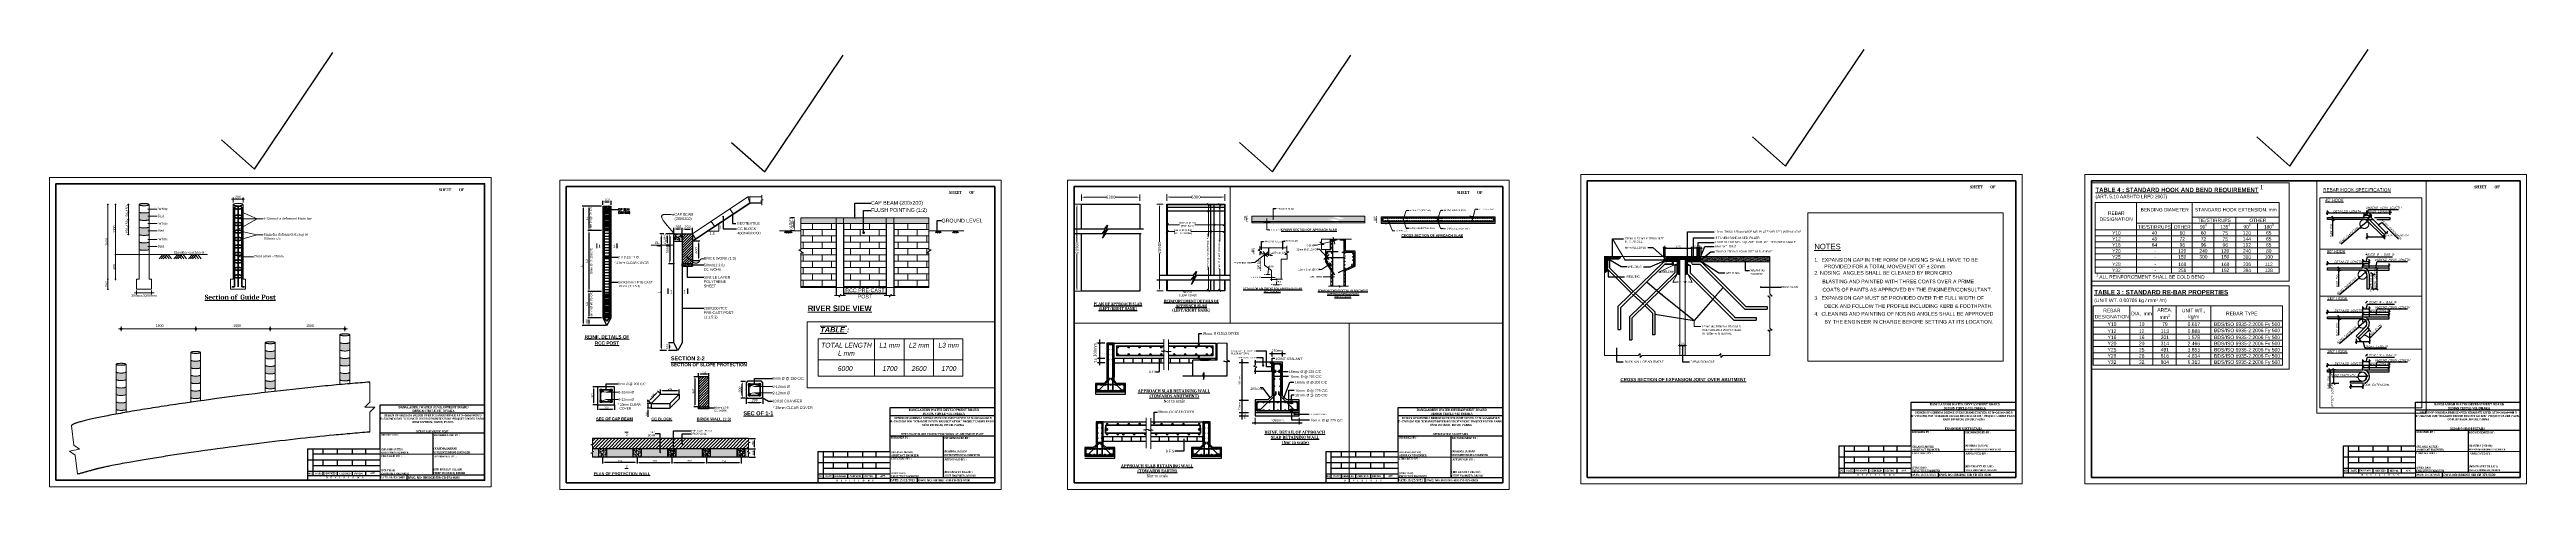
# Paper-space layout 'mis 1' of a CAD drawing. Header units: millimetres. Extents: x 520 to 2834, y -371 to 40.
# The model-space entities are those that its viewports show. They can reach past a viewport. Long polylines and large blocks are cut down to what shows.
import ezdxf
from ezdxf.enums import TextEntityAlignment as Align

# ---------------------------------------------------------------- set-up
doc = ezdxf.new("R2010")
doc.units = ezdxf.units.MM
doc.header["$LTSCALE"] = 25
doc.header["$MEASUREMENT"] = 0
doc.header["$PDMODE"] = 3
for name, pattern in [('CENTER2', [1.125, 0.75, -0.125, 0.125, -0.125]), ('DASHED', [0.75, 0.5, -0.25]), ('DASHED2', [0.375, 0.25, -0.125]), ('HIDDEN', [0.375, 0.25, -0.125])]:
    doc.linetypes.add(name, pattern=pattern)
doc.layers.get('0').update_dxf_attribs({"lineweight": 13})
doc.layers.get('Defpoints').update_dxf_attribs({"color": 230, "lineweight": 9})
for name, color, linetype, lineweight in [('0 @ 1', 7, 'Continuous', 13), ('Ber', 1, 'Continuous', 25), ('Ber Top', 12, 'Continuous', 25), ('Boundary', 241, 'Continuous', 80), ('Con_Hidden', 8, 'DASHED2', 9), ('Concrete_Section', 21, 'Continuous', 30), ('DIM', 8, 'Continuous', 13), ('Dim-02', 251, 'Continuous', 9), ('DIMEN', 8, 'Continuous', 9), ('Dimision', 5, 'Continuous', 13), ('Girder Line', 42, 'Continuous', 15), ('GR LEVEL', 10, 'Continuous', 20), ('grid', 114, 'CENTER2', 20), ('Ground', 21, 'Continuous', 15), ('Has', 8, 'Continuous', 5), ('HATCH', 191, 'Continuous', 9), ('Hatching', 253, 'Continuous', 5), ('LAYOUT', 92, 'Continuous', 25), ('line', 191, 'Continuous', 18), ('Outline', 191, 'Continuous', 40), ('PL', 7, 'Continuous', 15), ('Rein', 1, 'Continuous', 30), ('rod', 191, 'Continuous', 40), ('ROD 1', 5, 'Continuous', 30), ('ROD-01', 5, 'Continuous', 25), ('SECTION', 7, 'Continuous', 30), ('Structue', 7, 'Continuous', 18), ('text', 7, 'Continuous', 18), ('TITLE', 6, 'Continuous', 9)]:
    doc.layers.add(name, color=color, linetype=linetype, lineweight=lineweight)
for name, color, linetype in [('ABUTMENT', 1, 'Continuous'), ('Bank line', 191, 'Continuous'), ('Binder', 12, 'Continuous'), ('Brick Wall', 7, 'Continuous'), ('con_out', 7, 'Continuous'), ('Edit text', 7, 'Continuous'), ('Hatch 1', 14, 'Continuous'), ('Reinf', 1, 'Continuous'), ('reinf 1', 7, 'Continuous'), ('Shade', 15, 'Continuous'), ('SLOPEEARTH', 3, 'Continuous')]:
    doc.layers.add(name, color=color, linetype=linetype)
doc.styles.add('AR', font='arial.ttf')
doc.styles.add('ARIAL', font='arial.ttf', dxfattribs={"height": 400})
doc.styles.add('Arial_Italic', font='ariali.ttf')
doc.styles.add('DIM', font='isocp3.shx', dxfattribs={"oblique": 10})
doc.styles.add('ROMANS', font='romans.shx', dxfattribs={"width": 0.8, "height": 100})
doc.styles.add('SERIFA', font='arial.ttf')
doc.styles.get("Standard").update_dxf_attribs({"font": 'swissl.ttf'})
doc.styles.add('style1', font='arial.ttf')
doc.styles.add('swis lt cn bt', font='verdana.ttf')
doc.dimstyles.new('50', dxfattribs={"dimscale": 50, "dimtxt": 1.8, "dimasz": 2, "dimexe": 2, "dimexo": 0, "dimgap": 0.9, "dimtad": 1, "dimdec": 0, "dimzin": 0, "dimdsep": 46, "dimtxsty": 'AR', "dimblk": 'OBLIQUE', "dimcen": 0.09, "dimdle": 1, "dimclrd": 256, "dimclre": 256, "dimclrt": 7, "dimadec": 0, "dimazin": 0, "dimtfac": 1, "dimtdec": 0, "dimtofl": 0, "dimtmove": 2, "dimatfit": 3, "dimldrblk": 'OBLIQUE', "dimfxl": 0, "dimtolj": 1, "dimtzin": 0, "dimlwd": 9, "dimlwe": 9, "dimarcsym": 1})
doc.dimstyles.new('dim_10', dxfattribs={"dimtxt": 20, "dimasz": 20, "dimexe": 20, "dimexo": 5, "dimgap": 5, "dimtad": 1, "dimdec": 0, "dimzin": 0, "dimdsep": 46, "dimtxsty": 'DIM', "dimblk": 'OBLIQUE', "dimcen": 20, "dimclrd": 5, "dimclre": 5, "dimclrt": 7, "dimadec": 0, "dimazin": 0, "dimtfac": 1, "dimtdec": 0, "dimtmove": 1, "dimatfit": 3, "dimfxl": 10, "dimtolj": 1, "dimtzin": 0, "dimarcsym": 0})
doc.dimstyles.new('dim_100', dxfattribs={"dimtxt": 200, "dimasz": 200, "dimexe": 200, "dimexo": 100, "dimgap": 70, "dimtad": 1, "dimdec": 0, "dimzin": 0, "dimdsep": 46, "dimtxsty": 'DIM', "dimcen": 150, "dimclrd": 5, "dimclre": 5, "dimclrt": 7, "dimadec": 0, "dimazin": 0, "dimtfac": 1, "dimtdec": 0, "dimtmove": 0, "dimatfit": 3, "dimfxl": 20, "dimfxlon": 1, "dimtolj": 1, "dimtzin": 0, "dimarcsym": 0})
doc.dimstyles.new('dim_5', dxfattribs={"dimtxt": 10, "dimasz": 2, "dimexe": 5, "dimexo": 2.5, "dimgap": 2.5, "dimtad": 1, "dimdec": 0, "dimzin": 0, "dimdsep": 46, "dimtxsty": 'Standard', "dimblk": 'DA', "dimcen": 5, "dimclrd": 5, "dimclre": 5, "dimclrt": 7, "dimadec": 0, "dimazin": 0, "dimtfac": 1, "dimtdec": 0, "dimtofl": 0, "dimtmove": 0, "dimatfit": 3, "dimfxl": 1, "dimtolj": 1, "dimtzin": 0, "dimarcsym": 0})
doc.dimstyles.new('dim_50', dxfattribs={"dimtxt": 100, "dimasz": 100, "dimexe": 50, "dimexo": 30, "dimgap": 30, "dimtad": 1, "dimdec": 0, "dimzin": 0, "dimdsep": 46, "dimtxsty": 'DIM', "dimcen": 0.09, "dimclrd": 5, "dimclre": 5, "dimclrt": 7, "dimadec": 0, "dimazin": 0, "dimtfac": 1, "dimtdec": 0, "dimtmove": 0, "dimatfit": 3, "dimfxl": 1, "dimtolj": 1, "dimtzin": 0, "dimarcsym": 1})
doc.dimstyles.new('dim_60', dxfattribs={"dimtxt": 120, "dimasz": 120, "dimexe": 60, "dimexo": 60, "dimgap": 50, "dimtad": 1, "dimdec": 0, "dimzin": 0, "dimdsep": 46, "dimtxsty": 'DIM', "dimcen": 0.09, "dimclrd": 5, "dimclre": 5, "dimclrt": 7, "dimadec": 0, "dimazin": 0, "dimtfac": 1, "dimtdec": 0, "dimtmove": 0, "dimatfit": 3, "dimfxl": 1, "dimtolj": 1, "dimtzin": 0, "dimarcsym": 0})
doc.dimstyles.new('dim_70', dxfattribs={"dimtxt": 140, "dimasz": 140, "dimexe": 70, "dimexo": 40, "dimgap": 50, "dimtad": 1, "dimdec": 0, "dimzin": 0, "dimdsep": 46, "dimtxsty": 'DIM', "dimcen": 0.09, "dimclrd": 5, "dimclre": 5, "dimclrt": 7, "dimadec": 0, "dimazin": 0, "dimtfac": 1, "dimtdec": 0, "dimtmove": 0, "dimatfit": 3, "dimfxl": 1, "dimtolj": 1, "dimtzin": 0, "dimarcsym": 0})
doc.dimstyles.new('meter', dxfattribs={"dimtxt": 150, "dimasz": 5, "dimexe": 3, "dimexo": 4, "dimgap": 1, "dimtad": 1, "dimdec": 0, "dimzin": 0, "dimdsep": 46, "dimtxsty": 'swis lt cn bt', "dimblk": 'OBLIQUE', "dimcen": 3, "dimdle": 3, "dimclrd": 8, "dimclre": 8, "dimclrt": 7, "dimadec": 0, "dimazin": 0, "dimtfac": 1, "dimtdec": 0, "dimtofl": 0, "dimtmove": 1, "dimatfit": 2, "dimldrblk": 'OBLIQUE', "dimfxl": 1, "dimtolj": 1, "dimtzin": 0, "dimlwd": 9, "dimlwe": 9, "dimarcsym": 0})
doc.dimstyles.get("Standard").update_dxf_attribs({"dimscale": 0, "dimtxt": 8, "dimasz": 7, "dimexe": 1, "dimexo": 1, "dimgap": 0.25, "dimtad": 1, "dimlfac": 0.0254, "dimzin": 3, "dimdsep": 46, "dimtxsty": 'SERIFA', "dimblk": 'D', "dimcen": 1, "dimse1": 1, "dimse2": 1, "dimclrd": 256, "dimclre": 256, "dimclrt": 6, "dimadec": 0, "dimazin": 0, "dimtfac": 1, "dimtofl": 0, "dimtmove": 2, "dimatfit": 3, "dimldrblk": 'D', "dimfxl": 1, "dimfrac": 1, "dimtolj": 1, "dimtzin": 3, "dimlwd": -1, "dimlwe": -1, "dimarcsym": 0})
pattern_1 = [(50, (2519151.95, -3297910.2), (182.18467, -15.93909), [19.05, -209.55]), (355, (2519151.95, -3297910.2), (-35.24283, 191.05664), [15.24, -167.64]), (100.451, (2519167.13, -3297911.52), (146.9425, 175.11669), [16.19, -178.09]), (46.1842, (2519151.95, -3297859.4), (271.07904, -42.04233), [28.575, -314.325]), (96.6356, (2519174.54, -3297862.9), (237.40423, 247.42556), [24.285, -267.135]), (351.184, (2519151.95, -3297859.4), (237.4046, 247.4251), [22.86, -251.46]), (21, (2519177.35, -3297872.1), (151.61488, -102.26552), [19.05, -209.55]), (326, (2519177.35, -3297872.1), (61.80203, 184.18797), [15.24, -167.64]), (71.4514, (2519189.98, -3297880.62), (213.41649, 81.92286), [16.19, -178.09]), (37.5, (2519151.95, -3297910.197), (3.088603, 84.55504), [0, -165.608, 0, -170.18, 0, -168.275]), (7.5, (2519151.95, -3297910.2), (66.819663, 100.180575), [0, -97.028, 0, -161.798, 0, -64.135]), (327.5, (2519095.31, -3297910.2), (135.590595, -5.728744), [0, -63.5, 0, -198.12, 0, -262.89]), (317.5, (2519069.91, -3297910.2), (148.12918, 25.42649), [0, -82.55, 0, -131.572, 0, -186.69])]

# ---------------------------------------------------------------- blocks, each defined once
blk = doc.blocks.new('VF')
at = {"layer": 'GR LEVEL', "color": 7, "lineweight": 20}
blk.add_line((482.7, -2.6), (531.1, -2.6), dxfattribs=at)
at = {"layer": 'line', "linetype": 'Continuous'}
for p, q in [((433.4, 2.6), (433.4, -26.8)), ((433.4, -2.6), (482.7, -2.6))]:
    blk.add_line(p, q, dxfattribs=at)
at = {"layer": 'SECTION', "color": 18, "linetype": 'ByBlock', "true_color": 0x000000}
for p, q in [((433.4, 35.8), (433.4, 43.5)), ((433.4, 43.5), (531.1, 43.5)), ((531.1, 35.8), (433.4, 35.8)), ((433.4, 2.6), (433.4, 35.8)), ((365.8, 2.6), (365.8, -26.8)), ((365.8, 2.6), (433.4, 2.6)), ((370.6, 2.6), (370.6, -22.7)), ((380.1, 2.6), (380.1, -2.6)), ((393.5, 2.6), (393.5, -2.6)), ((407.5, 2.6), (407.5, -2.6)), ((419.9, 2.6), (419.9, -2.6)), ((531.1, 17), (433.4, 17)), ((482.7, 17), (482.7, -22.1)), ((433.4, -8), (365.8, -8)), ((433.4, -18.6), (365.8, -18.6)), ((433.4, -22.7), (365.8, -22.7)), ((433.4, -2.6), (370.6, -2.6)), ((433.4, -13.3), (370.6, -13.3)), ((380.1, -8), (380.1, -13.3)), ((380.1, -18.6), (380.1, -22.7)), ((393.5, -8), (393.5, -13.3)), ((393.5, -18.6), (393.5, -22.7)), ((407.5, -8), (407.5, -13.3)), ((407.5, -18.6), (407.5, -22.7)), ((419.9, -8), (419.9, -13.3)), ((419.9, -18.6), (419.9, -22.7)), ((531.1, -22.1), (433.4, -22.1)), ((458.8, -26.8), (458.8, -22.1))]:
    blk.add_line(p, q, dxfattribs=at)
for s, insert, char_height, width, attachment_point in [('\\A1;{\\fCambria|b1|i0|c0|p18;\\C256;DESIGN OF GOBINDA BRIDGE OVER ICHAMOTI RIVER AT \\A0;N=2656040M & E=726705M\\A1; FOR "ICHAMOTI RIVER RESUSCITATION" PROJECT UNDER PABNA O&M DIVISION, BWDB, PABNA}', (482.8, 34.7), 1.9, 98.189, 2), ('{\\fCambria|b1|i0|c0|p18;BANGLADESH WATER DEVELOPMENT BOARD\\PDESIGN CIRCLE-VII, DHAKA}', (483.4, 42.5), 2.149, 104.754, 2), ('{\\fCambria|b1|i0|c0|p18;(\\C256;BILASHI AKTER\\C256;\\c0;)\\PASSISTANT ENGINEER   \\fTimes New Roman Baltic|b1|i0|c0|p18;                }', (434.2, 2.8), 1.755, 63.981, 1), ('{\\fCambria|b1|i0|c0|p18;DESIGNED BY :}', (434.3, 16.4), 1.755, 23.828, 1), ('{\\fCambria|b1|i0|c0|p18;               SUPERINTENDING ENGINEER}', (474.6, 0.1), 1.755, 62.735, 1), ('{\\fCambria|b1|i0|c0|p18;               \\H1.083x;(NASIMA JAHAN)}', (474.6, 3.7), 1.755, 48.305, 1), ('{\\fCambria|b1|i0|c0|p18; RECOMMENDED BY :}', (483, 16.1), 1.755, 42.866, 1), ('{\\fCambria|b1|i0|c0|p18;NO}', (368.1, -19.7), 1.599, 1.011, 2), ('{\\fCambria|b1|i0|c0|p18;DATE}', (375.8, -19.7), 1.599, 8.407, 2), ('{\\fCambria|b1|i0|c0|p18;DESIGNED}', (386.6, -19.6), 1.599, 13.564, 2), ('{\\fCambria|b1|i0|c0|p18;CHECKED}', (400.6, -19.7), 1.599, 5.614, 2), ('{\\fCambria|b1|i0|c0|p18;RECOM.}', (413.4, -19.7), 1.599, 12.308, 2), ('{\\fCambria|b1|i0|c0|p18;APP.}', (426.7, -19.5), 1.599, 13.145, 2), ('{\\fCambria|b1|i0|c0|p18;(POLY DAS)\\PEXECUTIVE ENGINEER}', (434.1, -16.8), 1.755, 41.104, 1), ('{\\fTimes New Roman Baltic|b1|i0|c0|p18;CHECKED BY :}', (434.1, -3.3), 1.755, 42.866, 1), ('{\\fCambria|b1|i0|c0|p18;               CHIEF ENGINEER, DESIGN}', (474.5, -19.2), 1.755, 47.468, 1), ('{\\fCambria|b1|i0|c0|p18;               \\H1.083x;(MD ENAYET ULLAH)}', (474.5, -15.6), 1.755, 48.305, 1), ('{\\fTimes New Roman Baltic|b1|i0|c0|p18;               APPROVED BY :}', (474, -3.8), 1.755, 29.895, 1), ('{\\fCambria|b1|i0|c0|p18;R     E     V     I      S      I      O      N     S}', (400.4, -23.6), 1.599, 47.454, 2), ('{\\fCambria|b1|i0|c0|p18;DATE: 15/12/2021}', (433.5, -23.2), 1.931, 96.169, 1), ('{\\fCambria|b1|i0|c0|p18;DWG. NO: BRIDGE-SIR-CB-373-0100}', (459.4, -23.3), 2.106, 104.912, 1)]:
    blk.add_mtext(s, dxfattribs=dict(at, insert=insert, char_height=char_height, width=width, attachment_point=attachment_point))
blk = doc.blocks.new('D')
at = {"layer": 'DIM'}
for p, q in [((0, 1), (0, -1)), ((-1, 0), (1, 0))]:
    blk.add_line(p, q, dxfattribs=at)
at = {"layer": 'DIM', "color": 6, "const_width": 0.25}
blk.add_lwpolyline([(-0.125, 0, 1), (0.125, 0, 1)], format="xyb", close=True, dxfattribs=at)
blk = doc.blocks.new('*D72')
at = {"transparency": 16777216}
blk.add_line((2368573, -3087765), (2368573, -3088961), dxfattribs=at)
at = {"layer": 'Defpoints', "color": 0, "lineweight": -2, "transparency": 16777216}
for p in [(2370743, -3087615), (2368573, -3089111), (2370743, -3089111)]:
    blk.add_point(p, dxfattribs=at)
at = {"transparency": 16777216, "xscale": 150, "yscale": 150, "zscale": 150}
for p, rotation in [((2368573, -3087615), 90), ((2368573, -3089111), 270)]:
    blk.add_blockref('D', p, dxfattribs=dict(at, rotation=rotation))
at = {"color": 6, "transparency": 16777216, "insert": (2368318, -3088363), "char_height": 500, "attachment_point": 5, "rotation": 90, "style": 'SERIFA'}
blk.add_mtext('\\A1;150', dxfattribs=at)
blk = doc.blocks.new('*D67')
at = {"transparency": 16777216}
blk.add_line((2368573, -3089261), (2368573, -3090457), dxfattribs=at)
at = {"layer": 'Defpoints', "color": 0, "lineweight": -2, "transparency": 16777216}
for p in [(2370743, -3089111), (2368573, -3090607), (2370743, -3090607)]:
    blk.add_point(p, dxfattribs=at)
at = {"transparency": 16777216, "xscale": 150, "yscale": 150, "zscale": 150}
for p, rotation in [((2368573, -3089111), 90), ((2368573, -3090607), 270)]:
    blk.add_blockref('D', p, dxfattribs=dict(at, rotation=rotation))
at = {"color": 6, "transparency": 16777216, "insert": (2368318, -3089859), "char_height": 500, "attachment_point": 5, "rotation": 90, "style": 'SERIFA'}
blk.add_mtext('\\A1;150', dxfattribs=at)
blk = doc.blocks.new('*D68')
at = {"transparency": 16777216}
blk.add_line((2368573, -3090757), (2368573, -3091954), dxfattribs=at)
at = {"layer": 'Defpoints', "color": 0, "lineweight": -2, "transparency": 16777216}
for p in [(2370743, -3090607), (2368573, -3092104), (2370743, -3092104)]:
    blk.add_point(p, dxfattribs=at)
at = {"transparency": 16777216, "xscale": 150, "yscale": 150, "zscale": 150}
for p, rotation in [((2368573, -3090607), 90), ((2368573, -3092104), 270)]:
    blk.add_blockref('D', p, dxfattribs=dict(at, rotation=rotation))
at = {"color": 6, "transparency": 16777216, "insert": (2368318, -3091356), "char_height": 500, "attachment_point": 5, "rotation": 90, "style": 'SERIFA'}
blk.add_mtext('\\A1;150', dxfattribs=at)
blk = doc.blocks.new('*D69')
at = {"transparency": 16777216}
blk.add_line((2368573, -3092254), (2368573, -3093450), dxfattribs=at)
at = {"layer": 'Defpoints', "color": 0, "lineweight": -2, "transparency": 16777216}
for p in [(2370743, -3092104), (2368573, -3093600), (2370743, -3093600)]:
    blk.add_point(p, dxfattribs=at)
at = {"transparency": 16777216, "xscale": 150, "yscale": 150, "zscale": 150}
for p, rotation in [((2368573, -3092104), 90), ((2368573, -3093600), 270)]:
    blk.add_blockref('D', p, dxfattribs=dict(at, rotation=rotation))
at = {"color": 6, "transparency": 16777216, "insert": (2368318, -3092852), "char_height": 500, "attachment_point": 5, "rotation": 90, "style": 'SERIFA'}
blk.add_mtext('\\A1;150', dxfattribs=at)
blk = doc.blocks.new('*D73')
at = {"transparency": 16777216}
blk.add_line((2366003, -3087765), (2366003, -3097461), dxfattribs=at)
at = {"layer": 'Defpoints', "color": 0, "lineweight": -2, "transparency": 16777216}
for p in [(2368253, -3087615), (2366003, -3097611), (2370743, -3097611)]:
    blk.add_point(p, dxfattribs=at)
at = {"transparency": 16777216, "xscale": 150, "yscale": 150, "zscale": 150}
for p, rotation in [((2366003, -3087615), 90), ((2366003, -3097611), 270)]:
    blk.add_blockref('D', p, dxfattribs=dict(at, rotation=rotation))
at = {"color": 6, "transparency": 16777216, "insert": (2365748, -3092613), "char_height": 500, "attachment_point": 5, "rotation": 90, "style": 'SERIFA'}
blk.add_mtext('\\A1;1000', dxfattribs=at)
blk = doc.blocks.new('*D74')
at = {"transparency": 16777216}
blk.add_line((2366003, -3097761), (2366003, -3102461), dxfattribs=at)
at = {"layer": 'Defpoints', "color": 0, "lineweight": -2, "transparency": 16777216}
for p in [(2370743, -3097611), (2366003, -3102611), (2368258, -3102611)]:
    blk.add_point(p, dxfattribs=at)
at = {"transparency": 16777216, "xscale": 150, "yscale": 150, "zscale": 150}
for p, rotation in [((2366003, -3097611), 90), ((2366003, -3102611), 270)]:
    blk.add_blockref('D', p, dxfattribs=dict(at, rotation=rotation))
at = {"color": 6, "transparency": 16777216, "insert": (2365748, -3100111), "char_height": 500, "attachment_point": 5, "rotation": 90, "style": 'SERIFA'}
blk.add_mtext('\\A1;500', dxfattribs=at)
blk = doc.blocks.new('*D70')
at = {"transparency": 16777216}
blk.add_line((2364433, -3087765), (2364433, -3102461), dxfattribs=at)
at = {"layer": 'Defpoints', "color": 0, "lineweight": -2, "transparency": 16777216}
for p in [(2370743, -3087615), (2364433, -3102611), (2368263, -3102611)]:
    blk.add_point(p, dxfattribs=at)
at = {"transparency": 16777216, "xscale": 150, "yscale": 150, "zscale": 150}
for p, rotation in [((2364433, -3087615), 90), ((2364433, -3102611), 270)]:
    blk.add_blockref('D', p, dxfattribs=dict(at, rotation=rotation))
at = {"color": 6, "transparency": 16777216, "insert": (2364178, -3095113), "char_height": 500, "attachment_point": 5, "rotation": 90, "style": 'SERIFA'}
blk.add_mtext('\\A1;1500', dxfattribs=at)
blk = doc.blocks.new('*D71')
at = {"transparency": 16777216}
blk.add_line((2364433, -3102761), (2364433, -3104461), dxfattribs=at)
at = {"layer": 'Defpoints', "color": 0, "lineweight": -2, "transparency": 16777216}
for p in [(2368373, -3102611), (2364433, -3104611), (2366673, -3104611)]:
    blk.add_point(p, dxfattribs=at)
at = {"transparency": 16777216, "xscale": 150, "yscale": 150, "zscale": 150}
for p, rotation in [((2364433, -3102611), 90), ((2364433, -3104611), 270)]:
    blk.add_blockref('D', p, dxfattribs=dict(at, rotation=rotation))
at = {"color": 6, "transparency": 16777216, "insert": (2364178, -3103611), "char_height": 500, "attachment_point": 5, "rotation": 90, "style": 'SERIFA'}
blk.add_mtext('\\A1;200', dxfattribs=at)
blk = doc.blocks.new('*D76')
at = {"layer": 'Defpoints', "color": 0, "lineweight": -2, "ltscale": 100, "transparency": 16777216}
for p in [(2655346, -3111811), (2655560, -3111811), (2655560, -3112111)]:
    blk.add_point(p, dxfattribs=at)
at = {"layer": 'DIMEN', "color": 5, "linetype": 'DASHED2', "lineweight": 9, "ltscale": 100, "transparency": 16777216}
for p, q in [((2655371, -3111811), (2655343, -3111811)), ((2655371, -3112111), (2655343, -3112111))]:
    blk.add_line(p, q, dxfattribs=at)
at = {"layer": 'DIMEN', "color": 8, "lineweight": 9, "ltscale": 100, "transparency": 16777216}
blk.add_line((2655346, -3112011), (2655346, -3111911), dxfattribs=at)
at = {"layer": 'DIMEN', "color": 8, "lineweight": -2, "ltscale": 100, "transparency": 16777216}
for points in [[(2655329, -3111911), (2655362, -3111911), (2655346, -3111811)], [(2655329, -3112011), (2655362, -3112011), (2655346, -3112111)]]:
    blk.add_solid(points, dxfattribs=at)
at = {"layer": 'DIMEN', "color": 7, "ltscale": 100, "transparency": 16777216, "insert": (2655246, -3111928), "char_height": 100, "attachment_point": 5, "rotation": 90, "style": 'swis lt cn bt'}
blk.add_mtext('\\A1;300', dxfattribs=at)
blk = doc.blocks.new('_Oblique')
at = {"color": 0, "linetype": 'ByBlock', "lineweight": -2}
blk.add_line((-0.5, -0.5), (0.5, 0.5), dxfattribs=at)
blk = doc.blocks.new('*D77')
at = {"layer": 'Defpoints', "color": 0, "lineweight": -2, "ltscale": 100, "transparency": 16777216}
for p in [(2662629, -3111852), (2662843, -3111852), (2662843, -3112152)]:
    blk.add_point(p, dxfattribs=at)
at = {"layer": 'DIMEN', "color": 5, "linetype": 'DASHED2', "lineweight": 9, "ltscale": 100, "transparency": 16777216}
for p, q in [((2662654, -3111852), (2662626, -3111852)), ((2662654, -3112152), (2662626, -3112152))]:
    blk.add_line(p, q, dxfattribs=at)
at = {"layer": 'DIMEN', "color": 8, "lineweight": 9, "ltscale": 100, "transparency": 16777216}
blk.add_line((2662629, -3112052), (2662629, -3111952), dxfattribs=at)
at = {"layer": 'DIMEN', "color": 8, "lineweight": -2, "ltscale": 100, "transparency": 16777216}
for points in [[(2662612, -3111952), (2662645, -3111952), (2662629, -3111852)], [(2662612, -3112052), (2662645, -3112052), (2662629, -3112152)]]:
    blk.add_solid(points, dxfattribs=at)
at = {"layer": 'DIMEN', "color": 7, "ltscale": 100, "transparency": 16777216, "insert": (2662529, -3111969), "char_height": 100, "attachment_point": 5, "rotation": 90, "style": 'swis lt cn bt'}
blk.add_mtext('\\A1;300', dxfattribs=at)
blk = doc.blocks.new('*D78')
at = {"layer": 'Defpoints', "color": 0, "lineweight": -2, "ltscale": 100, "transparency": 16777216}
for p in [(2655746, -3113634), (2655960, -3113634), (2655960, -3113934)]:
    blk.add_point(p, dxfattribs=at)
at = {"layer": 'DIMEN', "color": 5, "linetype": 'DASHED2', "lineweight": 9, "ltscale": 100, "transparency": 16777216}
for p, q in [((2655771, -3113634), (2655743, -3113634)), ((2655771, -3113934), (2655743, -3113934))]:
    blk.add_line(p, q, dxfattribs=at)
at = {"layer": 'DIMEN', "color": 8, "lineweight": 9, "ltscale": 100, "transparency": 16777216}
blk.add_line((2655746, -3113834), (2655746, -3113734), dxfattribs=at)
at = {"layer": 'DIMEN', "color": 8, "lineweight": -2, "ltscale": 100, "transparency": 16777216}
for points in [[(2655729, -3113734), (2655763, -3113734), (2655746, -3113634)], [(2655729, -3113834), (2655763, -3113834), (2655746, -3113934)]]:
    blk.add_solid(points, dxfattribs=at)
at = {"layer": 'DIMEN', "color": 7, "ltscale": 100, "transparency": 16777216, "insert": (2655646, -3113751), "char_height": 100, "attachment_point": 5, "rotation": 90, "style": 'swis lt cn bt'}
blk.add_mtext('\\A1;300', dxfattribs=at)
blk = doc.blocks.new('*D79')
at = {"layer": 'Defpoints', "color": 0, "lineweight": -2, "ltscale": 100, "transparency": 16777216}
for p in [(2656097, -3114266), (2656311, -3114266), (2656311, -3114566)]:
    blk.add_point(p, dxfattribs=at)
at = {"layer": 'DIMEN', "color": 5, "linetype": 'DASHED2', "lineweight": 9, "ltscale": 100, "transparency": 16777216}
for p, q in [((2656122, -3114266), (2656094, -3114266)), ((2656122, -3114566), (2656094, -3114566))]:
    blk.add_line(p, q, dxfattribs=at)
at = {"layer": 'DIMEN', "color": 8, "lineweight": 9, "ltscale": 100, "transparency": 16777216}
blk.add_line((2656097, -3114466), (2656097, -3114366), dxfattribs=at)
at = {"layer": 'DIMEN', "color": 8, "lineweight": -2, "ltscale": 100, "transparency": 16777216}
for points in [[(2656080, -3114366), (2656113, -3114366), (2656097, -3114266)], [(2656080, -3114466), (2656113, -3114466), (2656097, -3114566)]]:
    blk.add_solid(points, dxfattribs=at)
at = {"layer": 'DIMEN', "color": 7, "ltscale": 100, "transparency": 16777216, "insert": (2655997, -3114383), "char_height": 100, "attachment_point": 5, "rotation": 90, "style": 'swis lt cn bt'}
blk.add_mtext('\\A1;300', dxfattribs=at)
blk = doc.blocks.new('*D80')
at = {"layer": 'Defpoints', "color": 0, "lineweight": -2, "ltscale": 100, "transparency": 16777216}
for p in [(2656097, -3114566), (2656311, -3114566), (2656311, -3114866)]:
    blk.add_point(p, dxfattribs=at)
at = {"layer": 'DIMEN', "color": 5, "linetype": 'DASHED2', "lineweight": 9, "ltscale": 100, "transparency": 16777216}
for p, q in [((2656122, -3114566), (2656094, -3114566)), ((2656122, -3114866), (2656094, -3114866))]:
    blk.add_line(p, q, dxfattribs=at)
at = {"layer": 'DIMEN', "color": 8, "lineweight": 9, "ltscale": 100, "transparency": 16777216}
blk.add_line((2656097, -3114766), (2656097, -3114666), dxfattribs=at)
at = {"layer": 'DIMEN', "color": 8, "lineweight": -2, "ltscale": 100, "transparency": 16777216}
for points in [[(2656080, -3114666), (2656113, -3114666), (2656097, -3114566)], [(2656080, -3114766), (2656113, -3114766), (2656097, -3114866)]]:
    blk.add_solid(points, dxfattribs=at)
at = {"layer": 'DIMEN', "color": 7, "ltscale": 100, "transparency": 16777216, "insert": (2655997, -3114683), "char_height": 100, "attachment_point": 5, "rotation": 90, "style": 'swis lt cn bt'}
blk.add_mtext('\\A1;300', dxfattribs=at)
blk = doc.blocks.new('*D81')
at = {"layer": 'Defpoints', "color": 0, "lineweight": -2, "ltscale": 100, "transparency": 16777216}
for p in [(2656339, -3114876), (2656739, -3114876), (2656339, -3115090)]:
    blk.add_point(p, dxfattribs=at)
at = {"layer": 'DIMEN', "color": 8, "lineweight": 9, "ltscale": 100, "transparency": 16777216}
for p, q in [((2656539, -3115090), (2656587, -3114635)), ((2656587, -3114635), (2656589, -3114635)), ((2656639, -3115090), (2656439, -3115090))]:
    blk.add_line(p, q, dxfattribs=at)
at = {"layer": 'DIMEN', "color": 5, "linetype": 'DASHED2', "lineweight": 9, "ltscale": 100, "transparency": 16777216}
for p, q in [((2656339, -3115065), (2656339, -3115093)), ((2656739, -3115065), (2656739, -3115093))]:
    blk.add_line(p, q, dxfattribs=at)
at = {"layer": 'DIMEN', "color": 8, "lineweight": -2, "ltscale": 100, "transparency": 16777216}
for points in [[(2656439, -3115074), (2656439, -3115107), (2656339, -3115090)], [(2656639, -3115074), (2656639, -3115107), (2656739, -3115090)]]:
    blk.add_solid(points, dxfattribs=at)
at = {"layer": 'DIMEN', "color": 7, "ltscale": 100, "transparency": 16777216, "insert": (2656714, -3114635), "char_height": 100, "attachment_point": 5, "style": 'swis lt cn bt'}
blk.add_mtext('\\A1;400', dxfattribs=at)
blk = doc.blocks.new('*D82')
at = {"layer": 'Defpoints', "color": 0, "lineweight": -2, "ltscale": 100, "transparency": 16777216}
for p in [(2656739, -3115458), (2657287, -3115458), (2656739, -3115672)]:
    blk.add_point(p, dxfattribs=at)
at = {"layer": 'DIMEN', "color": 8, "lineweight": 9, "ltscale": 100, "transparency": 16777216}
for p, q in [((2657013, -3115672), (2657010, -3115507)), ((2657010, -3115507), (2657012, -3115507)), ((2657187, -3115672), (2656839, -3115672))]:
    blk.add_line(p, q, dxfattribs=at)
at = {"layer": 'DIMEN', "color": 5, "linetype": 'DASHED2', "lineweight": 9, "ltscale": 100, "transparency": 16777216}
for p, q in [((2656739, -3115647), (2656739, -3115675)), ((2657287, -3115647), (2657287, -3115675))]:
    blk.add_line(p, q, dxfattribs=at)
at = {"layer": 'DIMEN', "color": 8, "lineweight": -2, "ltscale": 100, "transparency": 16777216}
for points in [[(2656839, -3115655), (2656839, -3115688), (2656739, -3115672)], [(2657187, -3115655), (2657187, -3115688), (2657287, -3115672)]]:
    blk.add_solid(points, dxfattribs=at)
at = {"layer": 'DIMEN', "color": 7, "ltscale": 100, "transparency": 16777216, "insert": (2657134, -3115507), "char_height": 100, "attachment_point": 5, "style": 'swis lt cn bt'}
blk.add_mtext('\\A1;750', dxfattribs=at)
blk = doc.blocks.new('*D268')
at = {"layer": 'Defpoints', "color": 0, "lineweight": -2, "ltscale": 100, "transparency": 16777216}
for p in [(2619451, -3113591), (2613152, -3114005), (2619451, -3114005)]:
    blk.add_point(p, dxfattribs=at)
at = {"layer": 'DIMEN', "color": 5, "lineweight": 9, "ltscale": 100, "transparency": 16777216}
for p, q in [((2613152, -3113991), (2613152, -3113291)), ((2619451, -3113991), (2619451, -3113291))]:
    blk.add_line(p, q, dxfattribs=at)
at = {"layer": 'DIMEN', "color": 8, "lineweight": 9, "ltscale": 100, "transparency": 16777216}
for p, q in [((2613452, -3113591), (2615803, -3113591)), ((2619151, -3113591), (2616800, -3113591))]:
    blk.add_line(p, q, dxfattribs=at)
at = {"layer": 'DIMEN', "color": 8, "lineweight": -2, "ltscale": 100, "transparency": 16777216}
for points in [[(2613452, -3113541), (2613452, -3113641), (2613152, -3113591)], [(2619151, -3113541), (2619151, -3113641), (2619451, -3113591)]]:
    blk.add_solid(points, dxfattribs=at)
at = {"layer": 'DIMEN', "color": 7, "ltscale": 100, "transparency": 16777216, "insert": (2616301, -3113591), "char_height": 300, "attachment_point": 5, "style": 'swis lt cn bt'}
blk.add_mtext('\\A1;6300', dxfattribs=at)
blk = doc.blocks.new('*D269')
at = {"layer": 'Defpoints', "color": 0, "lineweight": -2, "ltscale": 100, "transparency": 16777216}
for p in [(2613152, -3114369), (2612647, -3123769), (2613152, -3123769)]:
    blk.add_point(p, dxfattribs=at)
at = {"layer": 'DIMEN', "color": 5, "lineweight": 9, "ltscale": 100, "transparency": 16777216}
for p, q in [((2613047, -3114369), (2612347, -3114369)), ((2613047, -3123769), (2612347, -3123769))]:
    blk.add_line(p, q, dxfattribs=at)
at = {"layer": 'DIMEN', "color": 8, "lineweight": 9, "ltscale": 100, "transparency": 16777216}
for p, q in [((2612647, -3114669), (2612647, -3118442)), ((2612647, -3123469), (2612647, -3119696))]:
    blk.add_line(p, q, dxfattribs=at)
at = {"layer": 'DIMEN', "color": 8, "lineweight": -2, "ltscale": 100, "transparency": 16777216}
for points in [[(2612597, -3114669), (2612697, -3114669), (2612647, -3114369)], [(2612597, -3123469), (2612697, -3123469), (2612647, -3123769)]]:
    blk.add_solid(points, dxfattribs=at)
at = {"layer": 'DIMEN', "color": 7, "ltscale": 100, "transparency": 16777216, "insert": (2612647, -3119069), "char_height": 300, "attachment_point": 5, "rotation": 90, "style": 'swis lt cn bt'}
blk.add_mtext('\\A1;20900', dxfattribs=at)
blk = doc.blocks.new('*D270')
at = {"layer": 'Defpoints', "color": 0, "lineweight": -2, "ltscale": 100, "transparency": 16777216}
for p in [(2628698, -3113578), (2622399, -3113992), (2628698, -3113992)]:
    blk.add_point(p, dxfattribs=at)
at = {"layer": 'DIMEN', "color": 5, "lineweight": 9, "ltscale": 100, "transparency": 16777216}
for p, q in [((2622399, -3113978), (2622399, -3113278)), ((2628698, -3113978), (2628698, -3113278))]:
    blk.add_line(p, q, dxfattribs=at)
at = {"layer": 'DIMEN', "color": 8, "lineweight": 9, "ltscale": 100, "transparency": 16777216}
for p, q in [((2622699, -3113578), (2625050, -3113578)), ((2628398, -3113578), (2626047, -3113578))]:
    blk.add_line(p, q, dxfattribs=at)
at = {"layer": 'DIMEN', "color": 8, "lineweight": -2, "ltscale": 100, "transparency": 16777216}
for points in [[(2622699, -3113528), (2622699, -3113628), (2622399, -3113578)], [(2628398, -3113528), (2628398, -3113628), (2628698, -3113578)]]:
    blk.add_solid(points, dxfattribs=at)
at = {"layer": 'DIMEN', "color": 7, "ltscale": 100, "transparency": 16777216, "insert": (2625549, -3113578), "char_height": 300, "attachment_point": 5, "style": 'swis lt cn bt'}
blk.add_mtext('\\A1;6300', dxfattribs=at)
blk = doc.blocks.new('*D271')
at = {"layer": 'Defpoints', "color": 0, "lineweight": -2, "ltscale": 100, "transparency": 16777216}
for p in [(2622399, -3114356), (2621602, -3123756), (2622399, -3123756)]:
    blk.add_point(p, dxfattribs=at)
at = {"layer": 'DIMEN', "color": 5, "lineweight": 9, "ltscale": 100, "transparency": 16777216}
for p, q in [((2622002, -3114356), (2621302, -3114356)), ((2622002, -3123756), (2621302, -3123756))]:
    blk.add_line(p, q, dxfattribs=at)
at = {"layer": 'DIMEN', "color": 8, "lineweight": 9, "ltscale": 100, "transparency": 16777216}
for p, q in [((2621602, -3114656), (2621602, -3118429)), ((2621602, -3123456), (2621602, -3119683))]:
    blk.add_line(p, q, dxfattribs=at)
at = {"layer": 'DIMEN', "color": 8, "lineweight": -2, "ltscale": 100, "transparency": 16777216}
for points in [[(2621552, -3114656), (2621652, -3114656), (2621602, -3114356)], [(2621552, -3123456), (2621652, -3123456), (2621602, -3123756)]]:
    blk.add_solid(points, dxfattribs=at)
at = {"layer": 'DIMEN', "color": 7, "ltscale": 100, "transparency": 16777216, "insert": (2621602, -3119056), "char_height": 300, "attachment_point": 5, "rotation": 90, "style": 'swis lt cn bt'}
blk.add_mtext('\\A1;20900', dxfattribs=at)
blk = doc.blocks.new('*D272')
at = {"layer": 'Defpoints', "color": 0, "lineweight": -2, "ltscale": 0.9, "transparency": 16777216}
for p in [(2627087, -3114416), (2626892, -3123702), (2626900, -3123702)]:
    blk.add_point(p, dxfattribs=at)
at = {"layer": 'DIM', "lineweight": 9, "ltscale": 0.9, "transparency": 16777216}
for p, q in [((2626900, -3114366), (2626900, -3117808)), ((2627087, -3114416), (2626800, -3114416)), ((2626900, -3123752), (2626900, -3121212)), ((2626892, -3123702), (2627000, -3123702))]:
    blk.add_line(p, q, dxfattribs=at)
at = {"layer": 'DIM', "lineweight": 9, "ltscale": 0.9, "transparency": 16777216, "xscale": 250, "yscale": 250, "zscale": 250}
for p, rotation in [((2626900, -3114416), 90), ((2626900, -3123702), 270)]:
    blk.add_blockref('_Oblique', p, dxfattribs=dict(at, rotation=rotation))
at = {"layer": 'DIM', "color": 7, "ltscale": 0.9, "transparency": 16777216, "insert": (2626881, -3119510), "char_height": 90, "attachment_point": 5, "rotation": 90, "style": 'AR'}
blk.add_mtext('\\A1;{\\fArial Narrow|b0|i0|c0|p34;\\H2.22222x;16mm %%C @ 200 (BOTTOM BAR)}', dxfattribs=at)
blk = doc.blocks.new('*D273')
at = {"layer": 'Defpoints', "color": 0, "lineweight": -2, "ltscale": 0.9, "transparency": 16777216}
for p in [(2628016, -3114416), (2628132, -3123699), (2628134, -3123699)]:
    blk.add_point(p, dxfattribs=at)
at = {"layer": 'DIM', "lineweight": 9, "ltscale": 0.9, "transparency": 16777216}
for p, q in [((2628134, -3114366), (2628134, -3118411)), ((2628016, -3114416), (2628234, -3114416)), ((2628134, -3123749), (2628134, -3121393)), ((2628132, -3123699), (2628234, -3123699))]:
    blk.add_line(p, q, dxfattribs=at)
at = {"layer": 'DIM', "lineweight": 9, "ltscale": 0.9, "transparency": 16777216, "xscale": 250, "yscale": 250, "zscale": 250}
for p, rotation in [((2628134, -3114416), 90), ((2628134, -3123699), 270)]:
    blk.add_blockref('_Oblique', p, dxfattribs=dict(at, rotation=rotation))
at = {"layer": 'DIM', "color": 7, "ltscale": 0.9, "transparency": 16777216, "insert": (2628098, -3119902), "char_height": 90, "attachment_point": 5, "rotation": 90, "style": 'AR'}
blk.add_mtext('\\A1;{\\fArial Narrow|b0|i0|c0|p34;\\H2.22222x; 16mm %%C @ 200 (TOP BAR)}', dxfattribs=at)
blk = doc.blocks.new('*D274')
at = {"layer": 'Defpoints', "color": 0, "lineweight": -2, "ltscale": 0.9, "transparency": 16777216}
for p in [(2628638, -3116430), (2622459, -3116577), (2628638, -3116577)]:
    blk.add_point(p, dxfattribs=at)
at = {"layer": 'DIM', "lineweight": 9, "ltscale": 0.9, "transparency": 16777216}
for p, q in [((2622459, -3116577), (2622459, -3116477)), ((2628638, -3116430), (2628638, -3116677)), ((2622409, -3116577), (2623777, -3116577)), ((2628688, -3116577), (2625451, -3116577))]:
    blk.add_line(p, q, dxfattribs=at)
at = {"layer": 'DIM', "lineweight": 9, "ltscale": 0.9, "transparency": 16777216, "xscale": 250, "yscale": 250, "zscale": 250, "rotation": 180}
blk.add_blockref('_Oblique', (2622459, -3116577), dxfattribs=at)
at = {"layer": 'DIM', "lineweight": 9, "ltscale": 0.9, "transparency": 16777216, "xscale": 250, "yscale": 250, "zscale": 250}
blk.add_blockref('_Oblique', (2628638, -3116577), dxfattribs=at)
at = {"layer": 'DIM', "color": 7, "ltscale": 0.9, "transparency": 16777216, "insert": (2624614, -3116577), "char_height": 90, "width": 1986.33, "attachment_point": 5, "style": 'AR'}
blk.add_mtext('\\A1;{\\fArial Narrow|b0|i0|c0|p34;\\H2.22222x;16mm %%C @ 200 (TOP BAR)}', dxfattribs=at)
blk = doc.blocks.new('*D275')
at = {"layer": 'Defpoints', "color": 0, "lineweight": -2, "ltscale": 0.9, "transparency": 16777216}
for p in [(2622459, -3117313), (2628638, -3117313), (2628638, -3117313)]:
    blk.add_point(p, dxfattribs=at)
at = {"layer": 'DIM', "lineweight": 9, "ltscale": 0.9, "transparency": 16777216}
for p, q in [((2622409, -3117313), (2623281, -3117313)), ((2622459, -3117313), (2622459, -3117213)), ((2628688, -3117313), (2625011, -3117313)), ((2628638, -3117313), (2628638, -3117213))]:
    blk.add_line(p, q, dxfattribs=at)
at = {"layer": 'DIM', "lineweight": 9, "ltscale": 0.9, "transparency": 16777216, "xscale": 250, "yscale": 250, "zscale": 250, "rotation": 180}
blk.add_blockref('_Oblique', (2622459, -3117313), dxfattribs=at)
at = {"layer": 'DIM', "lineweight": 9, "ltscale": 0.9, "transparency": 16777216, "xscale": 250, "yscale": 250, "zscale": 250}
blk.add_blockref('_Oblique', (2628638, -3117313), dxfattribs=at)
at = {"layer": 'DIM', "color": 7, "ltscale": 0.9, "transparency": 16777216, "insert": (2624146, -3117355), "char_height": 90, "width": 2448.47, "attachment_point": 5, "style": 'AR'}
blk.add_mtext('\\A1;{\\fArial Narrow|b0|i0|c0|p34;\\H2.22222x;16mm %%C @ 200 (BOTTOM BAR)}', dxfattribs=at)
blk = doc.blocks.new('*D276')
at = {"layer": 'Defpoints', "color": 0, "lineweight": -2, "ltscale": 100, "transparency": 16777216}
for p in [(2656585, -3113688), (2656566, -3113816), (2656566, -3114030)]:
    blk.add_point(p, dxfattribs=at)
at = {"layer": 'DIMEN', "color": 8, "lineweight": 9, "ltscale": 100, "transparency": 16777216}
for p, q in [((2656576, -3114030), (2656837, -3113865)), ((2656837, -3113865), (2656839, -3113865)), ((2656466, -3114030), (2656366, -3114030)), ((2656585, -3114030), (2656566, -3114030)), ((2656685, -3114030), (2656785, -3114030))]:
    blk.add_line(p, q, dxfattribs=at)
at = {"layer": 'DIMEN', "color": 5, "linetype": 'DASHED2', "lineweight": 9, "ltscale": 100, "transparency": 16777216}
for p, q in [((2656566, -3114005), (2656566, -3114033)), ((2656585, -3114005), (2656585, -3114033))]:
    blk.add_line(p, q, dxfattribs=at)
at = {"layer": 'DIMEN', "color": 8, "lineweight": -2, "ltscale": 100, "transparency": 16777216}
for points in [[(2656466, -3114013), (2656466, -3114047), (2656566, -3114030)], [(2656685, -3114013), (2656685, -3114047), (2656585, -3114030)]]:
    blk.add_solid(points, dxfattribs=at)
at = {"layer": 'DIMEN', "color": 7, "ltscale": 100, "transparency": 16777216, "insert": (2657220, -3113865), "char_height": 100, "attachment_point": 5, "style": 'swis lt cn bt'}
blk.add_mtext('\\A1;20mm GAP', dxfattribs=at)
blk = doc.blocks.new('*D382')
at = {"layer": 'Defpoints', "color": 0, "lineweight": -2, "transparency": 16777216}
for p in [(2508292, -3101539), (2508117, -3107762), (2508432, -3107762)]:
    blk.add_point(p, dxfattribs=at)
at = {"layer": 'DIM', "color": 5, "lineweight": -2, "transparency": 16777216}
for p, q in [((2508252, -3101539), (2508047, -3101539)), ((2508117, -3101679), (2508117, -3107622)), ((2508392, -3107762), (2508047, -3107762))]:
    blk.add_line(p, q, dxfattribs=at)
for points in [[(2508094, -3101679), (2508141, -3101679), (2508117, -3101539)], [(2508094, -3107622), (2508141, -3107622), (2508117, -3107762)]]:
    blk.add_solid(points, dxfattribs=at)
at = {"layer": 'DIM', "color": 7, "transparency": 16777216, "insert": (2507997, -3104651), "char_height": 140, "attachment_point": 5, "rotation": 90, "style": 'AR'}
blk.add_mtext('\\A1;L', dxfattribs=at)
blk = doc.blocks.new('*D383')
at = {"layer": 'Defpoints', "color": 0, "lineweight": -2, "transparency": 16777216}
for p in [(2508782, -3101279), (2508782, -3101539), (2509232, -3101539)]:
    blk.add_point(p, dxfattribs=at)
at = {"layer": 'DIM', "color": 5, "lineweight": -2, "transparency": 16777216}
for p, q in [((2508782, -3101499), (2508782, -3101209)), ((2509092, -3101279), (2508922, -3101279)), ((2509232, -3101499), (2509232, -3101209))]:
    blk.add_line(p, q, dxfattribs=at)
for points in [[(2508922, -3101256), (2508922, -3101303), (2508782, -3101279)], [(2509092, -3101256), (2509092, -3101303), (2509232, -3101279)]]:
    blk.add_solid(points, dxfattribs=at)
at = {"layer": 'DIM', "color": 7, "transparency": 16777216, "insert": (2509007, -3101159), "char_height": 140, "attachment_point": 5, "style": 'DIM'}
blk.add_mtext('\\A1;200', dxfattribs=at)
blk = doc.blocks.new('*D394')
at = {"layer": 'Defpoints', "color": 0, "lineweight": -2, "transparency": 16777216}
for p in [(2509782, -3101279), (2509232, -3101539), (2509782, -3101539)]:
    blk.add_point(p, dxfattribs=at)
at = {"layer": 'DIM', "color": 5, "lineweight": -2, "transparency": 16777216}
for p, q in [((2509232, -3101499), (2509232, -3101209)), ((2509372, -3101279), (2509642, -3101279)), ((2509782, -3101499), (2509782, -3101209))]:
    blk.add_line(p, q, dxfattribs=at)
for points in [[(2509372, -3101256), (2509372, -3101303), (2509232, -3101279)], [(2509642, -3101256), (2509642, -3101303), (2509782, -3101279)]]:
    blk.add_solid(points, dxfattribs=at)
at = {"layer": 'DIM', "color": 7, "transparency": 16777216, "insert": (2509507, -3101159), "char_height": 140, "attachment_point": 5, "style": 'DIM'}
blk.add_mtext('\\A1;250', dxfattribs=at)
blk = doc.blocks.new('*D384')
at = {"layer": 'Defpoints', "color": 0, "lineweight": -2, "ltscale": 10, "transparency": 16777216}
for p in [(2512782, -3112465), (2513106, -3112465), (2512782, -3113008)]:
    blk.add_point(p, dxfattribs=at)
at = {"layer": 'DIM', "color": 5, "lineweight": -2, "ltscale": 10, "transparency": 16777216}
for p, q in [((2512812, -3112465), (2513156, -3112465)), ((2513106, -3112908), (2513106, -3112565)), ((2512812, -3113008), (2513156, -3113008))]:
    blk.add_line(p, q, dxfattribs=at)
for points in [[(2513089, -3112565), (2513122, -3112565), (2513106, -3112465)], [(2513089, -3112908), (2513122, -3112908), (2513106, -3113008)]]:
    blk.add_solid(points, dxfattribs=at)
at = {"layer": 'DIM', "color": 7, "ltscale": 10, "transparency": 16777216, "insert": (2513026, -3112736), "char_height": 100, "attachment_point": 5, "rotation": 90, "style": 'DIM'}
blk.add_mtext('\\A1;250', dxfattribs=at)
blk = doc.blocks.new('*D385')
at = {"layer": 'Defpoints', "color": 0, "lineweight": -2, "ltscale": 10, "transparency": 16777216}
for p in [(2512782, -3113008), (2513106, -3113008), (2512782, -3113458)]:
    blk.add_point(p, dxfattribs=at)
at = {"layer": 'DIM', "color": 5, "lineweight": -2, "ltscale": 10, "transparency": 16777216}
for p, q in [((2512812, -3113008), (2513156, -3113008)), ((2513106, -3113358), (2513106, -3113108)), ((2512812, -3113458), (2513156, -3113458))]:
    blk.add_line(p, q, dxfattribs=at)
for points in [[(2513089, -3113108), (2513122, -3113108), (2513106, -3113008)], [(2513089, -3113358), (2513122, -3113358), (2513106, -3113458)]]:
    blk.add_solid(points, dxfattribs=at)
at = {"layer": 'DIM', "color": 7, "ltscale": 10, "transparency": 16777216, "insert": (2513026, -3113233), "char_height": 100, "attachment_point": 5, "rotation": 90, "style": 'DIM'}
blk.add_mtext('\\A1;200', dxfattribs=at)
blk = doc.blocks.new('*D368')
at = {"layer": 'Defpoints', "color": 0, "lineweight": -2, "ltscale": 10, "transparency": 16777216}
for p in [(2506832, -3113458), (2508682, -3113458), (2508682, -3113743)]:
    blk.add_point(p, dxfattribs=at)
at = {"layer": 'DIM', "color": 5, "lineweight": -2, "ltscale": 10, "transparency": 16777216}
for p, q in [((2506832, -3113488), (2506832, -3113793)), ((2508682, -3113488), (2508682, -3113793)), ((2506932, -3113743), (2508582, -3113743))]:
    blk.add_line(p, q, dxfattribs=at)
for points in [[(2506932, -3113727), (2506932, -3113760), (2506832, -3113743)], [(2508582, -3113727), (2508582, -3113760), (2508682, -3113743)]]:
    blk.add_solid(points, dxfattribs=at)
at = {"layer": 'DIM', "color": 7, "ltscale": 10, "transparency": 16777216, "insert": (2507757, -3113663), "char_height": 100, "attachment_point": 5, "style": 'DIM'}
blk.add_mtext('\\A1;750', dxfattribs=at)
blk = doc.blocks.new('*D369')
at = {"layer": 'Defpoints', "color": 0, "lineweight": -2, "ltscale": 10, "transparency": 16777216}
for p in [(2508682, -3113458), (2510532, -3113458), (2510532, -3113743)]:
    blk.add_point(p, dxfattribs=at)
at = {"layer": 'DIM', "color": 5, "lineweight": -2, "ltscale": 10, "transparency": 16777216}
for p, q in [((2508682, -3113488), (2508682, -3113793)), ((2510532, -3113488), (2510532, -3113793)), ((2508782, -3113743), (2510432, -3113743))]:
    blk.add_line(p, q, dxfattribs=at)
for points in [[(2508782, -3113727), (2508782, -3113760), (2508682, -3113743)], [(2510432, -3113727), (2510432, -3113760), (2510532, -3113743)]]:
    blk.add_solid(points, dxfattribs=at)
at = {"layer": 'DIM', "color": 7, "ltscale": 10, "transparency": 16777216, "insert": (2509607, -3113663), "char_height": 100, "attachment_point": 5, "style": 'DIM'}
blk.add_mtext('\\A1;750', dxfattribs=at)
blk = doc.blocks.new('*D390')
at = {"layer": 'Defpoints', "color": 0, "lineweight": -2, "ltscale": 10, "transparency": 16777216}
for p in [(2510532, -3113458), (2512382, -3113458), (2512382, -3113750)]:
    blk.add_point(p, dxfattribs=at)
at = {"layer": 'DIM', "color": 5, "lineweight": -2, "ltscale": 10, "transparency": 16777216}
for p, q in [((2510532, -3113488), (2510532, -3113800)), ((2512382, -3113488), (2512382, -3113800)), ((2510632, -3113750), (2512282, -3113750))]:
    blk.add_line(p, q, dxfattribs=at)
for points in [[(2510632, -3113734), (2510632, -3113767), (2510532, -3113750)], [(2512282, -3113734), (2512282, -3113767), (2512382, -3113750)]]:
    blk.add_solid(points, dxfattribs=at)
at = {"layer": 'DIM', "color": 7, "ltscale": 10, "transparency": 16777216, "insert": (2511457, -3113670), "char_height": 100, "attachment_point": 5, "style": 'DIM'}
blk.add_mtext('\\A1;750', dxfattribs=at)
blk = doc.blocks.new('*D370')
at = {"layer": 'Defpoints', "color": 0, "lineweight": -2, "ltscale": 10, "transparency": 16777216}
for p in [(2504982, -3113458), (2506832, -3113458), (2504982, -3113743)]:
    blk.add_point(p, dxfattribs=at)
at = {"layer": 'DIM', "color": 5, "lineweight": -2, "ltscale": 10, "transparency": 16777216}
for p, q in [((2504982, -3113488), (2504982, -3113793)), ((2506832, -3113488), (2506832, -3113793)), ((2506732, -3113743), (2505082, -3113743))]:
    blk.add_line(p, q, dxfattribs=at)
for points in [[(2505082, -3113727), (2505082, -3113760), (2504982, -3113743)], [(2506732, -3113727), (2506732, -3113760), (2506832, -3113743)]]:
    blk.add_solid(points, dxfattribs=at)
at = {"layer": 'DIM', "color": 7, "ltscale": 10, "transparency": 16777216, "insert": (2505907, -3113663), "char_height": 100, "attachment_point": 5, "style": 'DIM'}
blk.add_mtext('\\A1;750', dxfattribs=at)
blk = doc.blocks.new('*D371')
at = {"layer": 'Defpoints', "color": 0, "lineweight": -2, "transparency": 16777216}
for p in [(2510115, -3109163), (2509909, -3110763), (2510115, -3110763)]:
    blk.add_point(p, dxfattribs=at)
at = {"layer": 'DIM', "color": 5, "lineweight": -2, "transparency": 16777216}
for p, q in [((2510085, -3109163), (2509859, -3109163)), ((2509909, -3109263), (2509909, -3110663)), ((2510085, -3110763), (2509859, -3110763))]:
    blk.add_line(p, q, dxfattribs=at)
for points in [[(2509892, -3109263), (2509925, -3109263), (2509909, -3109163)], [(2509892, -3110663), (2509925, -3110663), (2509909, -3110763)]]:
    blk.add_solid(points, dxfattribs=at)
at = {"layer": 'DIM', "color": 7, "transparency": 16777216, "insert": (2509829, -3109963), "char_height": 100, "attachment_point": 5, "rotation": 90, "style": 'DIM'}
blk.add_mtext('\\A1;1000', dxfattribs=at)
blk = doc.blocks.new('*D372')
at = {"layer": 'Defpoints', "color": 0, "lineweight": -2, "transparency": 16777216}
for p in [(2503960, -3100053), (2504990, -3100053), (2505215, -3106426)]:
    blk.add_point(p, dxfattribs=at)
at = {"layer": 'DIM', "color": 5, "lineweight": -2, "transparency": 16777216}
for p, q in [((2504930, -3100053), (2503900, -3100053)), ((2503960, -3106306), (2503960, -3100173)), ((2505155, -3106426), (2503900, -3106426))]:
    blk.add_line(p, q, dxfattribs=at)
for points in [[(2503940, -3100173), (2503980, -3100173), (2503960, -3100053)], [(2503940, -3106306), (2503980, -3106306), (2503960, -3106426)]]:
    blk.add_solid(points, dxfattribs=at)
at = {"layer": 'DIM', "color": 7, "transparency": 16777216, "insert": (2503850, -3103239), "char_height": 120, "attachment_point": 5, "rotation": 90, "style": 'AR'}
blk.add_mtext('\\A1;L', dxfattribs=at)
blk = doc.blocks.new('*D373')
at = {"layer": 'Defpoints', "color": 0, "lineweight": -2, "ltscale": 10, "transparency": 16777216}
for p in [(2512651, -3110260), (2513551, -3110283), (2513551, -3110539)]:
    blk.add_point(p, dxfattribs=at)
at = {"layer": 'DIM', "color": 5, "lineweight": -2, "ltscale": 10, "transparency": 16777216}
for p, q in [((2512651, -3110300), (2512651, -3110609)), ((2513551, -3110323), (2513551, -3110609)), ((2512791, -3110539), (2513411, -3110539))]:
    blk.add_line(p, q, dxfattribs=at)
for points in [[(2512791, -3110516), (2512791, -3110563), (2512651, -3110539)], [(2513411, -3110516), (2513411, -3110563), (2513551, -3110539)]]:
    blk.add_solid(points, dxfattribs=at)
at = {"layer": 'DIM', "color": 7, "ltscale": 10, "transparency": 16777216, "insert": (2513101, -3110419), "char_height": 140, "attachment_point": 5, "style": 'DIM'}
blk.add_mtext('\\A1;200', dxfattribs=at)
blk = doc.blocks.new('*D374')
at = {"layer": 'Defpoints', "color": 0, "lineweight": -2, "ltscale": 10, "transparency": 16777216}
for p in [(2512446, -3109409), (2512667, -3109409), (2512667, -3110309)]:
    blk.add_point(p, dxfattribs=at)
at = {"layer": 'DIM', "color": 5, "lineweight": -2, "ltscale": 10, "transparency": 16777216}
for p, q in [((2512627, -3109409), (2512376, -3109409)), ((2512446, -3110169), (2512446, -3109549)), ((2512627, -3110309), (2512376, -3110309))]:
    blk.add_line(p, q, dxfattribs=at)
for points in [[(2512423, -3109549), (2512470, -3109549), (2512446, -3109409)], [(2512423, -3110169), (2512470, -3110169), (2512446, -3110309)]]:
    blk.add_solid(points, dxfattribs=at)
at = {"layer": 'DIM', "color": 7, "ltscale": 10, "transparency": 16777216, "insert": (2512326, -3109859), "char_height": 140, "attachment_point": 5, "rotation": 90, "style": 'DIM'}
blk.add_mtext('\\A1;200', dxfattribs=at)
blk = doc.blocks.new('*D375')
at = {"layer": 'Defpoints', "color": 0, "lineweight": -2, "transparency": 16777216}
for p in [(2509782, -3101917), (2509807, -3102950), (2510104, -3102950)]:
    blk.add_point(p, dxfattribs=at)
at = {"layer": 'DIM', "color": 5, "lineweight": -2, "transparency": 16777216}
for p, q in [((2509822, -3101917), (2510174, -3101917)), ((2510104, -3102057), (2510104, -3102810)), ((2509847, -3102950), (2510174, -3102950))]:
    blk.add_line(p, q, dxfattribs=at)
for points in [[(2510081, -3102057), (2510127, -3102057), (2510104, -3101917)], [(2510081, -3102810), (2510127, -3102810), (2510104, -3102950)]]:
    blk.add_solid(points, dxfattribs=at)
at = {"layer": 'DIM', "color": 7, "transparency": 16777216, "insert": (2509984, -3102434), "char_height": 140, "attachment_point": 5, "rotation": 90, "style": 'DIM'}
blk.add_mtext('\\A1;600', dxfattribs=at)
blk = doc.blocks.new('*D376')
at = {"layer": 'Defpoints', "color": 0, "lineweight": -2, "transparency": 16777216}
for p in [(2504990, -3100053), (2504255, -3101358), (2504990, -3101358)]:
    blk.add_point(p, dxfattribs=at)
at = {"layer": 'DIM', "color": 5, "lineweight": -2, "transparency": 16777216}
for p, q in [((2504930, -3100053), (2504195, -3100053)), ((2504255, -3100173), (2504255, -3101238)), ((2504930, -3101358), (2504195, -3101358))]:
    blk.add_line(p, q, dxfattribs=at)
for points in [[(2504235, -3100173), (2504275, -3100173), (2504255, -3100053)], [(2504235, -3101238), (2504275, -3101238), (2504255, -3101358)]]:
    blk.add_solid(points, dxfattribs=at)
at = {"layer": 'DIM', "color": 7, "transparency": 16777216, "insert": (2504255, -3100705), "char_height": 120, "attachment_point": 5, "rotation": 90, "style": 'AR'}
blk.add_mtext('\\A1;L1\\P8mm %%C @ 75 C/C', dxfattribs=at)
blk = doc.blocks.new('*D377')
at = {"layer": 'Defpoints', "color": 0, "lineweight": -2, "transparency": 16777216}
for p in [(2504990, -3101358), (2504255, -3104607), (2504990, -3104607)]:
    blk.add_point(p, dxfattribs=at)
at = {"layer": 'DIM', "color": 5, "lineweight": -2, "transparency": 16777216}
for p, q in [((2504930, -3101358), (2504195, -3101358)), ((2504255, -3101478), (2504255, -3104487)), ((2504930, -3104607), (2504195, -3104607))]:
    blk.add_line(p, q, dxfattribs=at)
for points in [[(2504235, -3101478), (2504275, -3101478), (2504255, -3101358)], [(2504235, -3104487), (2504275, -3104487), (2504255, -3104607)]]:
    blk.add_solid(points, dxfattribs=at)
at = {"layer": 'DIM', "color": 7, "transparency": 16777216, "char_height": 120, "attachment_point": 5, "rotation": 90, "style": 'AR'}
for s, insert in [('\\A1;8mm %%C @ 150C/C', (2504385, -3102982)), ('\\A1;L2', (2504145, -3102982))]:
    blk.add_mtext(s, dxfattribs=dict(at, insert=insert))
blk = doc.blocks.new('*D378')
at = {"layer": 'Defpoints', "color": 0, "lineweight": -2, "transparency": 16777216}
for p in [(2504990, -3104607), (2504255, -3106024), (2504990, -3106024)]:
    blk.add_point(p, dxfattribs=at)
at = {"layer": 'DIM', "color": 5, "lineweight": -2, "transparency": 16777216}
for p, q in [((2504930, -3104607), (2504195, -3104607)), ((2504255, -3104727), (2504255, -3105904)), ((2504930, -3106024), (2504195, -3106024))]:
    blk.add_line(p, q, dxfattribs=at)
for points in [[(2504235, -3104727), (2504275, -3104727), (2504255, -3104607)], [(2504235, -3105904), (2504275, -3105904), (2504255, -3106024)]]:
    blk.add_solid(points, dxfattribs=at)
at = {"layer": 'DIM', "color": 7, "transparency": 16777216, "char_height": 120, "attachment_point": 5, "rotation": 90, "style": 'AR'}
for s, insert in [('\\A1;8mm %%C @ 75 C/C', (2504385, -3105273)), ('\\A1;L3', (2504144, -3105273))]:
    blk.add_mtext(s, dxfattribs=dict(at, insert=insert))
blk = doc.blocks.new('*D379')
at = {"layer": 'Defpoints', "color": 0, "lineweight": -2, "transparency": 16777216}
for p in [(2504990, -3106024), (2504255, -3106426), (2505215, -3106426)]:
    blk.add_point(p, dxfattribs=at)
at = {"layer": 'DIM', "color": 5, "lineweight": -2, "transparency": 16777216}
for p, q in [((2504930, -3106024), (2504195, -3106024)), ((2504255, -3106144), (2504255, -3106306)), ((2505155, -3106426), (2504195, -3106426))]:
    blk.add_line(p, q, dxfattribs=at)
for points in [[(2504235, -3106144), (2504275, -3106144), (2504255, -3106024)], [(2504235, -3106306), (2504275, -3106306), (2504255, -3106426)]]:
    blk.add_solid(points, dxfattribs=at)
at = {"layer": 'DIM', "color": 7, "transparency": 16777216, "insert": (2504145, -3106225), "char_height": 120, "attachment_point": 5, "rotation": 90, "style": 'DIM'}
blk.add_mtext('\\A1;100', dxfattribs=at)
blk = doc.blocks.new('*D380')
at = {"layer": 'Defpoints', "color": 0, "lineweight": -2, "transparency": 16777216}
for p in [(2508589, -3101539), (2508432, -3102140), (2508589, -3102140)]:
    blk.add_point(p, dxfattribs=at)
at = {"layer": 'DIM', "color": 5, "lineweight": -2, "transparency": 16777216}
for p, q in [((2508549, -3101539), (2508362, -3101539)), ((2508432, -3101679), (2508432, -3102000)), ((2508549, -3102140), (2508362, -3102140))]:
    blk.add_line(p, q, dxfattribs=at)
for points in [[(2508409, -3101679), (2508456, -3101679), (2508432, -3101539)], [(2508409, -3102000), (2508456, -3102000), (2508432, -3102140)]]:
    blk.add_solid(points, dxfattribs=at)
at = {"layer": 'DIM', "color": 7, "transparency": 16777216, "insert": (2508312, -3101839), "char_height": 140, "attachment_point": 5, "rotation": 90, "style": 'DIM'}
blk.add_mtext('\\A1;{\\W0.8;VARIES}', dxfattribs=at)
blk = doc.blocks.new('*D381')
at = {"layer": 'Defpoints', "color": 0, "lineweight": -2, "transparency": 16777216}
for p in [(2508869, -3101539), (2508572, -3103139), (2508869, -3103139)]:
    blk.add_point(p, dxfattribs=at)
at = {"layer": 'DIM', "color": 5, "lineweight": -2, "transparency": 16777216}
for p, q in [((2508829, -3101539), (2508502, -3101539)), ((2508572, -3101679), (2508572, -3102999)), ((2508829, -3103139), (2508502, -3103139))]:
    blk.add_line(p, q, dxfattribs=at)
for points in [[(2508549, -3101679), (2508596, -3101679), (2508572, -3101539)], [(2508549, -3102999), (2508596, -3102999), (2508572, -3103139)]]:
    blk.add_solid(points, dxfattribs=at)
at = {"layer": 'DIM', "color": 7, "transparency": 16777216, "insert": (2508452, -3102384), "char_height": 140, "attachment_point": 5, "rotation": 90, "style": 'DIM'}
blk.add_mtext('\\A1;1000', dxfattribs=at)
blk = doc.blocks.new('*D391')
at = {"layer": 'Defpoints', "color": 0, "lineweight": -2, "transparency": 16777216}
for p in [(2507953, -3109960), (2508079, -3110085), (2507574, -3110590)]:
    blk.add_point(p, dxfattribs=at)
at = {"layer": 'DIM', "color": 5, "lineweight": -2, "transparency": 16777216}
for p, q in [((2508058, -3110064), (2507918, -3109924)), ((2507519, -3110394), (2507882, -3110030)), ((2507553, -3110569), (2507413, -3110429))]:
    blk.add_line(p, q, dxfattribs=at)
for points in [[(2507871, -3110019), (2507894, -3110042), (2507953, -3109960)], [(2507507, -3110382), (2507531, -3110406), (2507448, -3110465)]]:
    blk.add_solid(points, dxfattribs=at)
at = {"layer": 'DIM', "color": 7, "transparency": 16777216, "insert": (2507644, -3110156), "char_height": 100, "attachment_point": 5, "rotation": 45, "style": 'DIM'}
blk.add_mtext('\\A1;400', dxfattribs=at)
blk = doc.blocks.new('*D392')
at = {"layer": 'Defpoints', "color": 0, "lineweight": -2, "transparency": 16777216}
for p in [(2509079, -3109902), (2508079, -3110085), (2509079, -3110085)]:
    blk.add_point(p, dxfattribs=at)
at = {"layer": 'DIM', "color": 5, "lineweight": -2, "transparency": 16777216}
for p, q in [((2508079, -3110055), (2508079, -3109852)), ((2508179, -3109902), (2508979, -3109902)), ((2509079, -3110055), (2509079, -3109852))]:
    blk.add_line(p, q, dxfattribs=at)
for points in [[(2508179, -3109885), (2508179, -3109918), (2508079, -3109902)], [(2508979, -3109885), (2508979, -3109918), (2509079, -3109902)]]:
    blk.add_solid(points, dxfattribs=at)
at = {"layer": 'DIM', "color": 7, "transparency": 16777216, "insert": (2508579, -3109822), "char_height": 100, "attachment_point": 5, "style": 'DIM'}
blk.add_mtext('\\A1;400', dxfattribs=at)
blk = doc.blocks.new('*D393')
at = {"layer": 'Defpoints', "color": 0, "lineweight": -2, "transparency": 16777216}
for p in [(2507574, -3110590), (2507409, -3110840), (2507574, -3110840)]:
    blk.add_point(p, dxfattribs=at)
at = {"layer": 'DIM', "color": 5, "lineweight": -2, "transparency": 16777216}
for p, q in [((2507409, -3110490), (2507409, -3110390)), ((2507544, -3110590), (2507359, -3110590)), ((2507409, -3110590), (2507409, -3110840)), ((2507544, -3110840), (2507359, -3110840)), ((2507409, -3110940), (2507409, -3111295))]:
    blk.add_line(p, q, dxfattribs=at)
for points in [[(2507393, -3110490), (2507426, -3110490), (2507409, -3110590)], [(2507393, -3110940), (2507426, -3110940), (2507409, -3110840)]]:
    blk.add_solid(points, dxfattribs=at)
at = {"layer": 'DIM', "color": 7, "transparency": 16777216, "insert": (2507329, -3111168), "char_height": 100, "attachment_point": 5, "rotation": 90, "style": 'DIM'}
blk.add_mtext('\\A1;200', dxfattribs=at)
blk = doc.blocks.new('*D386')
at = {"layer": 'Defpoints', "color": 0, "lineweight": -2, "transparency": 16777216}
for p in [(2508572, -3107351), (2508782, -3107351), (2509007, -3107762)]:
    blk.add_point(p, dxfattribs=at)
at = {"layer": 'DIM', "color": 5, "lineweight": -2, "transparency": 16777216}
for p, q in [((2508742, -3107351), (2508502, -3107351)), ((2508572, -3107622), (2508572, -3107491)), ((2508967, -3107762), (2508502, -3107762))]:
    blk.add_line(p, q, dxfattribs=at)
for points in [[(2508549, -3107491), (2508596, -3107491), (2508572, -3107351)], [(2508549, -3107622), (2508596, -3107622), (2508572, -3107762)]]:
    blk.add_solid(points, dxfattribs=at)
at = {"layer": 'DIM', "color": 7, "transparency": 16777216, "insert": (2508452, -3107557), "char_height": 140, "attachment_point": 5, "rotation": 90, "style": 'DIM'}
blk.add_mtext('\\A1;100', dxfattribs=at)
blk = doc.blocks.new('*D387')
at = {"layer": 'Defpoints', "color": 0, "lineweight": -2, "ltscale": 10, "transparency": 16777216}
for p in [(2504718, -3110608), (2505618, -3110631), (2505618, -3110887)]:
    blk.add_point(p, dxfattribs=at)
at = {"layer": 'DIM', "color": 5, "lineweight": -2, "ltscale": 10, "transparency": 16777216}
for p, q in [((2504718, -3110638), (2504718, -3110937)), ((2505618, -3110661), (2505618, -3110937)), ((2504818, -3110887), (2505518, -3110887))]:
    blk.add_line(p, q, dxfattribs=at)
for points in [[(2504818, -3110871), (2504818, -3110904), (2504718, -3110887)], [(2505518, -3110871), (2505518, -3110904), (2505618, -3110887)]]:
    blk.add_solid(points, dxfattribs=at)
at = {"layer": 'DIM', "color": 7, "ltscale": 10, "transparency": 16777216, "insert": (2505168, -3110807), "char_height": 100, "attachment_point": 5, "style": 'DIM'}
blk.add_mtext('\\A1;200', dxfattribs=at)
blk = doc.blocks.new('*D388')
at = {"layer": 'Defpoints', "color": 0, "lineweight": -2, "ltscale": 10, "transparency": 16777216}
for p in [(2504514, -3109707), (2504734, -3109707), (2504734, -3110657)]:
    blk.add_point(p, dxfattribs=at)
at = {"layer": 'DIM', "color": 5, "lineweight": -2, "ltscale": 10, "transparency": 16777216}
for p, q in [((2504704, -3109707), (2504464, -3109707)), ((2504514, -3110557), (2504514, -3109807)), ((2504704, -3110657), (2504464, -3110657))]:
    blk.add_line(p, q, dxfattribs=at)
for points in [[(2504497, -3109807), (2504530, -3109807), (2504514, -3109707)], [(2504497, -3110557), (2504530, -3110557), (2504514, -3110657)]]:
    blk.add_solid(points, dxfattribs=at)
at = {"layer": 'DIM', "color": 7, "ltscale": 10, "transparency": 16777216, "insert": (2504434, -3110182), "char_height": 100, "attachment_point": 5, "rotation": 90, "style": 'DIM'}
blk.add_mtext('\\A1;200', dxfattribs=at)
blk = doc.blocks.new('*D389')
at = {"layer": 'Defpoints', "color": 0, "lineweight": -2, "transparency": 16777216}
for p in [(2515227, -3100686), (2515479, -3100686), (2515479, -3101382)]:
    blk.add_point(p, dxfattribs=at)
at = {"layer": 'DIM', "color": 5, "lineweight": -2, "transparency": 16777216}
for p, q in [((2515247, -3100686), (2515027, -3100686)), ((2515227, -3101182), (2515227, -3100886)), ((2515247, -3101382), (2515027, -3101382))]:
    blk.add_line(p, q, dxfattribs=at)
for points in [[(2515194, -3100886), (2515261, -3100886), (2515227, -3100686)], [(2515194, -3101182), (2515261, -3101182), (2515227, -3101382)]]:
    blk.add_solid(points, dxfattribs=at)
at = {"layer": 'DIM', "color": 7, "transparency": 16777216, "insert": (2515057, -3101034), "char_height": 200, "attachment_point": 5, "rotation": 90, "style": 'DIM'}
blk.add_mtext('\\A1;{\\W0.8;VARIES}', dxfattribs=at)
blk = doc.blocks.new('SecMark')
at = {"ltscale": 5}
blk.add_lwpolyline([(856, -852, 200, 200, 0), (0, -852, 0, 0, 0), (0, 0, 0, 0, 0)], format="xyseb", dxfattribs=at)
at = {"color": 7, "ltscale": 5, "style": 'AR'}
blk.add_attdef('00', text='', height=500, dxfattribs=at).set_placement((504, -362), align=Align.MIDDLE)
blk = doc.blocks.new('*D396')
at = {"layer": 'Defpoints', "color": 0, "lineweight": -2, "transparency": 16777216}
for p in [(2505440, -3099831), (2504990, -3100053), (2505440, -3100053)]:
    blk.add_point(p, dxfattribs=at)
at = {"layer": 'DIM', "color": 5, "lineweight": -2, "transparency": 16777216}
for p, q in [((2504990, -3099993), (2504990, -3099771)), ((2505440, -3099993), (2505440, -3099771)), ((2505110, -3099831), (2505320, -3099831))]:
    blk.add_line(p, q, dxfattribs=at)
for points in [[(2505110, -3099811), (2505110, -3099851), (2504990, -3099831)], [(2505320, -3099811), (2505320, -3099851), (2505440, -3099831)]]:
    blk.add_solid(points, dxfattribs=at)
at = {"layer": 'DIM', "color": 7, "transparency": 16777216, "insert": (2505215, -3099721), "char_height": 120, "attachment_point": 5, "style": 'DIM'}
blk.add_mtext('\\A1;200', dxfattribs=at)
blk = doc.blocks.new('*D395')
at = {"layer": 'Defpoints', "color": 0, "lineweight": -2, "transparency": 16777216}
for p in [(2510665, -3109017), (2510115, -3109163), (2510665, -3109163)]:
    blk.add_point(p, dxfattribs=at)
at = {"layer": 'DIM', "color": 5, "lineweight": -2, "transparency": 16777216}
for p, q in [((2510115, -3109133), (2510115, -3108967)), ((2510215, -3109017), (2510565, -3109017)), ((2510665, -3109133), (2510665, -3108967))]:
    blk.add_line(p, q, dxfattribs=at)
for points in [[(2510215, -3109000), (2510215, -3109034), (2510115, -3109017)], [(2510565, -3109000), (2510565, -3109034), (2510665, -3109017)]]:
    blk.add_solid(points, dxfattribs=at)
at = {"layer": 'DIM', "color": 7, "transparency": 16777216, "insert": (2510390, -3108937), "char_height": 100, "attachment_point": 5, "style": 'DIM'}
blk.add_mtext('\\A1;250', dxfattribs=at)
blk = doc.blocks.new('DA')
at = {"linetype": 'Continuous', "lineweight": 0, "ltscale": 20}
for p, q in [((-3, 0), (3, 0)), ((0, -3), (0, 3))]:
    blk.add_line(p, q, dxfattribs=at)
at = {"linetype": 'Continuous', "lineweight": 0, "ltscale": 20, "const_width": 0.84375}
blk.add_lwpolyline([(-0.421875, 0, 1), (0.421875, 0, 1)], format="xyb", close=True, dxfattribs=at)
blk = doc.blocks.new('*D462')
at = {"layer": 'Defpoints', "color": 0, "linetype": 'Continuous', "lineweight": -2, "transparency": 16777216}
for p in [(2713947, -3084026), (2713972, -3084018), (2713972, -3084026)]:
    blk.add_point(p, dxfattribs=at)
at = {"layer": 'DIM', "color": 5, "linetype": 'Continuous', "lineweight": -2, "transparency": 16777216}
for p, q in [((2713947, -3084024), (2713947, -3084013)), ((2713972, -3084024), (2713972, -3084013)), ((2713949, -3084018), (2713970, -3084018))]:
    blk.add_line(p, q, dxfattribs=at)
at = {"layer": 'DIM', "color": 5, "linetype": 'Continuous', "lineweight": -2, "transparency": 16777216, "xscale": 2, "yscale": 2, "zscale": 2, "rotation": 180}
blk.add_blockref('DA', (2713947, -3084018), dxfattribs=at)
at = {"layer": 'DIM', "color": 5, "linetype": 'Continuous', "lineweight": -2, "transparency": 16777216, "xscale": 2, "yscale": 2, "zscale": 2}
blk.add_blockref('DA', (2713972, -3084018), dxfattribs=at)
at = {"layer": 'DIM', "color": 7, "linetype": 'Continuous', "transparency": 16777216, "insert": (2713959, -3084010), "char_height": 10, "attachment_point": 5}
blk.add_mtext('\\A1;20', dxfattribs=at)
blk = doc.blocks.new('*D483')
at = {"layer": 'Defpoints', "color": 0, "linetype": 'Continuous', "lineweight": -2, "ltscale": 3, "transparency": 16777216}
for p in [(2714040, -3083599), (2714047, -3083560), (2714047, -3083599)]:
    blk.add_point(p, dxfattribs=at)
at = {"layer": 'DIM', "color": 5, "linetype": 'Continuous', "lineweight": -2, "ltscale": 3, "transparency": 16777216}
for p, q in [((2714038, -3083560), (2714036, -3083560)), ((2714040, -3083597), (2714040, -3083555)), ((2714047, -3083597), (2714047, -3083555)), ((2714049, -3083560), (2714051, -3083560))]:
    blk.add_line(p, q, dxfattribs=at)
at = {"layer": 'DIM', "color": 5, "linetype": 'Continuous', "lineweight": -2, "ltscale": 3, "transparency": 16777216, "xscale": 2, "yscale": 2, "zscale": 2}
blk.add_blockref('DA', (2714040, -3083560), dxfattribs=at)
at = {"layer": 'DIM', "color": 5, "linetype": 'Continuous', "lineweight": -2, "ltscale": 3, "transparency": 16777216, "xscale": 2, "yscale": 2, "zscale": 2, "rotation": 180}
blk.add_blockref('DA', (2714047, -3083560), dxfattribs=at)
at = {"layer": 'DIM', "color": 7, "linetype": 'Continuous', "ltscale": 3, "transparency": 16777216, "insert": (2714043, -3083553), "char_height": 10, "attachment_point": 5}
blk.add_mtext('\\A1;6', dxfattribs=at)
blk = doc.blocks.new('*D484')
at = {"layer": 'Defpoints', "color": 0, "linetype": 'Continuous', "lineweight": -2, "ltscale": 3, "transparency": 16777216}
for p in [(2714028, -3083599), (2714040, -3083560), (2714040, -3083599)]:
    blk.add_point(p, dxfattribs=at)
at = {"layer": 'DIM', "color": 5, "linetype": 'Continuous', "lineweight": -2, "ltscale": 3, "transparency": 16777216}
for p, q in [((2714028, -3083597), (2714028, -3083555)), ((2714030, -3083560), (2714038, -3083560)), ((2714040, -3083597), (2714040, -3083555))]:
    blk.add_line(p, q, dxfattribs=at)
at = {"layer": 'DIM', "color": 5, "linetype": 'Continuous', "lineweight": -2, "ltscale": 3, "transparency": 16777216, "xscale": 2, "yscale": 2, "zscale": 2, "rotation": 180}
blk.add_blockref('DA', (2714028, -3083560), dxfattribs=at)
at = {"layer": 'DIM', "color": 5, "linetype": 'Continuous', "lineweight": -2, "ltscale": 3, "transparency": 16777216, "xscale": 2, "yscale": 2, "zscale": 2}
blk.add_blockref('DA', (2714040, -3083560), dxfattribs=at)
at = {"layer": 'DIM', "color": 7, "linetype": 'Continuous', "ltscale": 3, "transparency": 16777216, "insert": (2714034, -3083552), "char_height": 10, "attachment_point": 5}
blk.add_mtext('\\A1;12', dxfattribs=at)
blk = doc.blocks.new('*D463')
at = {"layer": 'Defpoints', "color": 0, "linetype": 'Continuous', "lineweight": -2, "ltscale": 3, "transparency": 16777216}
for p in [(2714003, -3083599), (2714028, -3083559), (2714028, -3083599)]:
    blk.add_point(p, dxfattribs=at)
at = {"layer": 'DIM', "color": 5, "linetype": 'Continuous', "lineweight": -2, "ltscale": 3, "transparency": 16777216}
for p, q in [((2714003, -3083597), (2714003, -3083554)), ((2714005, -3083559), (2714026, -3083559)), ((2714028, -3083597), (2714028, -3083554))]:
    blk.add_line(p, q, dxfattribs=at)
at = {"layer": 'DIM', "color": 5, "linetype": 'Continuous', "lineweight": -2, "ltscale": 3, "transparency": 16777216, "xscale": 2, "yscale": 2, "zscale": 2, "rotation": 180}
blk.add_blockref('DA', (2714003, -3083559), dxfattribs=at)
at = {"layer": 'DIM', "color": 5, "linetype": 'Continuous', "lineweight": -2, "ltscale": 3, "transparency": 16777216, "xscale": 2, "yscale": 2, "zscale": 2}
blk.add_blockref('DA', (2714028, -3083559), dxfattribs=at)
at = {"layer": 'DIM', "color": 7, "linetype": 'Continuous', "ltscale": 3, "transparency": 16777216, "insert": (2714015, -3083552), "char_height": 10, "attachment_point": 5}
blk.add_mtext('\\A1;25', dxfattribs=at)
blk = doc.blocks.new('*D485')
at = {"layer": 'Defpoints', "color": 0, "linetype": 'Continuous', "lineweight": -2, "ltscale": 3, "transparency": 16777216}
for p in [(2713878, -3083599), (2714003, -3083560), (2714003, -3083599)]:
    blk.add_point(p, dxfattribs=at)
at = {"layer": 'DIM', "color": 5, "linetype": 'Continuous', "lineweight": -2, "ltscale": 3, "transparency": 16777216}
for p, q in [((2713878, -3083597), (2713878, -3083555)), ((2713880, -3083560), (2714001, -3083560)), ((2714003, -3083597), (2714003, -3083555))]:
    blk.add_line(p, q, dxfattribs=at)
at = {"layer": 'DIM', "color": 5, "linetype": 'Continuous', "lineweight": -2, "ltscale": 3, "transparency": 16777216, "xscale": 2, "yscale": 2, "zscale": 2, "rotation": 180}
blk.add_blockref('DA', (2713878, -3083560), dxfattribs=at)
at = {"layer": 'DIM', "color": 5, "linetype": 'Continuous', "lineweight": -2, "ltscale": 3, "transparency": 16777216, "xscale": 2, "yscale": 2, "zscale": 2}
blk.add_blockref('DA', (2714003, -3083560), dxfattribs=at)
at = {"layer": 'DIM', "color": 7, "linetype": 'Continuous', "ltscale": 3, "transparency": 16777216, "insert": (2713939, -3083553), "char_height": 10, "attachment_point": 5}
blk.add_mtext('\\A1;125', dxfattribs=at)
blk = doc.blocks.new('*D486')
at = {"layer": 'Defpoints', "color": 0, "linetype": 'Continuous', "lineweight": -2, "ltscale": 3, "transparency": 16777216}
for p in [(2713872, -3083599), (2713878, -3083559), (2713878, -3083599)]:
    blk.add_point(p, dxfattribs=at)
at = {"layer": 'DIM', "color": 5, "linetype": 'Continuous', "lineweight": -2, "ltscale": 3, "transparency": 16777216}
for p, q in [((2713870, -3083559), (2713868, -3083559)), ((2713872, -3083597), (2713872, -3083554)), ((2713878, -3083597), (2713878, -3083554)), ((2713880, -3083559), (2713882, -3083559))]:
    blk.add_line(p, q, dxfattribs=at)
at = {"layer": 'DIM', "color": 5, "linetype": 'Continuous', "lineweight": -2, "ltscale": 3, "transparency": 16777216, "xscale": 2, "yscale": 2, "zscale": 2}
blk.add_blockref('DA', (2713872, -3083559), dxfattribs=at)
at = {"layer": 'DIM', "color": 5, "linetype": 'Continuous', "lineweight": -2, "ltscale": 3, "transparency": 16777216, "xscale": 2, "yscale": 2, "zscale": 2, "rotation": 180}
blk.add_blockref('DA', (2713878, -3083559), dxfattribs=at)
at = {"layer": 'DIM', "color": 7, "linetype": 'Continuous', "ltscale": 3, "transparency": 16777216, "insert": (2713875, -3083551), "char_height": 10, "attachment_point": 5}
blk.add_mtext('\\A1;6', dxfattribs=at)
blk = doc.blocks.new('*D464')
at = {"layer": 'Defpoints', "color": 0, "lineweight": -2, "transparency": 16777216}
for p in [(2728058, -3124491), (2728416, -3124469), (2728416, -3124491)]:
    blk.add_point(p, dxfattribs=at)
at = {"layer": 'DIM', "color": 5, "lineweight": -2, "transparency": 16777216}
for p, q in [((2728058, -3124486), (2728058, -3124449)), ((2728416, -3124486), (2728416, -3124449)), ((2728058, -3124469), (2728416, -3124469))]:
    blk.add_line(p, q, dxfattribs=at)
at = {"layer": 'DIM', "color": 5, "lineweight": -2, "transparency": 16777216, "xscale": 20, "yscale": 20, "zscale": 20, "rotation": 180}
blk.add_blockref('_Oblique', (2728058, -3124469), dxfattribs=at)
at = {"layer": 'DIM', "color": 5, "lineweight": -2, "transparency": 16777216, "xscale": 20, "yscale": 20, "zscale": 20}
blk.add_blockref('_Oblique', (2728416, -3124469), dxfattribs=at)
at = {"layer": 'DIM', "color": 7, "transparency": 16777216, "insert": (2728237, -3124454), "char_height": 20, "attachment_point": 5, "style": 'DIM'}
blk.add_mtext('\\A1;DETAILED LENGTH', dxfattribs=at)
blk = doc.blocks.new('*D465')
at = {"layer": 'Defpoints', "color": 0, "lineweight": -2, "transparency": 16777216}
for p in [(2728416, -3124491), (2728627, -3124469), (2728627, -3124491)]:
    blk.add_point(p, dxfattribs=at)
at = {"layer": 'DIM', "color": 5, "lineweight": -2, "transparency": 16777216}
for p, q in [((2728416, -3124486), (2728416, -3124449)), ((2728627, -3124486), (2728627, -3124449)), ((2728416, -3124469), (2728627, -3124469))]:
    blk.add_line(p, q, dxfattribs=at)
at = {"layer": 'DIM', "color": 5, "lineweight": -2, "transparency": 16777216, "xscale": 20, "yscale": 20, "zscale": 20, "rotation": 180}
blk.add_blockref('_Oblique', (2728416, -3124469), dxfattribs=at)
at = {"layer": 'DIM', "color": 5, "lineweight": -2, "transparency": 16777216, "xscale": 20, "yscale": 20, "zscale": 20}
blk.add_blockref('_Oblique', (2728627, -3124469), dxfattribs=at)
at = {"layer": 'DIM', "color": 7, "transparency": 16777216, "insert": (2728522, -3124454), "char_height": 20, "attachment_point": 5, "style": 'DIM'}
blk.add_mtext('\\A1;HOOK LENGTH', dxfattribs=at)
blk = doc.blocks.new('*D487')
at = {"layer": 'Defpoints', "color": 0, "lineweight": -2, "transparency": 16777216}
for p in [(2728392, -3124510), (2728444, -3124491), (2728444, -3124510)]:
    blk.add_point(p, dxfattribs=at)
at = {"layer": 'DIM', "color": 5, "lineweight": -2, "transparency": 16777216}
for p, q in [((2728418, -3124491), (2728429, -3124438)), ((2728429, -3124438), (2728703, -3124438)), ((2728392, -3124505), (2728392, -3124471)), ((2728392, -3124491), (2728444, -3124491)), ((2728444, -3124505), (2728444, -3124471))]:
    blk.add_line(p, q, dxfattribs=at)
at = {"layer": 'DIM', "color": 5, "lineweight": -2, "transparency": 16777216, "xscale": 20, "yscale": 20, "zscale": 20, "rotation": 180}
blk.add_blockref('_Oblique', (2728392, -3124491), dxfattribs=at)
at = {"layer": 'DIM', "color": 5, "lineweight": -2, "transparency": 16777216, "xscale": 20, "yscale": 20, "zscale": 20}
blk.add_blockref('_Oblique', (2728444, -3124491), dxfattribs=at)
at = {"layer": 'DIM', "color": 7, "transparency": 16777216, "insert": (2728566, -3124423), "char_height": 20, "attachment_point": 5, "style": 'DIM'}
blk.add_mtext('\\A1;UNBEND HOOK LENGTH', dxfattribs=at)
blk = doc.blocks.new('*D488')
at = {"layer": 'Defpoints', "color": 0, "lineweight": -2, "transparency": 16777216}
for p in [(2728416, -3124648), (2728574, -3124667), (2728574, -3124687)]:
    blk.add_point(p, dxfattribs=at)
at = {"layer": 'DIM', "color": 5, "lineweight": -2, "transparency": 16777216}
for p, q in [((2728416, -3124653), (2728416, -3124707)), ((2728574, -3124672), (2728574, -3124707)), ((2728416, -3124687), (2728574, -3124687))]:
    blk.add_line(p, q, dxfattribs=at)
at = {"layer": 'DIM', "color": 5, "lineweight": -2, "transparency": 16777216, "xscale": 20, "yscale": 20, "zscale": 20, "rotation": 180}
blk.add_blockref('_Oblique', (2728416, -3124687), dxfattribs=at)
at = {"layer": 'DIM', "color": 5, "lineweight": -2, "transparency": 16777216, "xscale": 20, "yscale": 20, "zscale": 20}
blk.add_blockref('_Oblique', (2728574, -3124687), dxfattribs=at)
at = {"layer": 'DIM', "color": 7, "transparency": 16777216, "insert": (2728679, -3124672), "char_height": 20, "attachment_point": 5, "style": 'DIM'}
blk.add_mtext('\\A1;OFFSET LENGTH', dxfattribs=at)
blk = doc.blocks.new('*D489')
at = {"layer": 'Defpoints', "color": 0, "lineweight": -2, "transparency": 16777216}
for p in [(2728427, -3124520), (2728574, -3124667), (2728591, -3124649)]:
    blk.add_point(p, dxfattribs=at)
at = {"layer": 'DIM', "color": 5, "lineweight": -2, "transparency": 16777216}
for p, q in [((2728430, -3124517), (2728459, -3124488)), ((2728445, -3124503), (2728591, -3124649)), ((2728518, -3124576), (2728552, -3124557)), ((2728552, -3124557), (2728702, -3124706)), ((2728577, -3124663), (2728606, -3124635))]:
    blk.add_line(p, q, dxfattribs=at)
at = {"layer": 'DIM', "color": 5, "lineweight": -2, "transparency": 16777216, "xscale": 20, "yscale": 20, "zscale": 20}
for p, rotation in [((2728445, -3124503), 135.0784056672124), ((2728591, -3124649), 315.0784056672123)]:
    blk.add_blockref('_Oblique', p, dxfattribs=dict(at, rotation=rotation))
at = {"layer": 'DIM', "color": 7, "transparency": 16777216, "insert": (2728638, -3124621), "char_height": 20, "attachment_point": 5, "rotation": 315.0784, "style": 'DIM'}
blk.add_mtext('\\A1;HOOK EXTENSION', dxfattribs=at)
blk = doc.blocks.new('*D490')
at = {"layer": 'Defpoints', "color": 0, "lineweight": -2, "transparency": 16777216}
for p in [(2728423, -3124543), (2728362, -3124596)]:
    blk.add_point(p, dxfattribs=at)
at = {"layer": 'DIM', "color": 5, "lineweight": -2, "transparency": 16777216}
for p in [(2728423, -3124543), (2728183, -3124749)]:
    blk.add_line(p, (2728362, -3124596), dxfattribs=at)
at = {"layer": 'DIM', "color": 5, "lineweight": -2, "transparency": 16777216, "xscale": 20, "yscale": 20, "zscale": 20}
for p, rotation in [((2728423, -3124543), 220.6340876676451), ((2728362, -3124596), 40.63408766764508)]:
    blk.add_blockref('_Oblique', p, dxfattribs=dict(at, rotation=rotation))
at = {"layer": 'DIM', "color": 7, "transparency": 16777216, "insert": (2728248, -3124674), "char_height": 20, "attachment_point": 5, "rotation": 40.6341, "style": 'DIM'}
blk.add_mtext('\\A1;BEND DIAMETER', dxfattribs=at)
blk = doc.blocks.new('*D466')
at = {"layer": 'Defpoints', "color": 0, "lineweight": -2, "transparency": 16777216}
for p in [(2728058, -3124948), (2728436, -3124926), (2728436, -3124966)]:
    blk.add_point(p, dxfattribs=at)
at = {"layer": 'DIM', "color": 5, "lineweight": -2, "transparency": 16777216}
for p, q in [((2728058, -3124943), (2728058, -3124906)), ((2728436, -3124961), (2728436, -3124906)), ((2728058, -3124926), (2728436, -3124926))]:
    blk.add_line(p, q, dxfattribs=at)
at = {"layer": 'DIM', "color": 5, "lineweight": -2, "transparency": 16777216, "xscale": 20, "yscale": 20, "zscale": 20, "rotation": 180}
blk.add_blockref('_Oblique', (2728058, -3124926), dxfattribs=at)
at = {"layer": 'DIM', "color": 5, "lineweight": -2, "transparency": 16777216, "xscale": 20, "yscale": 20, "zscale": 20}
blk.add_blockref('_Oblique', (2728436, -3124926), dxfattribs=at)
at = {"layer": 'DIM', "color": 7, "transparency": 16777216, "insert": (2728247, -3124911), "char_height": 20, "attachment_point": 5, "style": 'DIM'}
blk.add_mtext('\\A1;DETAILED LENGTH', dxfattribs=at)
blk = doc.blocks.new('*D491')
at = {"layer": 'Defpoints', "color": 0, "lineweight": -2, "transparency": 16777216}
for p in [(2728380, -3124966), (2728617, -3124947), (2728617, -3124966)]:
    blk.add_point(p, dxfattribs=at)
at = {"layer": 'DIM', "color": 5, "lineweight": -2, "transparency": 16777216}
for p, q in [((2728498, -3124947), (2728510, -3124910)), ((2728510, -3124910), (2728783, -3124910)), ((2728380, -3124961), (2728380, -3124927)), ((2728380, -3124947), (2728617, -3124947)), ((2728617, -3124961), (2728617, -3124927))]:
    blk.add_line(p, q, dxfattribs=at)
at = {"layer": 'DIM', "color": 5, "lineweight": -2, "transparency": 16777216, "xscale": 20, "yscale": 20, "zscale": 20, "rotation": 180}
blk.add_blockref('_Oblique', (2728380, -3124947), dxfattribs=at)
at = {"layer": 'DIM', "color": 5, "lineweight": -2, "transparency": 16777216, "xscale": 20, "yscale": 20, "zscale": 20}
blk.add_blockref('_Oblique', (2728617, -3124947), dxfattribs=at)
at = {"layer": 'DIM', "color": 7, "transparency": 16777216, "insert": (2728646, -3124894), "char_height": 20, "attachment_point": 5, "style": 'DIM'}
blk.add_mtext('\\A1;UNBEND HOOK LENGTH', dxfattribs=at)
blk = doc.blocks.new('*D492')
at = {"layer": 'Defpoints', "color": 0, "lineweight": -2, "transparency": 16777216}
for p in [(2728406, -3125002), (2728345, -3125055)]:
    blk.add_point(p, dxfattribs=at)
at = {"layer": 'DIM', "color": 5, "lineweight": -2, "transparency": 16777216}
for p in [(2728406, -3125002), (2728167, -3125208)]:
    blk.add_line(p, (2728345, -3125055), dxfattribs=at)
at = {"layer": 'DIM', "color": 5, "lineweight": -2, "transparency": 16777216, "xscale": 20, "yscale": 20, "zscale": 20}
for p, rotation in [((2728406, -3125002), 220.6340876673934), ((2728345, -3125055), 40.63408766739336)]:
    blk.add_blockref('_Oblique', p, dxfattribs=dict(at, rotation=rotation))
at = {"layer": 'DIM', "color": 7, "transparency": 16777216, "insert": (2728231, -3125133), "char_height": 20, "attachment_point": 5, "rotation": 40.6341, "style": 'DIM'}
blk.add_mtext('\\A1;BEND DIAMETER', dxfattribs=at)
blk = doc.blocks.new('*D467')
at = {"layer": 'Defpoints', "color": 0, "lineweight": -2, "transparency": 16777216}
for p in [(2728507, -3124968), (2728506, -3125158), (2728507, -3125158)]:
    blk.add_point(p, dxfattribs=at)
at = {"layer": 'DIM', "color": 5, "lineweight": -2, "transparency": 16777216}
for p, q in [((2728502, -3124968), (2728486, -3124968)), ((2728506, -3124968), (2728506, -3125158)), ((2728502, -3125158), (2728486, -3125158))]:
    blk.add_line(p, q, dxfattribs=at)
at = {"layer": 'DIM', "color": 5, "lineweight": -2, "transparency": 16777216, "xscale": 20, "yscale": 20, "zscale": 20}
for p, rotation in [((2728506, -3124968), 90), ((2728506, -3125158), 270)]:
    blk.add_blockref('_Oblique', p, dxfattribs=dict(at, rotation=rotation))
at = {"layer": 'DIM', "color": 7, "transparency": 16777216, "insert": (2728491, -3125063), "char_height": 20, "attachment_point": 5, "rotation": 90, "style": 'DIM'}
blk.add_mtext('\\A1;HOOK LENGTH', dxfattribs=at)
blk = doc.blocks.new('*D468')
at = {"layer": 'Defpoints', "color": 0, "lineweight": -2, "transparency": 16777216}
for p in [(2728454, -3125023), (2728454, -3125157), (2728467, -3125157)]:
    blk.add_point(p, dxfattribs=at)
at = {"layer": 'DIM', "color": 5, "lineweight": -2, "transparency": 16777216}
for p, q in [((2728459, -3125023), (2728487, -3125023)), ((2728467, -3125023), (2728467, -3125157)), ((2728459, -3125157), (2728487, -3125157))]:
    blk.add_line(p, q, dxfattribs=at)
at = {"layer": 'DIM', "color": 5, "lineweight": -2, "transparency": 16777216, "xscale": 20, "yscale": 20, "zscale": 20}
for p, rotation in [((2728467, -3125023), 90), ((2728467, -3125157), 270)]:
    blk.add_blockref('_Oblique', p, dxfattribs=dict(at, rotation=rotation))
at = {"layer": 'DIM', "color": 7, "transparency": 16777216, "insert": (2728452, -3125090), "char_height": 20, "attachment_point": 5, "rotation": 90, "style": 'DIM'}
blk.add_mtext('\\A1;HOOK EXTEN.', dxfattribs=at)
blk = doc.blocks.new('*D469')
at = {"layer": 'Defpoints', "color": 0, "lineweight": -2, "transparency": 16777216}
for p in [(2728436, -3124909), (2728380, -3124967), (2728436, -3124966)]:
    blk.add_point(p, dxfattribs=at)
at = {"layer": 'DIM', "color": 5, "lineweight": -2, "transparency": 16777216}
for p, q in [((2728380, -3124962), (2728380, -3124889)), ((2728380, -3124909), (2728436, -3124909)), ((2728408, -3124909), (2728421, -3124866)), ((2728421, -3124866), (2728648, -3124866)), ((2728436, -3124961), (2728436, -3124889))]:
    blk.add_line(p, q, dxfattribs=at)
at = {"layer": 'DIM', "color": 5, "lineweight": -2, "transparency": 16777216, "xscale": 20, "yscale": 20, "zscale": 20, "rotation": 180}
blk.add_blockref('_Oblique', (2728380, -3124909), dxfattribs=at)
at = {"layer": 'DIM', "color": 5, "lineweight": -2, "transparency": 16777216, "xscale": 20, "yscale": 20, "zscale": 20}
blk.add_blockref('_Oblique', (2728436, -3124909), dxfattribs=at)
at = {"layer": 'DIM', "color": 7, "transparency": 16777216, "insert": (2728534, -3124845), "char_height": 20, "attachment_point": 5, "style": 'DIM'}
blk.add_mtext('\\A1;{\\H0.7x;\\S1/2;}BNED {\\fSymbol|b0|i0|c2|p18;F} + BAR {\\fSymbol|b0|i0|c2|p18;F}', dxfattribs=at)
blk = doc.blocks.new('*D470')
at = {"layer": 'Defpoints', "color": 0, "lineweight": -2, "transparency": 16777216}
for p in [(2728439, -3125367), (2728058, -3125389), (2728439, -3125408)]:
    blk.add_point(p, dxfattribs=at)
at = {"layer": 'DIM', "color": 5, "lineweight": -2, "transparency": 16777216}
for p, q in [((2728058, -3125384), (2728058, -3125347)), ((2728058, -3125367), (2728439, -3125367)), ((2728439, -3125403), (2728439, -3125347))]:
    blk.add_line(p, q, dxfattribs=at)
at = {"layer": 'DIM', "color": 5, "lineweight": -2, "transparency": 16777216, "xscale": 20, "yscale": 20, "zscale": 20, "rotation": 180}
blk.add_blockref('_Oblique', (2728058, -3125367), dxfattribs=at)
at = {"layer": 'DIM', "color": 5, "lineweight": -2, "transparency": 16777216, "xscale": 20, "yscale": 20, "zscale": 20}
blk.add_blockref('_Oblique', (2728439, -3125367), dxfattribs=at)
at = {"layer": 'DIM', "color": 7, "transparency": 16777216, "insert": (2728248, -3125352), "char_height": 20, "attachment_point": 5, "style": 'DIM'}
blk.add_mtext('\\A1;DETAILED LENGTH', dxfattribs=at)
blk = doc.blocks.new('*D493')
at = {"layer": 'Defpoints', "color": 0, "lineweight": -2, "transparency": 16777216}
for p in [(2728379, -3125463), (2728617, -3125389), (2728617, -3125408)]:
    blk.add_point(p, dxfattribs=at)
at = {"layer": 'DIM', "color": 5, "lineweight": -2, "transparency": 16777216}
for p, q in [((2728379, -3125458), (2728379, -3125369)), ((2728498, -3125389), (2728509, -3125336)), ((2728509, -3125336), (2728782, -3125336)), ((2728617, -3125403), (2728617, -3125369)), ((2728379, -3125389), (2728617, -3125389))]:
    blk.add_line(p, q, dxfattribs=at)
at = {"layer": 'DIM', "color": 5, "lineweight": -2, "transparency": 16777216, "xscale": 20, "yscale": 20, "zscale": 20, "rotation": 180}
blk.add_blockref('_Oblique', (2728379, -3125389), dxfattribs=at)
at = {"layer": 'DIM', "color": 5, "lineweight": -2, "transparency": 16777216, "xscale": 20, "yscale": 20, "zscale": 20}
blk.add_blockref('_Oblique', (2728617, -3125389), dxfattribs=at)
at = {"layer": 'DIM', "color": 7, "transparency": 16777216, "insert": (2728646, -3125321), "char_height": 20, "attachment_point": 5, "style": 'DIM'}
blk.add_mtext('\\A1;UNBEND HOOK LENGTH', dxfattribs=at)
blk = doc.blocks.new('*D494')
at = {"layer": 'Defpoints', "color": 0, "lineweight": -2, "transparency": 16777216}
for p in [(2728345, -3125496), (2728406, -3125444)]:
    blk.add_point(p, dxfattribs=at)
at = {"layer": 'DIM', "color": 5, "lineweight": -2, "transparency": 16777216}
for p in [(2728167, -3125649), (2728406, -3125444)]:
    blk.add_line(p, (2728345, -3125496), dxfattribs=at)
at = {"layer": 'DIM', "color": 5, "lineweight": -2, "transparency": 16777216, "xscale": 20, "yscale": 20, "zscale": 20}
for p, rotation in [((2728345, -3125496), 40.6340876684004), ((2728406, -3125444), 220.6340876684004)]:
    blk.add_blockref('_Oblique', p, dxfattribs=dict(at, rotation=rotation))
at = {"layer": 'DIM', "color": 7, "transparency": 16777216, "insert": (2728231, -3125574), "char_height": 20, "attachment_point": 5, "rotation": 40.6341, "style": 'DIM'}
blk.add_mtext('\\A1;BEND DIAMETER', dxfattribs=at)
blk = doc.blocks.new('*D471')
at = {"layer": 'Defpoints', "color": 0, "lineweight": -2, "transparency": 16777216}
for p in [(2728439, -3125335), (2728379, -3125393), (2728439, -3125393)]:
    blk.add_point(p, dxfattribs=at)
at = {"layer": 'DIM', "color": 5, "lineweight": -2, "transparency": 16777216}
for p, q in [((2728379, -3125388), (2728379, -3125315)), ((2728379, -3125335), (2728439, -3125335)), ((2728409, -3125335), (2728421, -3125294)), ((2728421, -3125294), (2728664, -3125294)), ((2728439, -3125388), (2728439, -3125315))]:
    blk.add_line(p, q, dxfattribs=at)
at = {"layer": 'DIM', "color": 5, "lineweight": -2, "transparency": 16777216, "xscale": 20, "yscale": 20, "zscale": 20, "rotation": 180}
blk.add_blockref('_Oblique', (2728379, -3125335), dxfattribs=at)
at = {"layer": 'DIM', "color": 5, "lineweight": -2, "transparency": 16777216, "xscale": 20, "yscale": 20, "zscale": 20}
blk.add_blockref('_Oblique', (2728439, -3125335), dxfattribs=at)
at = {"layer": 'DIM', "color": 7, "transparency": 16777216, "insert": (2728543, -3125276), "char_height": 20, "attachment_point": 5, "style": 'DIM'}
blk.add_mtext('\\A1;{\\H0.7x;\\S1#2;} BEND {\\fSymbol|b0|i0|c2|p18;F} + BAR {\\fSymbol|b0|i0|c2|p18;F}', dxfattribs=at)
blk = doc.blocks.new('*D472')
at = {"layer": 'Defpoints', "color": 0, "lineweight": -2, "transparency": 16777216}
for p in [(2728319, -3125603), (2728439, -3125549), (2728439, -3125632)]:
    blk.add_point(p, dxfattribs=at)
at = {"layer": 'DIM', "color": 5, "lineweight": -2, "transparency": 16777216}
for p, q in [((2728319, -3125608), (2728319, -3125652)), ((2728439, -3125554), (2728439, -3125652)), ((2728319, -3125632), (2728439, -3125632)), ((2728379, -3125632), (2728396, -3125690)), ((2728396, -3125690), (2728593, -3125690))]:
    blk.add_line(p, q, dxfattribs=at)
at = {"layer": 'DIM', "color": 5, "lineweight": -2, "transparency": 16777216, "xscale": 20, "yscale": 20, "zscale": 20, "rotation": 180}
blk.add_blockref('_Oblique', (2728319, -3125632), dxfattribs=at)
at = {"layer": 'DIM', "color": 5, "lineweight": -2, "transparency": 16777216, "xscale": 20, "yscale": 20, "zscale": 20}
blk.add_blockref('_Oblique', (2728439, -3125632), dxfattribs=at)
at = {"layer": 'DIM', "color": 7, "transparency": 16777216, "insert": (2728495, -3125675), "char_height": 20, "attachment_point": 5, "style": 'DIM'}
blk.add_mtext('\\A1;OFFSET LENGTH', dxfattribs=at)
blk = doc.blocks.new('*D495')
at = {"layer": 'Defpoints', "color": 0, "lineweight": -2, "transparency": 16777216}
for p in [(2728333, -3125599), (2728421, -3125510), (2728437, -3125526)]:
    blk.add_point(p, dxfattribs=at)
at = {"layer": 'DIM', "color": 5, "lineweight": -2, "transparency": 16777216}
for p, q in [((2728446, -3125599), (2728549, -3125495)), ((2728337, -3125602), (2728363, -3125629)), ((2728349, -3125614), (2728437, -3125526)), ((2728393, -3125570), (2728446, -3125599)), ((2728425, -3125514), (2728451, -3125540))]:
    blk.add_line(p, q, dxfattribs=at)
at = {"layer": 'DIM', "color": 5, "lineweight": -2, "transparency": 16777216, "xscale": 20, "yscale": 20, "zscale": 20}
for p, rotation in [((2728349, -3125614), 225), ((2728437, -3125526), 44.99999999999995)]:
    blk.add_blockref('_Oblique', p, dxfattribs=dict(at, rotation=rotation))
at = {"layer": 'DIM', "color": 7, "transparency": 16777216, "insert": (2728487, -3125536), "char_height": 20, "attachment_point": 5, "rotation": 45, "style": 'DIM'}
blk.add_mtext('\\A1;HOOK EXTN.', dxfattribs=at)
blk = doc.blocks.new('*D473')
at = {"layer": 'Defpoints', "color": 0, "lineweight": -2, "transparency": 16777216}
for p in [(2728617, -3125367), (2728439, -3125389), (2728617, -3125389)]:
    blk.add_point(p, dxfattribs=at)
at = {"layer": 'DIM', "color": 5, "lineweight": -2, "transparency": 16777216}
for p, q in [((2728439, -3125384), (2728439, -3125347)), ((2728439, -3125367), (2728617, -3125367)), ((2728617, -3125384), (2728617, -3125347))]:
    blk.add_line(p, q, dxfattribs=at)
at = {"layer": 'DIM', "color": 5, "lineweight": -2, "transparency": 16777216, "xscale": 20, "yscale": 20, "zscale": 20, "rotation": 180}
blk.add_blockref('_Oblique', (2728439, -3125367), dxfattribs=at)
at = {"layer": 'DIM', "color": 5, "lineweight": -2, "transparency": 16777216, "xscale": 20, "yscale": 20, "zscale": 20}
blk.add_blockref('_Oblique', (2728617, -3125367), dxfattribs=at)
at = {"layer": 'DIM', "color": 7, "transparency": 16777216, "insert": (2728528, -3125352), "char_height": 20, "attachment_point": 5, "style": 'DIM'}
blk.add_mtext('\\A1;HOOK LENGTH', dxfattribs=at)
blk = doc.blocks.new('*D474')
at = {"layer": 'Defpoints', "color": 0, "lineweight": -2, "transparency": 16777216}
for p in [(2728439, -3125847), (2728058, -3125869), (2728439, -3125887)]:
    blk.add_point(p, dxfattribs=at)
at = {"layer": 'DIM', "color": 5, "lineweight": -2, "transparency": 16777216}
for p, q in [((2728058, -3125864), (2728058, -3125827)), ((2728058, -3125847), (2728439, -3125847)), ((2728439, -3125882), (2728439, -3125827))]:
    blk.add_line(p, q, dxfattribs=at)
at = {"layer": 'DIM', "color": 5, "lineweight": -2, "transparency": 16777216, "xscale": 20, "yscale": 20, "zscale": 20, "rotation": 180}
blk.add_blockref('_Oblique', (2728058, -3125847), dxfattribs=at)
at = {"layer": 'DIM', "color": 5, "lineweight": -2, "transparency": 16777216, "xscale": 20, "yscale": 20, "zscale": 20}
blk.add_blockref('_Oblique', (2728439, -3125847), dxfattribs=at)
at = {"layer": 'DIM', "color": 7, "transparency": 16777216, "insert": (2728248, -3125831), "char_height": 20, "attachment_point": 5, "style": 'DIM'}
blk.add_mtext('\\A1;DETAILED LENGTH', dxfattribs=at)
blk = doc.blocks.new('*D496')
at = {"layer": 'Defpoints', "color": 0, "lineweight": -2, "transparency": 16777216}
for p in [(2728379, -3125887), (2728617, -3125868), (2728617, -3125887)]:
    blk.add_point(p, dxfattribs=at)
at = {"layer": 'DIM', "color": 5, "lineweight": -2, "transparency": 16777216}
for p, q in [((2728379, -3125882), (2728379, -3125848)), ((2728498, -3125868), (2728509, -3125815)), ((2728509, -3125815), (2728782, -3125815)), ((2728617, -3125882), (2728617, -3125848)), ((2728379, -3125868), (2728617, -3125868))]:
    blk.add_line(p, q, dxfattribs=at)
at = {"layer": 'DIM', "color": 5, "lineweight": -2, "transparency": 16777216, "xscale": 20, "yscale": 20, "zscale": 20, "rotation": 180}
blk.add_blockref('_Oblique', (2728379, -3125868), dxfattribs=at)
at = {"layer": 'DIM', "color": 5, "lineweight": -2, "transparency": 16777216, "xscale": 20, "yscale": 20, "zscale": 20}
blk.add_blockref('_Oblique', (2728617, -3125868), dxfattribs=at)
at = {"layer": 'DIM', "color": 7, "transparency": 16777216, "insert": (2728646, -3125800), "char_height": 20, "attachment_point": 5, "style": 'DIM'}
blk.add_mtext('\\A1;UNBEND HOOK LENGTH', dxfattribs=at)
blk = doc.blocks.new('*D497')
at = {"layer": 'Defpoints', "color": 0, "lineweight": -2, "transparency": 16777216}
for p in [(2728335, -3125949), (2728416, -3125949)]:
    blk.add_point(p, dxfattribs=at)
at = {"layer": 'DIM', "color": 5, "lineweight": -2, "transparency": 16777216}
for p in [(2728100, -3125950), (2728416, -3125949)]:
    blk.add_line(p, (2728335, -3125949), dxfattribs=at)
at = {"layer": 'DIM', "color": 5, "lineweight": -2, "transparency": 16777216, "xscale": 20, "yscale": 20, "zscale": 20}
for p, rotation in [((2728335, -3125949), 0.153201122665688), ((2728416, -3125949), 180.1532011226657)]:
    blk.add_blockref('_Oblique', p, dxfattribs=dict(at, rotation=rotation))
at = {"layer": 'DIM', "color": 7, "transparency": 16777216, "insert": (2728198, -3125935), "char_height": 20, "attachment_point": 5, "rotation": 0.1532, "style": 'DIM'}
blk.add_mtext('\\A1;BEND DIAMETER', dxfattribs=at)
blk = doc.blocks.new('*D475')
at = {"layer": 'Defpoints', "color": 0, "lineweight": -2, "transparency": 16777216}
for p in [(2728439, -3125813), (2728379, -3125871), (2728439, -3125871)]:
    blk.add_point(p, dxfattribs=at)
at = {"layer": 'DIM', "color": 5, "lineweight": -2, "transparency": 16777216}
for p, q in [((2728379, -3125866), (2728379, -3125793)), ((2728379, -3125813), (2728439, -3125813)), ((2728409, -3125813), (2728421, -3125772)), ((2728421, -3125772), (2728664, -3125772)), ((2728439, -3125866), (2728439, -3125793))]:
    blk.add_line(p, q, dxfattribs=at)
at = {"layer": 'DIM', "color": 5, "lineweight": -2, "transparency": 16777216, "xscale": 20, "yscale": 20, "zscale": 20, "rotation": 180}
blk.add_blockref('_Oblique', (2728379, -3125813), dxfattribs=at)
at = {"layer": 'DIM', "color": 5, "lineweight": -2, "transparency": 16777216, "xscale": 20, "yscale": 20, "zscale": 20}
blk.add_blockref('_Oblique', (2728439, -3125813), dxfattribs=at)
at = {"layer": 'DIM', "color": 7, "transparency": 16777216, "insert": (2728543, -3125754), "char_height": 20, "attachment_point": 5, "style": 'DIM'}
blk.add_mtext('\\A1;{\\H0.7x;\\S1#2;} BEND {\\fSymbol|b0|i0|c2|p18;F} + BAR {\\fSymbol|b0|i0|c2|p18;F}', dxfattribs=at)
blk = doc.blocks.new('*D476')
at = {"layer": 'Defpoints', "color": 0, "lineweight": -2, "transparency": 16777216}
for p in [(2728268, -3126012), (2728379, -3126012), (2728379, -3126039)]:
    blk.add_point(p, dxfattribs=at)
at = {"layer": 'DIM', "color": 5, "lineweight": -2, "transparency": 16777216}
for p, q in [((2728268, -3126017), (2728268, -3126059)), ((2728268, -3126039), (2728379, -3126039)), ((2728379, -3126017), (2728379, -3126059))]:
    blk.add_line(p, q, dxfattribs=at)
at = {"layer": 'DIM', "color": 5, "lineweight": -2, "transparency": 16777216, "xscale": 20, "yscale": 20, "zscale": 20, "rotation": 180}
blk.add_blockref('_Oblique', (2728268, -3126039), dxfattribs=at)
at = {"layer": 'DIM', "color": 5, "lineweight": -2, "transparency": 16777216, "xscale": 20, "yscale": 20, "zscale": 20}
blk.add_blockref('_Oblique', (2728379, -3126039), dxfattribs=at)
at = {"layer": 'DIM', "color": 7, "transparency": 16777216, "insert": (2728492, -3126024), "char_height": 20, "attachment_point": 5, "style": 'DIM'}
blk.add_mtext('\\A1;HOOK EXTENSION', dxfattribs=at)
blk = doc.blocks.new('*D477')
at = {"layer": 'Defpoints', "color": 0, "lineweight": -2, "transparency": 16777216}
for p in [(2728617, -3125846), (2728439, -3125868), (2728617, -3125868)]:
    blk.add_point(p, dxfattribs=at)
at = {"layer": 'DIM', "color": 5, "lineweight": -2, "transparency": 16777216}
for p, q in [((2728439, -3125863), (2728439, -3125826)), ((2728439, -3125846), (2728617, -3125846)), ((2728617, -3125863), (2728617, -3125826))]:
    blk.add_line(p, q, dxfattribs=at)
at = {"layer": 'DIM', "color": 5, "lineweight": -2, "transparency": 16777216, "xscale": 20, "yscale": 20, "zscale": 20, "rotation": 180}
blk.add_blockref('_Oblique', (2728439, -3125846), dxfattribs=at)
at = {"layer": 'DIM', "color": 5, "lineweight": -2, "transparency": 16777216, "xscale": 20, "yscale": 20, "zscale": 20}
blk.add_blockref('_Oblique', (2728617, -3125846), dxfattribs=at)
at = {"layer": 'DIM', "color": 7, "transparency": 16777216, "insert": (2728528, -3125831), "char_height": 20, "attachment_point": 5, "style": 'DIM'}
blk.add_mtext('\\A1;HOOK LENGTH', dxfattribs=at)
blk = doc.blocks.new('*D478')
at = {"layer": 'Defpoints', "color": 0, "lineweight": -2, "transparency": 16777216}
for p in [(2728116, -3125887), (2728136, -3125887), (2728166, -3126010)]:
    blk.add_point(p, dxfattribs=at)
at = {"layer": 'DIM', "color": 5, "lineweight": -2, "transparency": 16777216}
for p, q in [((2728131, -3125887), (2728096, -3125887)), ((2728116, -3126010), (2728116, -3125887)), ((2728161, -3126010), (2728096, -3126010))]:
    blk.add_line(p, q, dxfattribs=at)
at = {"layer": 'DIM', "color": 5, "lineweight": -2, "transparency": 16777216, "xscale": 20, "yscale": 20, "zscale": 20}
for p, rotation in [((2728116, -3125887), 90), ((2728116, -3126010), 270)]:
    blk.add_blockref('_Oblique', p, dxfattribs=dict(at, rotation=rotation))
at = {"layer": 'DIM', "color": 7, "transparency": 16777216, "insert": (2728101, -3126115), "char_height": 20, "attachment_point": 5, "rotation": 90, "style": 'DIM'}
blk.add_mtext('\\A1;OFFSET LENGTH', dxfattribs=at)
blk = doc.blocks.new('*D479')
at = {"layer": 'Defpoints', "color": 0, "lineweight": -2, "transparency": 16777216}
for p in [(2728087, -3124510), (2728087, -3124530), (2728107, -3124510)]:
    blk.add_point(p, dxfattribs=at)
at = {"layer": 'DIM', "color": 5, "lineweight": -2, "transparency": 16777216}
for p, q in [((2728092, -3124510), (2728127, -3124510)), ((2728092, -3124530), (2728127, -3124530)), ((2728107, -3124530), (2728107, -3124510)), ((2728107, -3124681), (2728107, -3124530))]:
    blk.add_line(p, q, dxfattribs=at)
at = {"layer": 'DIM', "color": 5, "lineweight": -2, "transparency": 16777216, "xscale": 20, "yscale": 20, "zscale": 20}
for p, rotation in [((2728107, -3124510), 90), ((2728107, -3124530), 270)]:
    blk.add_blockref('_Oblique', p, dxfattribs=dict(at, rotation=rotation))
at = {"layer": 'DIM', "color": 7, "transparency": 16777216, "insert": (2728092, -3124630), "char_height": 20, "attachment_point": 5, "rotation": 90, "style": 'DIM'}
blk.add_mtext('\\A1;BAR DIA', dxfattribs=at)
blk = doc.blocks.new('*D480')
at = {"layer": 'Defpoints', "color": 0, "lineweight": -2, "transparency": 16777216}
for p in [(2728145, -3124967), (2728145, -3124987), (2728162, -3124967)]:
    blk.add_point(p, dxfattribs=at)
at = {"layer": 'DIM', "color": 5, "lineweight": -2, "transparency": 16777216}
for p, q in [((2728150, -3124967), (2728182, -3124967)), ((2728150, -3124987), (2728182, -3124987)), ((2728162, -3124987), (2728162, -3124967)), ((2728162, -3125135), (2728162, -3124987))]:
    blk.add_line(p, q, dxfattribs=at)
at = {"layer": 'DIM', "color": 5, "lineweight": -2, "transparency": 16777216, "xscale": 20, "yscale": 20, "zscale": 20}
for p, rotation in [((2728162, -3124967), 90), ((2728162, -3124987), 270)]:
    blk.add_blockref('_Oblique', p, dxfattribs=dict(at, rotation=rotation))
at = {"layer": 'DIM', "color": 7, "transparency": 16777216, "insert": (2728147, -3125084), "char_height": 20, "attachment_point": 5, "rotation": 90, "style": 'DIM'}
blk.add_mtext('\\A1;BAR DIA', dxfattribs=at)
blk = doc.blocks.new('*D481')
at = {"layer": 'Defpoints', "color": 0, "lineweight": -2, "transparency": 16777216}
for p in [(2728140, -3125408), (2728142, -3125428), (2728162, -3125408)]:
    blk.add_point(p, dxfattribs=at)
at = {"layer": 'DIM', "color": 5, "lineweight": -2, "transparency": 16777216}
for p, q in [((2728145, -3125408), (2728182, -3125408)), ((2728147, -3125428), (2728182, -3125428)), ((2728162, -3125428), (2728162, -3125408)), ((2728162, -3125576), (2728162, -3125428))]:
    blk.add_line(p, q, dxfattribs=at)
at = {"layer": 'DIM', "color": 5, "lineweight": -2, "transparency": 16777216, "xscale": 20, "yscale": 20, "zscale": 20}
for p, rotation in [((2728162, -3125408), 90), ((2728162, -3125428), 270)]:
    blk.add_blockref('_Oblique', p, dxfattribs=dict(at, rotation=rotation))
at = {"layer": 'DIM', "color": 7, "transparency": 16777216, "insert": (2728147, -3125525), "char_height": 20, "attachment_point": 5, "rotation": 90, "style": 'DIM'}
blk.add_mtext('\\A1;BAR DIA', dxfattribs=at)
blk = doc.blocks.new('*D482')
at = {"layer": 'Defpoints', "color": 0, "lineweight": -2, "transparency": 16777216}
for p in [(2728062, -3125887), (2728063, -3125907), (2728082, -3125887)]:
    blk.add_point(p, dxfattribs=at)
at = {"layer": 'DIM', "color": 5, "lineweight": -2, "transparency": 16777216}
for p, q in [((2728067, -3125887), (2728102, -3125887)), ((2728068, -3125907), (2728102, -3125907)), ((2728082, -3125907), (2728082, -3125887)), ((2728082, -3126055), (2728082, -3125907))]:
    blk.add_line(p, q, dxfattribs=at)
at = {"layer": 'DIM', "color": 5, "lineweight": -2, "transparency": 16777216, "xscale": 20, "yscale": 20, "zscale": 20}
for p, rotation in [((2728082, -3125887), 90), ((2728082, -3125907), 270)]:
    blk.add_blockref('_Oblique', p, dxfattribs=dict(at, rotation=rotation))
at = {"layer": 'DIM', "color": 7, "transparency": 16777216, "insert": (2728067, -3126004), "char_height": 20, "attachment_point": 5, "rotation": 90, "style": 'DIM'}
blk.add_mtext('\\A1;BAR DIA', dxfattribs=at)

msp = doc.modelspace()

# ---------------------------------------------------------------- hatches: boundary and pattern name
h = msp.add_hatch(color=256)
h.set_gradient(one_color=1, tint=1)
h.paths.add_polyline_path([(2389646.16807, -3086620.92702, 0.4142135624), (2389768.37091, -3086498.72418), (2389646.16807, -3086498.72418)])
h.paths.add_polyline_path([(2389646.16807, -3086498.72418), (2389523.96524, -3086498.72418, 0.4142135624), (2389646.16807, -3086620.92702)])
h.paths.add_polyline_path([(2389646.16807, -3086376.52135, 0.4142135624), (2389523.96524, -3086498.72418), (2389646.16807, -3086498.72418)])
h.paths.add_polyline_path([(2389646.16807, -3086498.72418), (2389768.37091, -3086498.72418, 0.4142135624), (2389646.16807, -3086376.52135)])
h = msp.add_hatch(color=256)
h.set_gradient(one_color=1, tint=1)
h.paths.add_polyline_path([(2391646.16807, -3086620.92702, 0.4142135624), (2391768.37091, -3086498.72418), (2391646.16807, -3086498.72418)])
h.paths.add_polyline_path([(2391646.16807, -3086498.72418), (2391523.96524, -3086498.72418, 0.4142135624), (2391646.16807, -3086620.92702)])
h.paths.add_polyline_path([(2391646.16807, -3086376.52135, 0.4142135624), (2391523.96524, -3086498.72418), (2391646.16807, -3086498.72418)])
h.paths.add_polyline_path([(2391646.16807, -3086498.72418), (2391768.37091, -3086498.72418, 0.4142135624), (2391646.16807, -3086376.52135)])
h = msp.add_hatch(color=256)
h.set_gradient(color1=(0, 5, 5), one_color=1, tint=1)
edge = h.paths.add_edge_path()
edge.add_ellipse((2371743.37091, -3087611.13127), major_axis=(1000, 0), ratio=0.2302164518, start_angle=0, end_angle=360)
edge = h.paths.add_edge_path()
edge.add_ellipse((2371743.37091, -3090611.13127), major_axis=(1000, 0), ratio=0.1797993077, start_angle=180, end_angle=360)
edge.add_line((2372743.37091, -3090611.13127), (2372743.37091, -3089123.70662))
edge.add_ellipse((2371743.37091, -3089111.13127), major_axis=(1000, 0), ratio=0.1797993077, start_angle=180, end_angle=360, ccw=False)
edge.add_line((2370743.37091, -3089123.70662), (2370743.37091, -3090611.13127))
edge = h.paths.add_edge_path()
edge.add_ellipse((2371743.37091, -3093611.13127), major_axis=(1000, 0), ratio=0.1797993077, start_angle=180, end_angle=360)
edge.add_line((2372743.37091, -3093611.13127), (2372743.37091, -3092123.70662))
edge.add_ellipse((2371743.37091, -3092111.13127), major_axis=(1000, 0), ratio=0.1797993077, start_angle=180, end_angle=360, ccw=False)
edge.add_line((2370743.37091, -3092123.70662), (2370743.37091, -3093611.13127))
edge = h.paths.add_edge_path()
edge.add_ellipse((2371743.37091, -3095111.13127), major_axis=(1000, 0), ratio=0.1797993077, start_angle=180, end_angle=360, ccw=False)
edge.add_line((2370743.37091, -3095123.70662), (2370743.37091, -3096611.13127))
edge.add_ellipse((2371743.37091, -3096611.13127), major_axis=(1000, 0), ratio=0.1797993077, start_angle=180, end_angle=360)
edge.add_line((2372743.37091, -3096611.13127), (2372743.37091, -3095123.70662))
h = msp.add_hatch(color=256)
h.set_gradient(one_color=1, tint=1)
h.paths.add_polyline_path([(2370243.37091, -3105485.92702, 0.4142135624), (2370365.57375, -3105363.72418), (2370243.37091, -3105363.72418)])
h.paths.add_polyline_path([(2370243.37091, -3105363.72418), (2370121.16807, -3105363.72418, 0.4142135624), (2370243.37091, -3105485.92702)])
h.paths.add_polyline_path([(2370243.37091, -3105241.52135, 0.4142135624), (2370121.16807, -3105363.72418), (2370243.37091, -3105363.72418)])
h.paths.add_polyline_path([(2370243.37091, -3105363.72418), (2370365.57375, -3105363.72418, 0.4142135624), (2370243.37091, -3105241.52135)])
h = msp.add_hatch(color=256)
h.set_gradient(one_color=1, tint=1)
h.paths.add_polyline_path([(2373243.37091, -3105485.92702, 0.4142135624), (2373365.57375, -3105363.72418), (2373243.37091, -3105363.72418)])
h.paths.add_polyline_path([(2373243.37091, -3105363.72418), (2373121.16807, -3105363.72418, 0.4142135624), (2373243.37091, -3105485.92702)])
h.paths.add_polyline_path([(2373243.37091, -3105241.52135, 0.4142135624), (2373121.16807, -3105363.72418), (2373243.37091, -3105363.72418)])
h.paths.add_polyline_path([(2373243.37091, -3105363.72418), (2373365.57375, -3105363.72418, 0.4142135624), (2373243.37091, -3105241.52135)])
h = msp.add_hatch(color=256)
h.set_gradient(color1=(0, 5, 5), one_color=1, tint=1)
edge = h.paths.add_edge_path()
edge.add_ellipse((2412113.37091, -3113761.21462), major_axis=(1000, 0), ratio=0.2025382197, start_angle=0, end_angle=360)
edge = h.paths.add_edge_path()
edge.add_ellipse((2412113.37091, -3115261.21462), major_axis=(-1000, 0), ratio=0.2575382197, start_angle=360, end_angle=540, ccw=False)
edge.add_line((2411113.37091, -3115340.97488), (2411113.37091, -3116761.21462))
edge.add_ellipse((2412113.37091, -3116761.21462), major_axis=(-1000, 0), ratio=0.2575382197, start_angle=360, end_angle=540)
edge.add_line((2413113.37091, -3116761.21462), (2413113.37091, -3115340.97488))
edge = h.paths.add_edge_path()
edge.add_ellipse((2412113.37091, -3119761.21462), major_axis=(-1000, 0), ratio=0.2575382197, start_angle=360, end_angle=540)
edge.add_line((2413113.37091, -3119761.21462), (2413113.37091, -3118340.97488))
edge.add_ellipse((2412113.37091, -3118261.21462), major_axis=(-1000, 0), ratio=0.2575382197, start_angle=360, end_angle=540, ccw=False)
edge.add_line((2411113.37091, -3118340.97488), (2411113.37091, -3119761.21462))
edge = h.paths.add_edge_path()
edge.add_ellipse((2412113.37091, -3121261.21462), major_axis=(-1000, 0), ratio=0.2575382197, start_angle=360, end_angle=540, ccw=False)
edge.add_line((2411113.37091, -3121340.97488), (2411113.37091, -3122761.21462))
edge.add_ellipse((2412113.37091, -3122761.21462), major_axis=(-1000, 0), ratio=0.2575382197, start_angle=360, end_angle=540)
edge.add_line((2413113.37091, -3122761.21462), (2413113.37091, -3121340.97488))
h = msp.add_hatch(color=256)
h.set_gradient(color1=(0, 5, 5), one_color=1, tint=1)
edge = h.paths.add_edge_path()
edge.add_ellipse((2397113.37091, -3115350.19182), major_axis=(1000, 0), ratio=0.2025382197, start_angle=0, end_angle=360)
edge = h.paths.add_edge_path()
edge.add_ellipse((2397113.37091, -3118350.19182), major_axis=(-1000, 0), ratio=0.2575382197, start_angle=360, end_angle=540)
edge.add_line((2398113.37091, -3118350.19182), (2398113.37091, -3116929.95208))
edge.add_ellipse((2397113.37091, -3116850.19182), major_axis=(-1000, 0), ratio=0.2575382197, start_angle=360, end_angle=540, ccw=False)
edge.add_line((2396113.37091, -3116929.95208), (2396113.37091, -3118350.19182))
edge = h.paths.add_edge_path()
edge.add_ellipse((2397113.37091, -3119850.19182), major_axis=(-1000, 0), ratio=0.2575382197, start_angle=360, end_angle=540, ccw=False)
edge.add_line((2396113.37091, -3119929.95208), (2396113.37091, -3121350.19182))
edge.add_ellipse((2397113.37091, -3121350.19182), major_axis=(-1000, 0), ratio=0.2575382197, start_angle=360, end_angle=540)
edge.add_line((2398113.37091, -3121350.19182), (2398113.37091, -3119929.95208))
edge = h.paths.add_edge_path()
edge.add_ellipse((2397113.37091, -3122850.19182), major_axis=(-1000, 0), ratio=0.2575382197, start_angle=360, end_angle=540, ccw=False)
edge.add_line((2396113.37091, -3122929.95208), (2396113.37091, -3124350.19182))
edge.add_ellipse((2397113.37091, -3124350.19182), major_axis=(-1000, 0), ratio=0.2575382197, start_angle=360, end_angle=540)
edge.add_line((2398113.37091, -3124350.19182), (2398113.37091, -3122929.95208))
h = msp.add_hatch(color=256)
h.set_gradient(color1=(0, 5, 5), one_color=1, tint=1)
edge = h.paths.add_edge_path()
edge.add_ellipse((2382113.37091, -3117301.96309), major_axis=(1000, 0), ratio=0.2025382197, start_angle=0, end_angle=360)
edge = h.paths.add_edge_path()
edge.add_ellipse((2382113.37091, -3118801.96309), major_axis=(-1000, 0), ratio=0.2575382197, start_angle=360, end_angle=540, ccw=False)
edge.add_line((2381113.37091, -3118881.72335), (2381113.37091, -3120301.96309))
edge.add_ellipse((2382113.37091, -3120301.96309), major_axis=(-1000, 0), ratio=0.2575382197, start_angle=360, end_angle=540)
edge.add_line((2383113.37091, -3120301.96309), (2383113.37091, -3118881.72335))
edge = h.paths.add_edge_path()
edge.add_ellipse((2382113.37091, -3123301.96309), major_axis=(-1000, 0), ratio=0.2575382197, start_angle=360, end_angle=540)
edge.add_line((2383113.37091, -3123301.96309), (2383113.37091, -3121881.72335))
edge.add_ellipse((2382113.37091, -3121801.96309), major_axis=(-1000, 0), ratio=0.2575382197, start_angle=360, end_angle=540, ccw=False)
edge.add_line((2381113.37091, -3121881.72335), (2381113.37091, -3123301.96309))
edge = h.paths.add_edge_path()
edge.add_ellipse((2382113.37091, -3124801.96309), major_axis=(-1000, 0), ratio=0.2575382197, start_angle=360, end_angle=540, ccw=False)
edge.add_line((2381113.37091, -3124881.72335), (2381113.37091, -3126301.96309))
edge.add_ellipse((2382113.37091, -3126301.96309), major_axis=(-1000, 0), ratio=0.2575382197, start_angle=360, end_angle=540)
edge.add_line((2383113.37091, -3126301.96309), (2383113.37091, -3124881.72335))
h = msp.add_hatch(color=256)
h.set_gradient(color1=(0, 5, 5), one_color=1, tint=1)
edge = h.paths.add_edge_path()
edge.add_ellipse((2367113.37091, -3119686.2723), major_axis=(1000, 0), ratio=0.2025382197, start_angle=0, end_angle=360)
edge = h.paths.add_edge_path()
edge.add_ellipse((2367113.37091, -3121186.2723), major_axis=(-1000, 0), ratio=0.2575382197, start_angle=360, end_angle=540, ccw=False)
edge.add_line((2366113.37091, -3121266.03256), (2366113.37091, -3122686.2723))
edge.add_ellipse((2367113.37091, -3122686.2723), major_axis=(-1000, 0), ratio=0.2575382197, start_angle=360, end_angle=540)
edge.add_line((2368113.37091, -3122686.2723), (2368113.37091, -3121266.03256))
edge = h.paths.add_edge_path()
edge.add_ellipse((2367113.37091, -3125686.2723), major_axis=(-1000, 0), ratio=0.2575382197, start_angle=360, end_angle=540)
edge.add_line((2368113.37091, -3125686.2723), (2368113.37091, -3124266.03256))
edge.add_ellipse((2367113.37091, -3124186.2723), major_axis=(-1000, 0), ratio=0.2575382197, start_angle=360, end_angle=540, ccw=False)
edge.add_line((2366113.37091, -3124266.03256), (2366113.37091, -3125686.2723))
edge = h.paths.add_edge_path()
edge.add_ellipse((2367113.37091, -3128686.2723), major_axis=(-1000, 0), ratio=0.2575382197, start_angle=360, end_angle=540)
edge.add_line((2368113.37091, -3128686.2723), (2368113.37091, -3127270.50735))
edge.add_ellipse((2367113.91807, -3127186.2723), major_axis=(-1000, 0), ratio=0.2575382197, start_angle=360, end_angle=538.104533519, ccw=False)
edge.add_line((2366113.37091, -3127264.95478), (2366113.37091, -3128686.2723))
at = {"lineweight": -2, "ltscale": 100}
h = msp.add_hatch(dxfattribs=at)
h.set_pattern_fill('ANSI31', color=1, style=0)
h.set_pattern_definition([(45, (-1516167.93483, -696032.43139), (-0.0883883476483, 0.0883883476483), [])])
edge = h.paths.add_edge_path()
edge.add_line((2660575.23228, -3130543.27385), (2660578.57646, -3130401.6423))
edge.add_line((2660578.57646, -3130401.6423), (2661392.49162, -3130403.21767))
edge.add_line((2661392.49162, -3130403.21767), (2661392.49162, -3130541.94798))
edge.add_line((2661392.49162, -3130541.94798), (2660578.57646, -3130543.27385))
at = {"layer": 'ABUTMENT', "ltscale": 0.01}
h = msp.add_hatch(dxfattribs=at)
h.set_pattern_fill('AR-CONC', color=256, scale=23.992504, style=0)
h.set_pattern_definition([(50, (2634147.17, -3081515.87), (172.0887, -15.0558), [17.9944, -197.93816]), (355, (2634147.17, -3081515.87), (-33.2899, 180.4697), [14.3955, -158.3505]), (100.4514, (2634161.5, -3081517.12), (138.7989, 165.4138), [15.2929, -168.22155]), (46.1842, (2634147.17, -3081467.88), (256.0579, -39.7122), [26.9916, -296.9072]), (96.6356, (2634168.5, -3081471.2), (224.249, 233.7153), [22.9393, -252.3323]), (351.1842, (2634147.17, -3081467.88), (224.2488, 233.7154), [21.5933, -237.5258]), (21, (2634171.16, -3081479.88), (143.21295, -96.59835), [17.9944, -197.93816]), (326, (2634171.16, -3081479.88), (58.37744, 173.98165), [14.3955, -158.3505]), (71.4514, (2634183.1, -3081487.93), (201.59045, 77.38314), [15.2929, -168.22155]), (37.5, (2634147.165, -3081515.87), (2.91745, 79.86957), [0, -156.43113, 0, -160.74978, 0, -158.95034]), (7.5, (2634147.165, -3081515.87), (63.11697, 94.62925), [0, -91.65137, 0, -152.83225, 0, -60.58107]), (327.5, (2634093.66, -3081515.87), (128.07737, -5.41148), [0, -59.98126, 0, -187.14153, 0, -248.32242]), (317.5, (2634069.67, -3081515.87), (139.92097, 24.0177), [0, -77.97564, 0, -124.28117, 0, -176.3449])])
h.paths.add_polyline_path([(2660226.12256, -3112155.52717), (2660226.12256, -3112110.54122), (2655626.23382, -3112110.54122), (2655626.23382, -3112155.52717)])
h.paths.add_polyline_path([(2660556.89788, -3112110.54122), (2660556.89788, -3112155.52717), (2660724.64092, -3112155.52717), (2660724.64092, -3112110.54122)])
at = {"layer": 'Bank line', "linetype": 'Continuous'}
h = msp.add_hatch(color=256, dxfattribs=at)
h.paths.add_polyline_path([(2666428.30643, -3130722.36833), (2666346.16645, -3130722.36833), (2666346.16645, -3130827.89906), (2666428.30643, -3130827.89906)])
h.paths.add_polyline_path([(2666476.99167, -3130722.36833), (2666428.30643, -3130722.36833), (2666428.30643, -3130827.89906), (2666476.99167, -3130827.89906)])
h.paths.add_polyline_path([(2666476.99167, -3130827.89906), (2666574.75788, -3130827.89906), (2666574.75788, -3130722.36833), (2666476.99167, -3130722.36833)])
at = {"layer": 'Dim-02', "ltscale": 100}
h = msp.add_hatch(color=256, dxfattribs=at)
h.paths.add_polyline_path([(2628133.71844, -3114636.68859), (2628133.71844, -3114814.74792, 0.4142135624), (2628222.7481, -3114725.71825, 0.4142135624)])
h.paths.add_polyline_path([(2628133.71844, -3114636.68859, 0.4142135624), (2628044.68877, -3114725.71825, 0.4142135624), (2628133.71844, -3114814.74792)])
h = msp.add_hatch(color=256, dxfattribs=at)
h.paths.add_polyline_path([(2626899.9553, -3115013.84364), (2626899.9553, -3115191.90298, 0.4142135624), (2626988.98497, -3115102.87331, 0.4142135624)])
h.paths.add_polyline_path([(2626899.9553, -3115013.84364, 0.4142135624), (2626810.92563, -3115102.87331, 0.4142135624), (2626899.9553, -3115191.90298)])
h = msp.add_hatch(color=256, dxfattribs=at)
h.paths.add_polyline_path([(2626899.9553, -3115058.35848), (2626899.9553, -3115147.38814, 0.4142135624), (2626944.47013, -3115102.87331, 0.4142135624)])
h.paths.add_polyline_path([(2626899.9553, -3115058.35848, 0.4142135624), (2626855.44047, -3115102.87331, 0.4142135624), (2626899.9553, -3115147.38814)])
h = msp.add_hatch(color=256, dxfattribs=at)
h.paths.add_polyline_path([(2627545.81924, -3116488.14138), (2627545.81924, -3116666.20071, 0.4142135624), (2627634.84891, -3116577.17105, 0.4142135624)])
h.paths.add_polyline_path([(2627545.81924, -3116488.14138, 0.4142135624), (2627456.78957, -3116577.17105, 0.4142135624), (2627545.81924, -3116666.20071)])
h = msp.add_hatch(color=256, dxfattribs=at)
h.paths.add_polyline_path([(2627545.81924, -3116532.65621), (2627545.81924, -3116621.68588, 0.4142135624), (2627590.33407, -3116577.17105, 0.4142135624)])
h.paths.add_polyline_path([(2627545.81924, -3116532.65621, 0.4142135624), (2627501.30441, -3116577.17105, 0.4142135624), (2627545.81924, -3116621.68588)])
h = msp.add_hatch(color=256, dxfattribs=at)
h.paths.add_polyline_path([(2627545.81924, -3116532.65621), (2627545.81924, -3116621.68588, 0.4142135624), (2627590.33407, -3116577.17105, 0.4142135624)])
h.paths.add_polyline_path([(2627545.81924, -3116532.65621, 0.4142135624), (2627501.30441, -3116577.17105, 0.4142135624), (2627545.81924, -3116621.68588)])
h = msp.add_hatch(color=256, dxfattribs=at)
h.paths.add_polyline_path([(2627167.66476, -3117224.26492), (2627167.66476, -3117402.32425, 0.4142135624), (2627256.69442, -3117313.29458, 0.4142135624)])
h.paths.add_polyline_path([(2627167.66476, -3117224.26492, 0.4142135624), (2627078.63509, -3117313.29458, 0.4142135624), (2627167.66476, -3117402.32425)])
h = msp.add_hatch(color=256, dxfattribs=at)
h.paths.add_polyline_path([(2627167.66476, -3117268.77975), (2627167.66476, -3117357.80942, 0.4142135624), (2627212.17959, -3117313.29458, 0.4142135624)])
h.paths.add_polyline_path([(2627167.66476, -3117268.77975, 0.4142135624), (2627123.14992, -3117313.29458, 0.4142135624), (2627167.66476, -3117357.80942)])
at = {"layer": 'Has', "ltscale": 0.01}
h = msp.add_hatch(dxfattribs=at)
h.set_pattern_fill('AR-CONC', color=256, scale=23.992504, style=0)
h.set_pattern_definition([(50, (2372820.64, -2925528.77), (172.08868, -15.05581), [17.99438, -197.93816]), (355, (2372820.64, -2925528.77), (-33.28992, 180.46973), [14.3955, -158.35053]), (100.4514, (2372834.98, -2925530.02), (138.79889, 165.41381), [15.29287, -168.22155]), (46.1842, (2372820.64, -2925480.78), (256.05785, -39.71216), [26.99157, -296.90724]), (96.6356, (2372841.98, -2925484.1), (224.24899, 233.71527), [22.9393, -252.33228]), (351.1842, (2372820.64, -2925480.78), (224.2488, 233.71544), [21.59325, -237.52579]), (21, (2372844.63, -2925492.78), (143.21295, -96.598353), [17.99438, -197.93816]), (326, (2372844.63, -2925492.78), (58.37744, 173.98165), [14.3955, -158.35053]), (71.4514, (2372856.57, -2925500.83), (201.59045, 77.38314), [15.29287, -168.22155]), (37.5, (2372820.64, -2925528.77), (2.917454, 79.869571), [0, -156.431126, 0, -160.749777, 0, -158.95034]), (7.5, (2372820.64, -2925528.77), (63.11697, 94.629246), [0, -91.651365, 0, -152.83225, 0, -60.581073]), (327.5, (2372767.14, -2925528.77), (128.077369, -5.411479), [0, -59.98126, 0, -187.14153, 0, -248.322416]), (317.5, (2372743.15, -2925528.77), (139.920965, 24.017692), [0, -77.97564, 0, -124.28117, 0, -176.344904])])
h.paths.add_polyline_path([(2660226.12256, -3112110.54122), (2660226.12256, -3112063.30984), (2659879.26224, -3111991.79928), (2660523.43899, -3111969.79339), (2660218.7212, -3111868.24646), (2660218.7212, -3111810.54122), (2655626.23382, -3111810.54122), (2655626.23382, -3112110.54122)])
h.paths.add_polyline_path([(2660556.89788, -3112063.30984), (2660556.89788, -3112110.54122), (2661986.68782, -3112110.54122), (2661986.68782, -3111810.54122), (2660549.49653, -3111810.54122), (2660549.49653, -3111868.24646), (2660854.21432, -3111969.79339), (2660210.03757, -3111991.79928)])
at = {"layer": 'HATCH', "ltscale": 3}
for points in [[(2512897.63991, -3099875.74466), (2512843.55664, -3099875.74466), (2509781.65577, -3101917.01191), (2509781.65577, -3102949.09945), (2509811.65577, -3102949.09945), (2509811.65577, -3101933.06742)], [(2512897.63991, -3099875.74466), (2512860.19765, -3099900.70617), (2513489.43735, -3099900.70617), (2513489.43735, -3099875.74466)], [(2512800.8762, -3109586.74478, 1), (2512857.06317, -3109586.74478, 1)], [(2513344.68922, -3109586.74478, 1), (2513400.8762, -3109586.74478, 1)], [(2504868.30712, -3109884.8473, 1), (2504924.4941, -3109884.8473, 1)], [(2505412.12015, -3109884.8473, 1), (2505468.30712, -3109884.8473, 1)], [(2512857.06317, -3110130.5578, 1), (2512800.8762, -3110130.5578, 1)], [(2513400.8762, -3110130.5578, 1), (2513344.68922, -3110130.5578, 1)], [(2504924.4941, -3110478.66033, 1), (2504868.30712, -3110478.66033, 1)], [(2505468.30712, -3110478.66033, 1), (2505412.12015, -3110478.66033, 1)]]:
    msp.add_hatch(color=256, dxfattribs=at).paths.add_polyline_path(points)
at = {"layer": 'HATCH', "ltscale": 10}
h = msp.add_hatch(dxfattribs=at)
h.set_pattern_fill('AR-CONC', color=256)
h.set_pattern_definition([(50, (2559127.79, -3339618.5), (182.18467, -15.93909), [19.05, -209.55]), (355, (2559127.79, -3339618.5), (-35.24342, 191.05685), [15.24, -167.64058]), (100.451445, (2559142.97, -3339619.82), (146.94125, 175.11775), [16.19001, -178.09024]), (46.1842, (2559127.8, -3339567.7), (271.07904, -42.04233), [28.575, -314.325]), (96.63556, (2559150.38, -3339571.2), (237.40413, 247.42612), [24.28502, -267.1356]), (351.18415, (2559127.8, -3339567.7), (237.40413, 247.42612), [22.85997, -251.45973]), (21, (2559153.19, -3339580.4), (151.61439, -102.2652), [19.05, -209.55]), (326, (2559153.19, -3339580.4), (61.80203, 184.18797), [15.24, -167.64]), (71.451445, (2559165.82, -3339588.92), (213.41642, 81.92277), [16.19001, -178.08994]), (37.5, (2559127.79, -3339618.495), (3.088603, 84.555039), [0, -165.608, 0, -170.18, 0, -168.275]), (7.5, (2559127.79, -3339618.495), (66.819663, 100.180575), [0, -97.028, 0, -161.798, 0, -64.135]), (327.5, (2559071.15, -3339618.495), (135.590595, -5.728744), [0, -63.5, 0, -198.12, 0, -262.89]), (317.5, (2559045.75, -3339618.5), (148.12918, 25.42649), [0, -82.55, 0, -131.572, 0, -186.69])])
h.paths.add_polyline_path([(2515586.40666, -3100685.64438), (2522424.99675, -3100685.64438), (2522424.99675, -3100985.64438), (2515586.40666, -3100985.64438)])
h = msp.add_hatch(dxfattribs=at)
h.set_pattern_fill('AR-BRSTD', color=256, scale=5, style=0)
h.set_pattern_definition([(0, (2517730.86, -3293346.77), (0, 338.709), []), (90, (2517730.86, -3293346.77), (-508, 338.709), [338.709, -338.709])])
h.paths.add_polyline_path([(2520145.30046, -3100985.64438), (2517866.10296, -3100985.64438), (2517866.10296, -3104366.3782), (2520145.30046, -3104366.3782)])
h.paths.add_polyline_path([(2522424.99675, -3100985.64438), (2520545.30046, -3100985.64438), (2520545.30046, -3104366.3782), (2522424.99675, -3104366.3782), (2522424.99675, -3102560.72909), (2522290.92585, -3102560.72909), (2522548.98195, -3102385.59548), (2522424.99675, -3102385.59548)])
h.paths.add_polyline_path([(2517466.10296, -3100985.64438), (2515586.40666, -3100985.64438), (2515586.40666, -3102385.59548), (2515462.42147, -3102385.59548), (2515720.47757, -3102560.72909), (2515586.40666, -3102560.72909), (2515586.40666, -3104366.3782), (2517466.10296, -3104366.3782)])
h = msp.add_hatch(dxfattribs=at)
h.set_pattern_fill('AR-CONC', color=256, scale=1.5)
h.set_pattern_definition([(50, (2572166.9, -3337656.68), (273.277, -23.90863), [28.575, -314.325]), (355, (2572166.9, -3337656.68), (-52.86513, 286.58527), [22.86, -251.46088]), (100.45144, (2572189.67, -3337658.67), (220.41187, 262.67663), [24.285, -267.13537]), (46.1842, (2572166.9, -3337580.48), (406.61856, -63.0635), [42.8625, -471.4875]), (96.63556, (2572200.8, -3337585.73), (356.1062, 371.1392), [36.4275, -400.7034]), (351.18415, (2572166.9, -3337580.48), (356.1062, 371.1392), [34.28995, -377.1896]), (21, (2572205, -3337599.53), (227.42159, -153.3978), [28.575, -314.325]), (326, (2572205, -3337599.53), (92.70304, 276.28195), [22.86, -251.46]), (71.45144, (2572223.95, -3337612.3), (320.12463, 122.88415), [24.285, -267.1349]), (37.5, (2572166.9, -3337656.68), (4.632905, 126.83256), [0, -248.412, 0, -255.27, 0, -252.4125]), (7.5, (2572166.9, -3337656.68), (100.22949, 150.27086), [0, -145.542, 0, -242.697, 0, -96.2025]), (327.5, (2572081.93, -3337656.68), (203.385893, -8.593116), [0, -95.25, 0, -297.18, 0, -394.335]), (317.5, (2572043.83, -3337656.68), (222.19377, 38.13974), [0, -123.825, 0, -197.358, 0, -280.035])])
h.paths.add_polyline_path([(2509231.65577, -3101538.81115), (2508781.65577, -3101538.81115), (2508781.65577, -3101930.82054), (2509231.65577, -3101930.82054)])
h = msp.add_hatch(dxfattribs=at)
h.set_pattern_fill('ANSI31', color=256, scale=30, style=0)
h.set_pattern_definition([(45, (2525587.52, -3291234.95), (-67.35192, 67.35192), [])])
h.paths.add_polyline_path([(2509231.65577, -3101538.81115), (2509781.65577, -3101538.81115), (2509774.36667, -3101543.72442), (2509231.65577, -3101909.54283)])
h.paths.add_polyline_path([(2509781.65577, -3101538.81115), (2509781.65577, -3103138.81115), (2509231.65577, -3103138.81115), (2509231.65577, -3101909.54283)])
h = msp.add_hatch(dxfattribs=at)
h.set_pattern_fill('AR-CONC', color=256, scale=0.5, style=0)
h.set_pattern_definition([(50, (2525587.52, -3291234.95), (91.092334, -7.969543), [9.525, -104.775]), (355, (2525587.52, -3291234.95), (-17.621413, 95.52832), [7.62, -83.82]), (100.451, (2525595.11, -3291235.615), (73.47125, 87.558344), [8.095, -89.045]), (46.1842, (2525587.52, -3291209.55), (135.53952, -21.021164), [14.2875, -157.1625]), (96.6356, (2525598.82, -3291211.3), (118.70212, 123.71278), [12.1425, -133.5675]), (351.184, (2525587.52, -3291209.55), (118.7023, 123.71256), [11.43, -125.73]), (21, (2525600.22, -3291215.9), (75.80744, -51.13276), [9.525, -104.775]), (326, (2525600.22, -3291215.9), (30.901014, 92.093983), [7.62, -83.82]), (71.4514, (2525606.54, -3291220.16), (106.708245, 40.96143), [8.095, -89.045]), (37.5, (2525587.523, -3291234.95), (1.5443016, 42.2775194), [0, -82.804, 0, -85.09, 0, -84.1375]), (7.5, (2525587.523, -3291234.95), (33.409831, 50.090287), [0, -48.514, 0, -80.899, 0, -32.0675]), (327.5, (2525559.202, -3291234.95), (67.7952976, -2.864372), [0, -31.75, 0, -99.06, 0, -131.445]), (317.5, (2525546.5, -3291234.95), (74.06459, 12.713246), [0, -41.275, 0, -65.786, 0, -93.345])])
h.paths.add_polyline_path([(2509231.65577, -3103138.81115), (2509231.65577, -3103253.24832), (2509781.65577, -3103253.24832), (2509781.65577, -3103138.81115)])
h = msp.add_hatch(dxfattribs=at)
h.set_pattern_fill('ANSI31', color=256, scale=30, style=0)
h.set_pattern_definition([(45, (2527470.57, -3298858.9), (-67.35192, 67.35192), [])])
h.paths.add_polyline_path([(2510664.70124, -3109533.49206), (2510114.70124, -3109162.76038), (2510114.70124, -3109962.76038), (2510114.70124, -3110762.76038), (2510664.70124, -3110762.76038)])
h.paths.add_polyline_path([(2510664.70124, -3109162.76038), (2510114.70124, -3109162.76038), (2510664.70124, -3109533.49206)], flags=17)
h = msp.add_hatch(dxfattribs=at)
h.set_pattern_fill('AR-CONC', color=256, scale=0.5, style=0)
h.set_pattern_definition([(50, (2516643.505, -3300177.31), (91.092334, -7.969543), [9.525, -104.775]), (355, (2516643.505, -3300177.31), (-17.621413, 95.52832), [7.62, -83.82]), (100.451, (2516651.1, -3300177.97), (73.47125, 87.558344), [8.095, -89.045]), (46.1842, (2516643.5, -3300151.91), (135.53952, -21.021164), [14.2875, -157.1625]), (96.6356, (2516654.8, -3300153.66), (118.70212, 123.71278), [12.1425, -133.5675]), (351.184, (2516643.5, -3300151.9), (118.7023, 123.71256), [11.43, -125.73]), (21, (2516656.205, -3300158.26), (75.80744, -51.13276), [9.525, -104.775]), (326, (2516656.205, -3300158.26), (30.901014, 92.093983), [7.62, -83.82]), (71.4514, (2516662.52, -3300162.52), (106.708245, 40.96143), [8.095, -89.045]), (37.5, (2516643.505, -3300177.306), (1.5443016, 42.2775194), [0, -82.804, 0, -85.09, 0, -84.1375]), (7.5, (2516643.505, -3300177.306), (33.409831, 50.090287), [0, -48.514, 0, -80.899, 0, -32.0675]), (327.5, (2516615.184, -3300177.306), (67.7952976, -2.864372), [0, -31.75, 0, -99.06, 0, -131.445]), (317.5, (2516602.484, -3300177.306), (74.06459, 12.713246), [0, -41.275, 0, -65.786, 0, -93.345])])
h.paths.add_polyline_path([(2510664.70124, -3110762.76038), (2510114.70124, -3110762.76038), (2510114.70124, -3110877.19756), (2510664.70124, -3110877.19756)])
h = msp.add_hatch(dxfattribs=at)
h.set_pattern_fill('ANSI31', color=256, scale=40, style=0)
h.set_pattern_definition([(45, (2556848.88, -3344331.92), (-89.80256, 89.80256), [])])
h.paths.add_polyline_path([(2504435.35991, -3112464.84272), (2504435.35991, -3112702.04502), (2504509.3451, -3112702.04502), (2504351.28901, -3112789.43002), (2504435.35991, -3112789.43002), (2504435.35991, -3113007.55363), (2510757.14259, -3113007.55363), (2512781.74972, -3113007.55363), (2512781.74972, -3112668.90199), (2512865.82062, -3112668.90199), (2512707.76452, -3112581.517), (2512781.74972, -3112581.517), (2512781.74972, -3112464.84272), (2510307.14259, -3112464.84272)])
h = msp.add_hatch(dxfattribs=at)
h.set_pattern_fill('AR-CONC', color=256, style=0)
h.set_pattern_definition([(130, (2496362.33, -3297910.2), (-182.18467, -15.93909), [19.05, -209.55]), (185, (2496362.33, -3297910.2), (35.24283, 191.05664), [15.24, -167.64]), (79.549, (2496347.15, -3297911.52), (-146.9425, 175.11669), [16.19, -178.09]), (133.8158, (2496362.33, -3297859.4), (-271.07904, -42.04233), [28.575, -314.325]), (83.3644, (2496339.75, -3297862.9), (-237.40423, 247.42556), [24.285, -267.135]), (188.816, (2496362.33, -3297859.4), (-237.4046, 247.4251), [22.86, -251.46]), (159, (2496336.93, -3297872.1), (-151.61488, -102.26552), [19.05, -209.55]), (214, (2496336.93, -3297872.1), (-61.80203, 184.18797), [15.24, -167.64]), (108.5486, (2496324.3, -3297880.62), (-213.41649, 81.92286), [16.19, -178.09]), (142.5, (2496362.335, -3297910.197), (-3.088603, 84.55504), [0, -165.608, 0, -170.18, 0, -168.275]), (172.5, (2496362.335, -3297910.2), (-66.819663, 100.180575), [0, -97.028, 0, -161.798, 0, -64.135]), (212.5, (2496418.98, -3297910.2), (-135.590595, -5.728744), [0, -63.5, 0, -198.12, 0, -262.89]), (222.5, (2496444.38, -3297910.2), (-148.12918, 25.42649), [0, -82.55, 0, -131.572, 0, -186.69])])
h.paths.add_polyline_path([(2504757.14259, -3113007.55363), (2505207.14259, -3113007.55363), (2505207.14259, -3113457.55363), (2504757.14259, -3113457.55363)])
h = msp.add_hatch(dxfattribs=at)
h.set_pattern_fill('AR-CONC', color=256, style=0)
h.set_pattern_definition([(50, (2515451.95, -3297910.2), (182.18467, -15.93909), [19.05, -209.55]), (355, (2515451.95, -3297910.2), (-35.24283, 191.05664), [15.24, -167.64]), (100.451, (2515467.13, -3297911.52), (146.9425, 175.11669), [16.19, -178.09]), (46.1842, (2515451.95, -3297859.4), (271.07904, -42.04233), [28.575, -314.325]), (96.6356, (2515474.54, -3297862.9), (237.40423, 247.42556), [24.285, -267.135]), (351.184, (2515451.95, -3297859.4), (237.4046, 247.4251), [22.86, -251.46]), (21, (2515477.35, -3297872.1), (151.61488, -102.26552), [19.05, -209.55]), (326, (2515477.35, -3297872.1), (61.80203, 184.18797), [15.24, -167.64]), (71.4514, (2515489.98, -3297880.62), (213.41649, 81.92286), [16.19, -178.09]), (37.5, (2515451.95, -3297910.197), (3.088603, 84.55504), [0, -165.608, 0, -170.18, 0, -168.275]), (7.5, (2515451.95, -3297910.2), (66.819663, 100.180575), [0, -97.028, 0, -161.798, 0, -64.135]), (327.5, (2515395.31, -3297910.2), (135.590595, -5.728744), [0, -63.5, 0, -198.12, 0, -262.89]), (317.5, (2515369.91, -3297910.2), (148.12918, 25.42649), [0, -82.55, 0, -131.572, 0, -186.69])])
h.paths.add_polyline_path([(2507057.14259, -3113007.55363), (2506607.14259, -3113007.55363), (2506607.14259, -3113457.55363), (2507057.14259, -3113457.55363)])
h = msp.add_hatch(dxfattribs=at)
h.set_pattern_fill('AR-CONC', color=256, style=0)
h.set_pattern_definition([(50, (2517301.95, -3297910.2), (182.18467, -15.93909), [19.05, -209.55]), (355, (2517301.95, -3297910.2), (-35.24283, 191.05664), [15.24, -167.64]), (100.451, (2517317.13, -3297911.52), (146.9425, 175.11669), [16.19, -178.09]), (46.1842, (2517301.95, -3297859.4), (271.07904, -42.04233), [28.575, -314.325]), (96.6356, (2517324.54, -3297862.9), (237.40423, 247.42556), [24.285, -267.135]), (351.184, (2517301.95, -3297859.4), (237.4046, 247.4251), [22.86, -251.46]), (21, (2517327.35, -3297872.1), (151.61488, -102.26552), [19.05, -209.55]), (326, (2517327.35, -3297872.1), (61.80203, 184.18797), [15.24, -167.64]), (71.4514, (2517339.98, -3297880.62), (213.41649, 81.92286), [16.19, -178.09]), (37.5, (2517301.95, -3297910.197), (3.088603, 84.55504), [0, -165.608, 0, -170.18, 0, -168.275]), (7.5, (2517301.95, -3297910.2), (66.819663, 100.180575), [0, -97.028, 0, -161.798, 0, -64.135]), (327.5, (2517245.31, -3297910.2), (135.590595, -5.728744), [0, -63.5, 0, -198.12, 0, -262.89]), (317.5, (2517219.91, -3297910.2), (148.12918, 25.42649), [0, -82.55, 0, -131.572, 0, -186.69])])
h.paths.add_polyline_path([(2508907.14259, -3113007.55363), (2508457.14259, -3113007.55363), (2508457.14259, -3113457.55363), (2508907.14259, -3113457.55363)])
h = msp.add_hatch(dxfattribs=at)
h.set_pattern_fill('AR-CONC', color=256, style=0)
h.set_pattern_definition(pattern_1)
h.paths.add_polyline_path([(2510757.14259, -3113007.55363), (2510307.14259, -3113007.55363), (2510307.14259, -3113457.55363), (2510757.14259, -3113457.55363)])
h = msp.add_hatch(dxfattribs=at)
h.set_pattern_fill('AR-CONC', color=256, style=0)
h.set_pattern_definition(pattern_1)
h.paths.add_polyline_path([(2510757.14259, -3113007.55363), (2510307.14259, -3113007.55363), (2510307.14259, -3113457.55363), (2510757.14259, -3113457.55363)])
h = msp.add_hatch(dxfattribs=at)
h.set_pattern_fill('AR-CONC', color=256, style=0)
h.set_pattern_definition([(50, (2521001.95, -3297910.2), (182.18467, -15.93909), [19.05, -209.55]), (355, (2521001.95, -3297910.2), (-35.24283, 191.05664), [15.24, -167.64]), (100.451, (2521017.13, -3297911.52), (146.9425, 175.11669), [16.19, -178.09]), (46.1842, (2521001.95, -3297859.4), (271.07904, -42.04233), [28.575, -314.325]), (96.6356, (2521024.54, -3297862.9), (237.40423, 247.42556), [24.285, -267.135]), (351.184, (2521001.95, -3297859.4), (237.4046, 247.4251), [22.86, -251.46]), (21, (2521027.35, -3297872.1), (151.61488, -102.26552), [19.05, -209.55]), (326, (2521027.35, -3297872.1), (61.80203, 184.18797), [15.24, -167.64]), (71.4514, (2521039.98, -3297880.62), (213.41649, 81.92286), [16.19, -178.09]), (37.5, (2521001.95, -3297910.197), (3.088603, 84.55504), [0, -165.608, 0, -170.18, 0, -168.275]), (7.5, (2521001.95, -3297910.2), (66.819663, 100.180575), [0, -97.028, 0, -161.798, 0, -64.135]), (327.5, (2520945.31, -3297910.2), (135.590595, -5.728744), [0, -63.5, 0, -198.12, 0, -262.89]), (317.5, (2520919.91, -3297910.2), (148.12918, 25.42649), [0, -82.55, 0, -131.572, 0, -186.69])])
h.paths.add_polyline_path([(2512607.14259, -3113007.55363), (2512157.14259, -3113007.55363), (2512157.14259, -3113457.55363), (2512607.14259, -3113457.55363)])
at = {"layer": 'Hatch 1', "ltscale": 10}
h = msp.add_hatch(dxfattribs=at)
h.set_pattern_fill('AR-CONC', color=256, scale=0.5)
h.set_pattern_definition([(50, (2561150.615, -3344680.37), (91.092334, -7.969543), [9.525, -104.775]), (355, (2561150.62, -3344680.37), (-17.62171, 95.528423), [7.62, -83.820292]), (100.451445, (2561158.21, -3344681.03), (73.470624, 87.558876), [8.095004, -89.045122]), (46.1842, (2561150.62, -3344654.97), (135.53952, -21.021164), [14.2875, -157.1625]), (96.63556, (2561161.91, -3344656.72), (118.70207, 123.71306), [12.14251, -133.567804]), (351.18415, (2561150.62, -3344654.97), (118.70207, 123.71306), [11.42998, -125.729866]), (21, (2561163.315, -3344661.32), (75.807196, -51.1326), [9.525, -104.775]), (326, (2561163.32, -3344661.32), (30.901014, 92.093983), [7.62, -83.82]), (71.451445, (2561169.63, -3344665.58), (106.70821, 40.961384), [8.095004, -89.04497]), (37.5, (2561150.615, -3344680.368), (1.5443016, 42.2775194), [0, -82.804, 0, -85.09, 0, -84.1375]), (7.5, (2561150.615, -3344680.368), (33.409831, 50.0902874), [0, -48.514, 0, -80.899, 0, -32.0675]), (327.5, (2561122.294, -3344680.368), (67.7952976, -2.864372), [0, -31.75, 0, -99.06, 0, -131.445]), (317.5, (2561109.594, -3344680.37), (74.06459, 12.713246), [0, -41.275, 0, -65.786, 0, -93.345])])
h.paths.add_polyline_path([(2505439.95222, -3100052.68143), (2504989.95222, -3100052.68143), (2504989.95222, -3100444.69082), (2505439.95222, -3100444.69082)])
at = {"layer": 'Hatching', "linetype": 'Continuous', "ltscale": 3}
h = msp.add_hatch(dxfattribs=at)
h.set_pattern_fill('ANSI31', color=256, style=0)
h.set_pattern_definition([(45, (2742626.661, -3100949.477), (-2.24506403, 2.24506403), [])])
h.paths.add_polyline_path([(2713591.66078, -3083599.28075), (2713591.66078, -3083674.28075, 0.4142135624), (2713603.66078, -3083662.28075), (2713603.66078, -3083621.28075), (2713603.66078, -3083611.28075), (2713654.66078, -3083611.28075, 0.4142135624), (2713666.66078, -3083599.28075)])
at = {"layer": 'Hatching', "linetype": 'Continuous'}
h = msp.add_hatch(color=256, dxfattribs=at)
h.paths.add_polyline_path([(2713615.66078, -3083611.28075), (2713603.66078, -3083611.28075), (2713603.66078, -3083615.87497), (2713615.66078, -3083615.87497)])
h.paths.add_polyline_path([(2713603.66078, -3083656.87497), (2713603.66078, -3083662.28075, -0.091975144), (2713602.86225, -3083666.58507), (2713613.37089, -3083666.58507)])
at = {"layer": 'Hatching', "linetype": 'Continuous', "ltscale": 3}
for points in [[(2713877.66078, -3083599.28075), (2713871.66078, -3083611.28075), (2713877.66078, -3083611.28075)], [(2713871.76544, -3083616.57055), (2713871.66078, -3083616.67521), (2713871.66078, -3083623.28075), (2713878.52563, -3083623.28075), (2713878.59671, -3083623.20966, -0.3301301761)], [(2714039.66078, -3083599.28075), (2714039.66078, -3083611.28075), (2714046.66078, -3083611.28075)], [(2714046.55613, -3083616.57055), (2714046.66078, -3083616.67521), (2714046.66078, -3083623.28075), (2714039.79594, -3083623.28075), (2714039.72486, -3083623.20966, 0.3301301761)]]:
    msp.add_hatch(color=256, dxfattribs=at).paths.add_polyline_path(points)
at = {"layer": 'Hatching', "linetype": 'Continuous'}
for points in [[(2713877.87399, -3083623.28075), (2713871.66078, -3083623.28075), (2713871.66078, -3083624.62805, -0.1071772212)], [(2714027.66078, -3083599.28075), (2714021.66078, -3083611.28075), (2714027.66078, -3083611.28075)], [(2714046.66078, -3083621.28033), (2714044.46844, -3083623.47267, -0.0577747561), (2714046.66078, -3083624.17895)], [(2713934.66078, -3083674.24554), (2713934.66078, -3083680.3074), (2713936.30444, -3083680.3074, -0.1331693116)], [(2713982.01713, -3083680.34261), (2713983.66078, -3083680.34261), (2713983.66078, -3083674.28075, -0.1331693116)]]:
    msp.add_hatch(color=256, dxfattribs=at).paths.add_polyline_path(points)
at = {"layer": 'Hatching', "linetype": 'Continuous', "ltscale": 3}
h = msp.add_hatch(dxfattribs=at)
h.set_pattern_fill('ANSI31', color=256, style=0)
h.set_pattern_definition([(45, (2736835.4468, -3088402.0498), (-2.24506403, 2.24506403), [])])
h.paths.add_polyline_path([(2714007.66078, -3083599.28075), (2713882.66078, -3083599.28075), (2713882.66078, -3083611.28075), (2714007.66078, -3083611.28075)])
at = {"layer": 'Hatching', "linetype": 'Continuous'}
h = msp.add_hatch(color=256, dxfattribs=at)
h.paths.add_polyline_path([(2713912.66078, -3083635.28075), (2713918.66078, -3083623.28075), (2713912.66078, -3083623.28075)])
h.paths.add_polyline_path([(2713922.66078, -3083639.34261), (2713934.66078, -3083639.34261), (2713934.66078, -3083633.34261)])
h = msp.add_hatch(color=256, dxfattribs=at)
h.paths.add_polyline_path([(2714005.66078, -3083635.28075), (2713999.66078, -3083623.28075), (2714005.66078, -3083623.28075)])
h.paths.add_polyline_path([(2713995.66078, -3083639.34261), (2713983.66078, -3083639.34261), (2713983.66078, -3083633.34261)])
at = {"layer": 'Hatching', "linetype": 'HIDDEN'}
h = msp.add_hatch(dxfattribs=at)
h.set_pattern_fill('AR-CONC', color=256, scale=0.02, style=0)
h.set_pattern_definition([(50, (2738016.953, -3093166.832), (3.64369338, -0.3187817), [0.381, -4.191]), (355, (2738016.953, -3093166.832), (-0.7048565, 3.82113286), [0.3048, -3.3528]), (100.451, (2738017.2566, -3093166.8586), (2.93885003, 3.50233376), [0.3238, -3.5618]), (46.1842, (2738016.953, -3093165.816), (5.4215808, -0.84084656), [0.5715, -6.2865]), (96.6356, (2738017.4047, -3093165.886), (4.7480847, 4.9485111), [0.4857, -5.3427]), (351.184, (2738016.953, -3093165.816), (4.7480921, 4.9485024), [0.4572, -5.0292]), (21, (2738017.461, -3093166.07), (3.0322976, -2.04531037), [0.381, -4.191]), (326, (2738017.461, -3093166.07), (1.23604057, 3.6837593), [0.3048, -3.3528]), (71.4514, (2738017.7136, -3093166.2405), (4.2683298, 1.63845715), [0.3238, -3.5618]), (37.5, (2738016.9529, -3093166.8321), (0.061772065, 1.69110078), [0, -3.31216, 0, -3.4036, 0, -3.3655]), (7.5, (2738016.953, -3093166.832), (1.33639325, 2.0036115), [0, -1.94056, 0, -3.23596, 0, -1.2827]), (327.5, (2738015.8201, -3093166.8321), (2.7118119, -0.11457488), [0, -1.27, 0, -3.9624, 0, -5.2578]), (317.5, (2738015.312, -3093166.832), (2.96258363, 0.50852982), [0, -1.651, 0, -2.63144, 0, -3.7338])])
h.paths.add_polyline_path([(2714027.66078, -3083599.28075), (2714002.66078, -3083599.28075), (2714002.66078, -3083611.28075), (2714021.66078, -3083611.28075)])
at = {"layer": 'Hatching', "linetype": 'Continuous', "ltscale": 3}
h = msp.add_hatch(dxfattribs=at)
h.set_pattern_fill('ANSI31', color=256, angle=1, style=0)
h.set_pattern_definition([(46, (2726310.0717, -3091603.857), (-2.2839039, 2.2055403), [])])
h.paths.add_polyline_path([(2714039.66078, -3083599.28075), (2714027.66078, -3083599.28075), (2714027.66078, -3083611.28075), (2714039.66078, -3083611.28075)])
at = {"layer": 'Hatching', "linetype": 'Continuous'}
h = msp.add_hatch(dxfattribs=at)
h.set_pattern_fill('DOTS', color=256, scale=2.5, angle=60, style=0)
h.set_pattern_definition([(60, (2726310.0717, -3091603.857), (-2.4448508, 3.7028942), [0, -3.96875])])
h.paths.add_polyline_path([(2714371.89153, -3083599.28075), (2714039.66078, -3083599.28075), (2714046.66078, -3083611.28075), (2714046.66078, -3083623.28075), (2714046.66078, -3083624.17895), (2714371.89153, -3083624.17895)])
at = {"layer": 'line'}
h = msp.add_hatch(color=256, dxfattribs=at)
edge = h.paths.add_edge_path()
edge.add_arc((2652305.67239, -3129169.14798), 57.185, 0, 360)
h = msp.add_hatch(color=256, dxfattribs=at)
edge = h.paths.add_edge_path()
edge.add_arc((2652305.67239, -3130401.6423), 57.185, 0, 360)
h = msp.add_hatch(color=256, dxfattribs=at)
edge = h.paths.add_edge_path()
edge.add_arc((2652305.67239, -3130761.6423), 57.185, 0, 360)
h = msp.add_hatch(color=256, dxfattribs=at)
edge = h.paths.add_edge_path()
edge.add_arc((2665099.2614, -3135678.80718), 34.93241, 0, 360)
h = msp.add_hatch(color=256, dxfattribs=at)
edge = h.paths.add_edge_path()
edge.add_arc((2668710.47292, -3135678.80718), 34.93241, 0, 360)
at = {"layer": 'ROD 1'}
for points in [[(2662994.23748, -3111914.19536), (2662979.19749, -3111914.19536, 0.0564983566), (2662976.03195, -3111916.25911), (2662974.92419, -3111917.26079, 0.0882414164), (2662971.53411, -3111922.05907), (2662971.53411, -3111936.32035, 0.8014635591), (2663003.4919, -3111929.18971, 0.2837502882)], [(2663142.74945, -3111909.02793), (2663127.70946, -3111909.02793, 0.0564983566), (2663124.54392, -3111911.09168), (2663123.43616, -3111912.09336, 0.0882414164), (2663120.04608, -3111916.89164), (2663120.04608, -3111931.15292, 0.8014635591), (2663152.00387, -3111924.02228, 0.2837502882)], [(2663266.20232, -3111909.02793), (2663251.16232, -3111909.02793, 0.0564983566), (2663247.99679, -3111911.09168), (2663246.88903, -3111912.09336, 0.0882414164), (2663243.49895, -3111916.89164), (2663243.49895, -3111931.15292, 0.8014635591), (2663275.45673, -3111924.02228, 0.2837502882)], [(2663390.05721, -3111909.16031), (2663375.01721, -3111909.16031, 0.0564983566), (2663371.85168, -3111911.22406), (2663370.74392, -3111912.22574, 0.0882414164), (2663367.35383, -3111917.02402), (2663367.35383, -3111931.2853, 0.8014635591), (2663399.31162, -3111924.15466, 0.2837502882)], [(2663513.91209, -3111909.29268), (2663498.8721, -3111909.29268, 0.0564983566), (2663495.70656, -3111911.35644), (2663494.5988, -3111912.35811, 0.0882414164), (2663491.20872, -3111917.15639), (2663491.20872, -3111931.41768, 0.8014635591), (2663523.16651, -3111924.28703, 0.2837502882)], [(2663637.76698, -3111909.42506), (2663622.72698, -3111909.42506, 0.0564983566), (2663619.56145, -3111911.48881), (2663618.45369, -3111912.49049, 0.0882414164), (2663615.0636, -3111917.28877), (2663615.0636, -3111931.55005, 0.8014635591), (2663647.02139, -3111924.41941, 0.2837502882)], [(2663761.62186, -3111909.55744), (2663746.58187, -3111909.55744, 0.0564983566), (2663743.41634, -3111911.62119), (2663742.30857, -3111912.62287, 0.0882414164), (2663738.91849, -3111917.42115), (2663738.91849, -3111931.68243, 0.8014635591), (2663770.87628, -3111924.55179, 0.2837502882)], [(2663885.47675, -3111909.68981), (2663870.43675, -3111909.68981, 0.0564983566), (2663867.27122, -3111911.75357), (2663866.16346, -3111912.75524, 0.0882414164), (2663862.77338, -3111917.55352), (2663862.77338, -3111931.81481, 0.8014635591), (2663894.73116, -3111924.68416, 0.2837502882)], [(2664009.33164, -3111909.82219), (2663994.29164, -3111909.82219, 0.0564983566), (2663991.12611, -3111911.88594), (2663990.01835, -3111912.88762, 0.0882414164), (2663986.62826, -3111917.6859), (2663986.62826, -3111931.94718, 0.8014635591), (2664018.58605, -3111924.81654, 0.2837502882)], [(2664133.18652, -3111909.95457), (2664118.14653, -3111909.95457, 0.0564983566), (2664114.98099, -3111912.01832), (2664113.87323, -3111913.02, 0.0882414164), (2664110.48315, -3111917.81828), (2664110.48315, -3111932.07956, 0.8014635591), (2664142.44094, -3111924.94892, 0.2837502882)], [(2664257.04141, -3111910.08694), (2664242.00141, -3111910.08694, 0.0564983566), (2664238.83588, -3111912.1507), (2664237.72812, -3111913.15237, 0.0882414164), (2664234.33803, -3111917.95065), (2664234.33803, -3111932.21194, 0.8014635591), (2664266.29582, -3111925.0813, 0.2837502882)], [(2664380.89629, -3111910.21932), (2664365.8563, -3111910.21932, 0.0564983566), (2664362.69077, -3111912.28307), (2664361.583, -3111913.28475, 0.0882414164), (2664358.19292, -3111918.08303), (2664358.19292, -3111932.34431, 0.8014635591), (2664390.15071, -3111925.21367, 0.2837502882)], [(2664504.75118, -3111910.3517), (2664489.71118, -3111910.3517, 0.0564983566), (2664486.54565, -3111912.41545), (2664485.43789, -3111913.41713, 0.0882414164), (2664482.04781, -3111918.21541), (2664482.04781, -3111932.47669, 0.8014635591), (2664514.00559, -3111925.34605, 0.2837502882)], [(2664628.60607, -3111910.48407), (2664613.56607, -3111910.48407, 0.0564983566), (2664610.40054, -3111912.54783), (2664609.29278, -3111913.5495, 0.0882414164), (2664605.90269, -3111918.34778), (2664605.90269, -3111932.60907, 0.8014635591), (2664637.86048, -3111925.47843, 0.2837502882)], [(2664752.46095, -3111910.61645), (2664737.42096, -3111910.61645, 0.0564983566), (2664734.25542, -3111912.6802), (2664733.14766, -3111913.68188, 0.0882414164), (2664729.75758, -3111918.48016), (2664729.75758, -3111932.74144, 0.8014635591), (2664761.71537, -3111925.6108, 0.2837502882)], [(2664876.31584, -3111910.74883), (2664861.27584, -3111910.74883, 0.0564983566), (2664858.11031, -3111912.81258), (2664857.00255, -3111913.81426, 0.0882414164), (2664853.61247, -3111918.61254), (2664853.61247, -3111932.87382, 0.8014635591), (2664885.57025, -3111925.74318, 0.2837502882)], [(2665000.17072, -3111910.8812), (2664985.13073, -3111910.8812, 0.0564983566), (2664981.9652, -3111912.94496), (2664980.85743, -3111913.94663, 0.0882414164), (2664977.46735, -3111918.74491), (2664977.46735, -3111933.0062, 0.8014635591), (2665009.42514, -3111925.87556, 0.2837502882)], [(2665124.02561, -3111911.01358), (2665108.98561, -3111911.01358, 0.0564983566), (2665105.82008, -3111913.07733), (2665104.71232, -3111914.07901, 0.0882414164), (2665101.32224, -3111918.87729), (2665101.32224, -3111933.13857, 0.8014635591), (2665133.28003, -3111926.00793, 0.2837502882)], [(2665247.8805, -3111911.14596), (2665232.8405, -3111911.14596, 0.0564983566), (2665229.67497, -3111913.20971), (2665228.56721, -3111914.21139, 0.0882414164), (2665225.17712, -3111919.00967), (2665225.17712, -3111933.27095, 0.8014635591), (2665257.13491, -3111926.14031, 0.2837502882)], [(2665371.73538, -3111911.27833), (2665356.69539, -3111911.27833, 0.0564983566), (2665353.52985, -3111913.34209), (2665352.42209, -3111914.34376, 0.0882414164), (2665349.03201, -3111919.14204), (2665349.03201, -3111933.40333, 0.8014635591), (2665380.9898, -3111926.27269, 0.2837502882)], [(2665495.59027, -3111911.41071), (2665480.55027, -3111911.41071, 0.0564983566), (2665477.38474, -3111913.47446), (2665476.27698, -3111914.47614, 0.0882414164), (2665472.8869, -3111919.27442), (2665472.8869, -3111933.5357, 0.8014635591), (2665504.84468, -3111926.40506, 0.2837502882)], [(2665619.44515, -3111911.54309), (2665604.40516, -3111911.54309, 0.0564983566), (2665601.23963, -3111913.60684), (2665600.13186, -3111914.60852, 0.0882414164), (2665596.74178, -3111919.4068), (2665596.74178, -3111933.66808, 0.8014635591), (2665628.69957, -3111926.53744, 0.2837502882)], [(2665743.30004, -3111911.67546), (2665728.26004, -3111911.67546, 0.0564983566), (2665725.09451, -3111913.73922), (2665723.98675, -3111914.74089, 0.0882414164), (2665720.59667, -3111919.53917), (2665720.59667, -3111933.80046, 0.8014635591), (2665752.55446, -3111926.66982, 0.2837502882)], [(2665867.15493, -3111911.80784), (2665852.11493, -3111911.80784, 0.0564983566), (2665848.9494, -3111913.87159), (2665847.84164, -3111914.87327, 0.0882414164), (2665844.45155, -3111919.67155), (2665844.45155, -3111933.93283, 0.8014635591), (2665876.40934, -3111926.80219, 0.2837502882)], [(2665991.00981, -3111911.94022), (2665975.96982, -3111911.94022, 0.0564983566), (2665972.80428, -3111914.00397), (2665971.69652, -3111915.00565, 0.0882414164), (2665968.30644, -3111919.80393), (2665968.30644, -3111934.06521, 0.8014635591), (2666000.26423, -3111926.93457, 0.2837502882)], [(2666114.8647, -3111912.07259), (2666099.8247, -3111912.07259, 0.0564983566), (2666096.65917, -3111914.13635), (2666095.55141, -3111915.13802, 0.0882414164), (2666092.16133, -3111919.9363), (2666092.16133, -3111934.19759, 0.8014635591), (2666124.11911, -3111927.06695, 0.2837502882)], [(2666238.71958, -3111912.20497), (2666223.67959, -3111912.20497, 0.0564983566), (2666220.51406, -3111914.26872), (2666219.40629, -3111915.2704, 0.0882414164), (2666216.01621, -3111920.06868), (2666216.01621, -3111934.32996, 0.8014635591), (2666247.974, -3111927.19932, 0.2837502882)], [(2666362.57447, -3111912.33735), (2666347.53447, -3111912.33735, 0.0564983566), (2666344.36894, -3111914.4011), (2666343.26118, -3111915.40278, 0.0882414164), (2666339.8711, -3111920.20106), (2666339.8711, -3111934.46234, 0.8014635591), (2666371.82889, -3111927.3317, 0.2837502882)], [(2666486.42936, -3111912.46972), (2666471.38936, -3111912.46972, 0.0564983566), (2666468.22383, -3111914.53348), (2666467.11607, -3111915.53515, 0.0882414164), (2666463.72598, -3111920.33343), (2666463.72598, -3111934.59472, 0.8014635591), (2666495.68377, -3111927.46408, 0.2837502882)], [(2666610.28424, -3111912.6021), (2666595.24425, -3111912.6021, 0.0564983566), (2666592.07871, -3111914.66585), (2666590.97095, -3111915.66753, 0.0882414164), (2666587.58087, -3111920.46581), (2666587.58087, -3111934.72709, 0.8014635591), (2666619.53866, -3111927.59645, 0.2837502882)], [(2666734.13913, -3111912.73448), (2666719.09913, -3111912.73448, 0.0564983566), (2666715.9336, -3111914.79823), (2666714.82584, -3111915.79991, 0.0882414164), (2666711.43576, -3111920.59819), (2666711.43576, -3111934.85947, 0.8014635591), (2666743.39354, -3111927.72883, 0.2837502882)], [(2666857.99402, -3111912.86685), (2666842.95402, -3111912.86685, 0.0564983566), (2666839.78849, -3111914.93061), (2666838.68073, -3111915.93228, 0.0882414164), (2666835.29064, -3111920.73056), (2666835.29064, -3111934.99185, 0.8014635591), (2666867.24843, -3111927.86121, 0.2837502882)], [(2666981.8489, -3111912.99923), (2666966.8089, -3111912.99923, 0.0564983566), (2666963.64337, -3111915.06298), (2666962.53561, -3111916.06466, 0.0882414164), (2666959.14553, -3111920.86294), (2666959.14553, -3111935.12422, 0.8014635591), (2666991.10332, -3111927.99358, 0.2837502882)], [(2667105.70379, -3111913.13161), (2667090.66379, -3111913.13161, 0.0564983566), (2667087.49826, -3111915.19536), (2667086.3905, -3111916.19704, 0.0882414164), (2667083.00041, -3111920.99532), (2667083.00041, -3111935.2566, 0.8014635591), (2667114.9582, -3111928.12596, 0.2837502882)], [(2667229.55867, -3111913.26399), (2667214.51868, -3111913.26399, 0.0564983566), (2667211.35314, -3111915.32774), (2667210.24538, -3111916.32941, 0.0882414164), (2667206.8553, -3111921.12769), (2667206.8553, -3111935.38898, 0.8014635591), (2667238.81309, -3111928.25834, 0.2837502882)], [(2667353.41356, -3111913.39636), (2667338.37356, -3111913.39636, 0.0564983566), (2667335.20803, -3111915.46011), (2667334.10027, -3111916.46179, 0.0882414164), (2667330.71019, -3111921.26007), (2667330.71019, -3111935.52135, 0.8014635591), (2667362.66797, -3111928.39071, 0.2837502882)], [(2667477.26845, -3111913.52874), (2667462.22845, -3111913.52874, 0.0564983566), (2667459.06292, -3111915.59249), (2667457.95516, -3111916.59417, 0.0882414164), (2667454.56507, -3111921.39245), (2667454.56507, -3111935.65373, 0.8014635591), (2667486.52286, -3111928.52309, 0.2837502882)], [(2667601.12333, -3111913.66112), (2667586.08334, -3111913.66112, 0.0564983566), (2667582.9178, -3111915.72487), (2667581.81004, -3111916.72654, 0.0882414164), (2667578.41996, -3111921.52482), (2667578.41996, -3111935.78611, 0.8014635591), (2667610.37775, -3111928.65547, 0.2837502882)], [(2667724.97822, -3111913.79349), (2667709.93822, -3111913.79349, 0.0564983566), (2667706.77269, -3111915.85724), (2667705.66493, -3111916.85892, 0.0882414164), (2667702.27484, -3111921.6572), (2667702.27484, -3111935.91848, 0.8014635591), (2667734.23263, -3111928.78784, 0.2837502882)], [(2667848.8331, -3111913.92587), (2667833.79311, -3111913.92587, 0.0564983566), (2667830.62758, -3111915.98962), (2667829.51981, -3111916.9913, 0.0882414164), (2667826.12973, -3111921.78958), (2667826.12973, -3111936.05086, 0.8014635591), (2667858.08752, -3111928.92022, 0.2837502882)], [(2667972.68799, -3111914.05825), (2667957.64799, -3111914.05825, 0.0564983566), (2667954.48246, -3111916.122), (2667953.3747, -3111917.12367, 0.0882414164), (2667949.98462, -3111921.92195), (2667949.98462, -3111936.18324, 0.8014635591), (2667981.9424, -3111929.0526, 0.2837502882)], [(2668096.54288, -3111914.19062), (2668081.50288, -3111914.19062, 0.0564983566), (2668078.33735, -3111916.25437), (2668077.22959, -3111917.25605, 0.0882414164), (2668073.8395, -3111922.05433), (2668073.8395, -3111936.31562, 0.8014635591), (2668105.79729, -3111929.18497, 0.2837502882)], [(2668220.39776, -3111914.323), (2668205.35777, -3111914.323, 0.0564983566), (2668202.19223, -3111916.38675), (2668201.08447, -3111917.38843, 0.0882414164), (2668197.69439, -3111922.18671), (2668197.69439, -3111936.44799, 0.8014635591), (2668229.65218, -3111929.31735, 0.2837502882)], [(2668344.25265, -3111914.45538), (2668329.21265, -3111914.45538, 0.0564983566), (2668326.04712, -3111916.51913), (2668324.93936, -3111917.5208, 0.0882414164), (2668321.54927, -3111922.31908), (2668321.54927, -3111936.58037, 0.8014635591), (2668353.50706, -3111929.44973, 0.2837502882)], [(2668468.10753, -3111914.58775), (2668453.06754, -3111914.58775, 0.0564983566), (2668449.90201, -3111916.6515), (2668448.79424, -3111917.65318, 0.0882414164), (2668445.40416, -3111922.45146), (2668445.40416, -3111936.71275, 0.8014635591), (2668477.36195, -3111929.5821, 0.2837502882)], [(2668620.39776, -3111913.53919), (2668605.35777, -3111913.53919, 0.0564983566), (2668602.19223, -3111915.60294), (2668601.08447, -3111916.60462, 0.0882414164), (2668597.69439, -3111921.4029), (2668597.69439, -3111935.66418, 0.8014635591), (2668629.65218, -3111928.53354, 0.2837502882)], [(2668744.25265, -3111913.67157), (2668729.21265, -3111913.67157, 0.0564983566), (2668726.04712, -3111915.73532), (2668724.93936, -3111916.73699, 0.0882414164), (2668721.54927, -3111921.53528), (2668721.54927, -3111935.79656, 0.8014635591), (2668753.50706, -3111928.66592, 0.2837502882)], [(2668868.10753, -3111913.80394), (2668853.06754, -3111913.80394, 0.0564983566), (2668849.90201, -3111915.8677), (2668848.79424, -3111916.86937, 0.0882414164), (2668845.40416, -3111921.66765), (2668845.40416, -3111935.92894, 0.8014635591), (2668877.36195, -3111928.79829, 0.2837502882)], [(2668991.96242, -3111913.93632), (2668976.92242, -3111913.93632, 0.0564983566), (2668973.75689, -3111916.00007), (2668972.64913, -3111917.00175, 0.0882414164), (2668969.25905, -3111921.80003), (2668969.25905, -3111936.06131, 0.8014635591), (2669001.21683, -3111928.93067, 0.2837502882)], [(2669115.81731, -3111914.0687), (2669100.77731, -3111914.0687, 0.0564983566), (2669097.61178, -3111916.13245), (2669096.50402, -3111917.13412, 0.0882414164), (2669093.11393, -3111921.93241), (2669093.11393, -3111936.19369, 0.8014635591), (2669125.07172, -3111929.06305, 0.2837502882)], [(2669239.67219, -3111914.20107), (2669224.6322, -3111914.20107, 0.0564983566), (2669221.46666, -3111916.26483), (2669220.3589, -3111917.2665, 0.0882414164), (2669216.96882, -3111922.06478), (2669216.96882, -3111936.32607, 0.8014635591), (2669248.92661, -3111929.19542, 0.2837502882)], [(2663001.48008, -3111980.49199), (2662986.44009, -3111980.49199, 0.0564983566), (2662983.27456, -3111982.55575), (2662982.16679, -3111983.55742, 0.0882414164), (2662978.77671, -3111988.3557), (2662978.77671, -3112002.61699, 0.8014635591), (2663010.7345, -3111995.48634, 0.2837502882)], [(2663002.64984, -3112060.90684), (2662987.60985, -3112060.90684, 0.0564983566), (2662984.44432, -3112062.97059), (2662983.33655, -3112063.97226, 0.0882414164), (2662979.94647, -3112068.77055), (2662979.94647, -3112083.03183, 0.8014635591), (2663011.90426, -3112075.90119, 0.2837502882)], [(2663150.11071, -3112055.35719), (2663135.07071, -3112055.35719, 0.0564983566), (2663131.90518, -3112057.42095), (2663130.79742, -3112058.42262, 0.0882414164), (2663127.40734, -3112063.2209), (2663127.40734, -3112077.48219, 0.8014635591), (2663159.36512, -3112070.35155, 0.2837502882)], [(2663273.56358, -3112055.35719), (2663258.52358, -3112055.35719, 0.0564983566), (2663255.35805, -3112057.42095), (2663254.25029, -3112058.42262, 0.0882414164), (2663250.8602, -3112063.2209), (2663250.8602, -3112077.48219, 0.8014635591), (2663282.81799, -3112070.35155, 0.2837502882)], [(2663397.41846, -3112055.48957), (2663382.37846, -3112055.48957, 0.0564983566), (2663379.21293, -3112057.55332), (2663378.10517, -3112058.555, 0.0882414164), (2663374.71509, -3112063.35328), (2663374.71509, -3112077.61456, 0.8014635591), (2663406.67288, -3112070.48392, 0.2837502882)], [(2663521.27335, -3112055.62195), (2663506.23335, -3112055.62195, 0.0564983566), (2663503.06782, -3112057.6857), (2663501.96006, -3112058.68738, 0.0882414164), (2663498.56997, -3112063.48566), (2663498.56997, -3112077.74694, 0.8014635591), (2663530.52776, -3112070.6163, 0.2837502882)], [(2663645.12823, -3112055.75432), (2663630.08824, -3112055.75432, 0.0564983566), (2663626.92271, -3112057.81808), (2663625.81494, -3112058.81975, 0.0882414164), (2663622.42486, -3112063.61803), (2663622.42486, -3112077.87932, 0.8014635591), (2663654.38265, -3112070.74868, 0.2837502882)], [(2663768.98312, -3112055.8867), (2663753.94312, -3112055.8867, 0.0564983566), (2663750.77759, -3112057.95045), (2663749.66983, -3112058.95213, 0.0882414164), (2663746.27975, -3112063.75041), (2663746.27975, -3112078.01169, 0.8014635591), (2663778.23753, -3112070.88105, 0.2837502882)], [(2663892.83801, -3112056.01908), (2663877.79801, -3112056.01908, 0.0564983566), (2663874.63248, -3112058.08283), (2663873.52472, -3112059.08451, 0.0882414164), (2663870.13463, -3112063.88279), (2663870.13463, -3112078.14407, 0.8014635591), (2663902.09242, -3112071.01343, 0.2837502882)], [(2664016.69289, -3112056.15146), (2664001.6529, -3112056.15146, 0.0564983566), (2663998.48736, -3112058.21521), (2663997.3796, -3112059.21688, 0.0882414164), (2663993.98952, -3112064.01516), (2663993.98952, -3112078.27645, 0.8014635591), (2664025.94731, -3112071.14581, 0.2837502882)], [(2664140.54778, -3112056.28383), (2664125.50778, -3112056.28383, 0.0564983566), (2664122.34225, -3112058.34758), (2664121.23449, -3112059.34926, 0.0882414164), (2664117.8444, -3112064.14754), (2664117.8444, -3112078.40882, 0.8014635591), (2664149.80219, -3112071.27818, 0.2837502882)], [(2664264.40266, -3112056.41621), (2664249.36267, -3112056.41621, 0.0564983566), (2664246.19714, -3112058.47996), (2664245.08937, -3112059.48164, 0.0882414164), (2664241.69929, -3112064.27992), (2664241.69929, -3112078.5412, 0.8014635591), (2664273.65708, -3112071.41056, 0.2837502882)], [(2664388.25755, -3112056.54859), (2664373.21755, -3112056.54859, 0.0564983566), (2664370.05202, -3112058.61234), (2664368.94426, -3112059.61401, 0.0882414164), (2664365.55418, -3112064.41229), (2664365.55418, -3112078.67358, 0.8014635591), (2664397.51196, -3112071.54294, 0.2837502882)], [(2664512.11244, -3112056.68096), (2664497.07244, -3112056.68096, 0.0564983566), (2664493.90691, -3112058.74471), (2664492.79915, -3112059.74639, 0.0882414164), (2664489.40906, -3112064.54467), (2664489.40906, -3112078.80595, 0.8014635591), (2664521.36685, -3112071.67531, 0.2837502882)], [(2664635.96732, -3112056.81334), (2664620.92733, -3112056.81334, 0.0564983566), (2664617.76179, -3112058.87709), (2664616.65403, -3112059.87877, 0.0882414164), (2664613.26395, -3112064.67705), (2664613.26395, -3112078.93833, 0.8014635591), (2664645.22174, -3112071.80769, 0.2837502882)], [(2664759.82221, -3112056.94572), (2664744.78221, -3112056.94572, 0.0564983566), (2664741.61668, -3112059.00947), (2664740.50892, -3112060.01114, 0.0882414164), (2664737.11883, -3112064.80942), (2664737.11883, -3112079.07071, 0.8014635591), (2664769.07662, -3112071.94007, 0.2837502882)], [(2664883.67709, -3112057.07809), (2664868.6371, -3112057.07809, 0.0564983566), (2664865.47157, -3112059.14184), (2664864.3638, -3112060.14352, 0.0882414164), (2664860.97372, -3112064.9418), (2664860.97372, -3112079.20309, 0.8014635591), (2664892.93151, -3112072.07244, 0.2837502882)], [(2665007.53198, -3112057.21047), (2664992.49198, -3112057.21047, 0.0564983566), (2664989.32645, -3112059.27422), (2664988.21869, -3112060.2759, 0.0882414164), (2664984.82861, -3112065.07418), (2664984.82861, -3112079.33546, 0.8014635591), (2665016.78639, -3112072.20482, 0.2837502882)], [(2665131.38687, -3112057.34285), (2665116.34687, -3112057.34285, 0.0564983566), (2665113.18134, -3112059.4066), (2665112.07358, -3112060.40827, 0.0882414164), (2665108.68349, -3112065.20655), (2665108.68349, -3112079.46784, 0.8014635591), (2665140.64128, -3112072.3372, 0.2837502882)], [(2665255.24175, -3112057.47522), (2665240.20176, -3112057.47522, 0.0564983566), (2665237.03622, -3112059.53897), (2665235.92846, -3112060.54065, 0.0882414164), (2665232.53838, -3112065.33893), (2665232.53838, -3112079.60022, 0.8014635591), (2665264.49617, -3112072.46957, 0.2837502882)], [(2665379.09664, -3112057.6076), (2665364.05664, -3112057.6076, 0.0564983566), (2665360.89111, -3112059.67135), (2665359.78335, -3112060.67303, 0.0882414164), (2665356.39327, -3112065.47131), (2665356.39327, -3112079.73259, 0.8014635591), (2665388.35105, -3112072.60195, 0.2837502882)], [(2665502.95152, -3112057.73998), (2665487.91153, -3112057.73998, 0.0564983566), (2665484.746, -3112059.80373), (2665483.63823, -3112060.8054, 0.0882414164), (2665480.24815, -3112065.60368), (2665480.24815, -3112079.86497, 0.8014635591), (2665512.20594, -3112072.73433, 0.2837502882)], [(2665626.80641, -3112057.87235), (2665611.76641, -3112057.87235, 0.0564983566), (2665608.60088, -3112059.9361), (2665607.49312, -3112060.93778, 0.0882414164), (2665604.10304, -3112065.73606), (2665604.10304, -3112079.99735, 0.8014635591), (2665636.06083, -3112072.8667, 0.2837502882)], [(2665750.6613, -3112058.00473), (2665735.6213, -3112058.00473, 0.0564983566), (2665732.45577, -3112060.06848), (2665731.34801, -3112061.07016, 0.0882414164), (2665727.95792, -3112065.86844), (2665727.95792, -3112080.12972, 0.8014635591), (2665759.91571, -3112072.99908, 0.2837502882)], [(2665874.51618, -3112058.13711), (2665859.47619, -3112058.13711, 0.0564983566), (2665856.31065, -3112060.20086), (2665855.20289, -3112061.20253, 0.0882414164), (2665851.81281, -3112066.00081), (2665851.81281, -3112080.2621, 0.8014635591), (2665883.7706, -3112073.13146, 0.2837502882)], [(2665998.37107, -3112058.26948), (2665983.33107, -3112058.26948, 0.0564983566), (2665980.16554, -3112060.33323), (2665979.05778, -3112061.33491, 0.0882414164), (2665975.6677, -3112066.13319), (2665975.6677, -3112080.39448, 0.8014635591), (2666007.62548, -3112073.26383, 0.2837502882)], [(2666122.22595, -3112058.40186), (2666107.18596, -3112058.40186, 0.0564983566), (2666104.02043, -3112060.46561), (2666102.91266, -3112061.46729, 0.0882414164), (2666099.52258, -3112066.26557), (2666099.52258, -3112080.52685, 0.8014635591), (2666131.48037, -3112073.39621, 0.2837502882)], [(2666246.08084, -3112058.53424), (2666231.04084, -3112058.53424, 0.0564983566), (2666227.87531, -3112060.59799), (2666226.76755, -3112061.59966, 0.0882414164), (2666223.37747, -3112066.39794), (2666223.37747, -3112080.65923, 0.8014635591), (2666255.33526, -3112073.52859, 0.2837502882)], [(2666369.93573, -3112058.66661), (2666354.89573, -3112058.66661, 0.0564983566), (2666351.7302, -3112060.73036), (2666350.62244, -3112061.73204, 0.0882414164), (2666347.23235, -3112066.53032), (2666347.23235, -3112080.79161, 0.8014635591), (2666379.19014, -3112073.66096, 0.2837502882)], [(2666493.79061, -3112058.79899), (2666478.75062, -3112058.79899, 0.0564983566), (2666475.58508, -3112060.86274), (2666474.47732, -3112061.86442, 0.0882414164), (2666471.08724, -3112066.6627), (2666471.08724, -3112080.92398, 0.8014635591), (2666503.04503, -3112073.79334, 0.2837502882)], [(2666617.6455, -3112058.93137), (2666602.6055, -3112058.93137, 0.0564983566), (2666599.43997, -3112060.99512), (2666598.33221, -3112061.99679, 0.0882414164), (2666594.94213, -3112066.79507), (2666594.94213, -3112081.05636, 0.8014635591), (2666626.89991, -3112073.92572, 0.2837502882)], [(2666741.50038, -3112059.06374), (2666726.46039, -3112059.06374, 0.0564983566), (2666723.29486, -3112061.1275), (2666722.18709, -3112062.12917, 0.0882414164), (2666718.79701, -3112066.92745), (2666718.79701, -3112081.18874, 0.8014635591), (2666750.7548, -3112074.05809, 0.2837502882)], [(2666865.35527, -3112059.19612), (2666850.31527, -3112059.19612, 0.0564983566), (2666847.14974, -3112061.25987), (2666846.04198, -3112062.26155, 0.0882414164), (2666842.6519, -3112067.05983), (2666842.6519, -3112081.32111, 0.8014635591), (2666874.60969, -3112074.19047, 0.2837502882)], [(2666989.21016, -3112059.3285), (2666974.17016, -3112059.3285, 0.0564983566), (2666971.00463, -3112061.39225), (2666969.89687, -3112062.39392, 0.0882414164), (2666966.50678, -3112067.1922), (2666966.50678, -3112081.45349, 0.8014635591), (2666998.46457, -3112074.32285, 0.2837502882)], [(2667113.06504, -3112059.46087), (2667098.02505, -3112059.46087, 0.0564983566), (2667094.85951, -3112061.52463), (2667093.75175, -3112062.5263, 0.0882414164), (2667090.36167, -3112067.32458), (2667090.36167, -3112081.58587, 0.8014635591), (2667122.31946, -3112074.45522, 0.2837502882)], [(2667236.91993, -3112059.59325), (2667221.87993, -3112059.59325, 0.0564983566), (2667218.7144, -3112061.657), (2667217.60664, -3112062.65868, 0.0882414164), (2667214.21656, -3112067.45696), (2667214.21656, -3112081.71824, 0.8014635591), (2667246.17434, -3112074.5876, 0.2837502882)], [(2667360.77482, -3112059.72563), (2667345.73482, -3112059.72563, 0.0564983566), (2667342.56929, -3112061.78938), (2667341.46153, -3112062.79105, 0.0882414164), (2667338.07144, -3112067.58933), (2667338.07144, -3112081.85062, 0.8014635591), (2667370.02923, -3112074.71998, 0.2837502882)], [(2667484.6297, -3112059.858), (2667469.5897, -3112059.858, 0.0564983566), (2667466.42417, -3112061.92176), (2667465.31641, -3112062.92343, 0.0882414164), (2667461.92633, -3112067.72171), (2667461.92633, -3112081.983, 0.8014635591), (2667493.88412, -3112074.85235, 0.2837502882)], [(2667608.48459, -3112059.99038), (2667593.44459, -3112059.99038, 0.0564983566), (2667590.27906, -3112062.05413), (2667589.1713, -3112063.05581, 0.0882414164), (2667585.78121, -3112067.85409), (2667585.78121, -3112082.11537, 0.8014635591), (2667617.739, -3112074.98473, 0.2837502882)], [(2667732.33947, -3112060.12276), (2667717.29948, -3112060.12276, 0.0564983566), (2667714.13394, -3112062.18651), (2667713.02618, -3112063.18818, 0.0882414164), (2667709.6361, -3112067.98646), (2667709.6361, -3112082.24775, 0.8014635591), (2667741.59389, -3112075.11711, 0.2837502882)], [(2667856.19436, -3112060.25513), (2667841.15436, -3112060.25513, 0.0564983566), (2667837.98883, -3112062.31889), (2667836.88107, -3112063.32056, 0.0882414164), (2667833.49099, -3112068.11884), (2667833.49099, -3112082.38013, 0.8014635591), (2667865.44877, -3112075.24948, 0.2837502882)], [(2667980.04925, -3112060.38751), (2667965.00925, -3112060.38751, 0.0564983566), (2667961.84372, -3112062.45126), (2667960.73596, -3112063.45294, 0.0882414164), (2667957.34587, -3112068.25122), (2667957.34587, -3112082.5125, 0.8014635591), (2667989.30366, -3112075.38186, 0.2837502882)], [(2668103.90413, -3112060.51989), (2668088.86414, -3112060.51989, 0.0564983566), (2668085.6986, -3112062.58364), (2668084.59084, -3112063.58531, 0.0882414164), (2668081.20076, -3112068.38359), (2668081.20076, -3112082.64488, 0.8014635591), (2668113.15855, -3112075.51424, 0.2837502882)], [(2668227.75902, -3112060.65226), (2668212.71902, -3112060.65226, 0.0564983566), (2668209.55349, -3112062.71602), (2668208.44573, -3112063.71769, 0.0882414164), (2668205.05564, -3112068.51597), (2668205.05564, -3112082.77726, 0.8014635591), (2668237.01343, -3112075.64661, 0.2837502882)], [(2668351.6139, -3112060.78464), (2668336.57391, -3112060.78464, 0.0564983566), (2668333.40838, -3112062.84839), (2668332.30061, -3112063.85007, 0.0882414164), (2668328.91053, -3112068.64835), (2668328.91053, -3112082.90963, 0.8014635591), (2668360.86832, -3112075.77899, 0.2837502882)], [(2668475.46879, -3112060.91702), (2668460.42879, -3112060.91702, 0.0564983566), (2668457.26326, -3112062.98077), (2668456.1555, -3112063.98244, 0.0882414164), (2668452.76542, -3112068.78073), (2668452.76542, -3112083.04201, 0.8014635591), (2668484.7232, -3112075.91137, 0.2837502882)], [(2668627.75902, -3112059.86845), (2668612.71902, -3112059.86845, 0.0564983566), (2668609.55349, -3112061.93221), (2668608.44573, -3112062.93388, 0.0882414164), (2668605.05564, -3112067.73216), (2668605.05564, -3112081.99345, 0.8014635591), (2668637.01343, -3112074.86281, 0.2837502882)], [(2668751.6139, -3112060.00083), (2668736.57391, -3112060.00083, 0.0564983566), (2668733.40838, -3112062.06458), (2668732.30061, -3112063.06626, 0.0882414164), (2668728.91053, -3112067.86454), (2668728.91053, -3112082.12582, 0.8014635591), (2668760.86832, -3112074.99518, 0.2837502882)], [(2668875.46879, -3112060.13321), (2668860.42879, -3112060.13321, 0.0564983566), (2668857.26326, -3112062.19696), (2668856.1555, -3112063.19864, 0.0882414164), (2668852.76542, -3112067.99692), (2668852.76542, -3112082.2582, 0.8014635591), (2668884.7232, -3112075.12756, 0.2837502882)], [(2668999.32368, -3112060.26558), (2668984.28368, -3112060.26558, 0.0564983566), (2668981.11815, -3112062.32934), (2668980.01039, -3112063.33101, 0.0882414164), (2668976.6203, -3112068.12929), (2668976.6203, -3112082.39058, 0.8014635591), (2669008.57809, -3112075.25994, 0.2837502882)], [(2669123.17856, -3112060.39796), (2669108.13857, -3112060.39796, 0.0564983566), (2669104.97303, -3112062.46171), (2669103.86527, -3112063.46339, 0.0882414164), (2669100.47519, -3112068.26167), (2669100.47519, -3112082.52295, 0.8014635591), (2669132.43298, -3112075.39231, 0.2837502882)], [(2669242.71466, -3111987.69531), (2669227.67467, -3111987.69531, 0.0564983566), (2669224.50913, -3111989.75906), (2669223.40137, -3111990.76074, 0.0882414164), (2669220.01129, -3111995.55902), (2669220.01129, -3112009.8203, 0.8014635591), (2669251.96908, -3112002.68966, 0.2837502882)], [(2669247.03345, -3112060.53034), (2669231.99345, -3112060.53034, 0.0564983566), (2669228.82792, -3112062.59409), (2669227.72016, -3112063.59577, 0.0882414164), (2669224.33007, -3112068.39405), (2669224.33007, -3112082.65533, 0.8014635591), (2669256.28786, -3112075.52469, 0.2837502882)]]:
    msp.add_hatch(color=256, dxfattribs=at).paths.add_polyline_path(points)
at = {"layer": 'ROD-01', "ltscale": 0.9}
for points in [[(2660128.91355, -3113160.36367), (2660151.47355, -3113160.36367, -0.0564983566), (2660156.22185, -3113163.45929), (2660157.88349, -3113164.96181, -0.0882414164), (2660162.96861, -3113172.15923), (2660162.96861, -3113193.55116, -0.8014635591), (2660115.03193, -3113182.85519, -0.2837502882)], [(2660255.61598, -3113161.41686), (2660278.17597, -3113161.41686, -0.0564983566), (2660282.92427, -3113164.51249), (2660284.58592, -3113166.01501, -0.0882414164), (2660289.67104, -3113173.21243), (2660289.67104, -3113194.60435, -0.8014635591), (2660241.73436, -3113183.90839, -0.2837502882)], [(2660832.37495, -3113160.36367), (2660854.93494, -3113160.36367, -0.0564983566), (2660859.68324, -3113163.45929), (2660861.34488, -3113164.96181, -0.0882414164), (2660866.43, -3113172.15923), (2660866.43, -3113193.55116, -0.8014635591), (2660818.49332, -3113182.85519, -0.2837502882)], [(2660128.91355, -3113336.85956), (2660151.47355, -3113336.85956, -0.0564983566), (2660156.22185, -3113339.95519), (2660157.88349, -3113341.4577, -0.0882414164), (2660162.96861, -3113348.65512), (2660162.96861, -3113370.04705, -0.8014635591), (2660115.03193, -3113359.35108, -0.2837502882)], [(2660832.37495, -3113336.85956), (2660854.93494, -3113336.85956, -0.0564983566), (2660859.68324, -3113339.95519), (2660861.34488, -3113341.4577, -0.0882414164), (2660866.43, -3113348.65512), (2660866.43, -3113370.04705, -0.8014635591), (2660818.49332, -3113359.35108, -0.2837502882)], [(2660128.91355, -3113566.12107), (2660151.47355, -3113566.12107, -0.0564983566), (2660156.22185, -3113569.2167), (2660157.88349, -3113570.71922, -0.0882414164), (2660162.96861, -3113577.91664), (2660162.96861, -3113599.30856, -0.8014635591), (2660115.03193, -3113588.6126, -0.2837502882)], [(2660832.37495, -3113566.12107), (2660854.93494, -3113566.12107, -0.0564983566), (2660859.68324, -3113569.2167), (2660861.34488, -3113570.71922, -0.0882414164), (2660866.43, -3113577.91664), (2660866.43, -3113599.30856, -0.8014635591), (2660818.49332, -3113588.6126, -0.2837502882)], [(2659848.19698, -3113862.53031), (2659870.75698, -3113862.53031, -0.0564983566), (2659875.50528, -3113865.62594), (2659877.16692, -3113867.12845, -0.0882414164), (2659882.25204, -3113874.32587), (2659882.25204, -3113895.7178, -0.8014635591), (2659834.31536, -3113885.02183, -0.2837502882)], [(2660128.91355, -3113862.53031), (2660151.47355, -3113862.53031, -0.0564983566), (2660156.22185, -3113865.62594), (2660157.88349, -3113867.12845, -0.0882414164), (2660162.96861, -3113874.32587), (2660162.96861, -3113895.7178, -0.8014635591), (2660115.03193, -3113885.02183, -0.2837502882)], [(2660832.37495, -3113862.53031), (2660854.93494, -3113862.53031, -0.0564983566), (2660859.68324, -3113865.62594), (2660861.34488, -3113867.12845, -0.0882414164), (2660866.43, -3113874.32587), (2660866.43, -3113895.7178, -0.8014635591), (2660818.49332, -3113885.02183, -0.2837502882)], [(2661337.61838, -3113908.06096), (2661315.05838, -3113908.06096, 0.0564983566), (2661310.31009, -3113911.15659), (2661308.64844, -3113912.6591, 0.0882414164), (2661303.56332, -3113919.85652), (2661303.56332, -3113941.24845, 0.8014635591), (2661351.5, -3113930.55249, 0.2837502882)], [(2659848.19698, -3114161.44892), (2659870.75698, -3114161.44892, -0.0564983566), (2659875.50528, -3114164.54455), (2659877.16692, -3114166.04706, -0.0882414164), (2659882.25204, -3114173.24449), (2659882.25204, -3114194.63641, -0.8014635591), (2659834.31536, -3114183.94045, -0.2837502882)], [(2660128.91355, -3114161.44892), (2660151.47355, -3114161.44892, -0.0564983566), (2660156.22185, -3114164.54455), (2660157.88349, -3114166.04706, -0.0882414164), (2660162.96861, -3114173.24449), (2660162.96861, -3114194.63641, -0.8014635591), (2660115.03193, -3114183.94045, -0.2837502882)], [(2660823.07074, -3114150.98797), (2660845.63073, -3114150.98797, -0.0564983566), (2660850.37903, -3114154.0836), (2660852.04067, -3114155.58611, -0.0882414164), (2660857.1258, -3114162.78353), (2660857.1258, -3114184.17546, -0.8014635591), (2660809.18911, -3114173.4795, -0.2837502882)], [(2661334.78, -3114081.50847), (2661312.22, -3114081.50847, 0.0564983566), (2661307.4717, -3114084.6041), (2661305.81006, -3114086.10662, 0.0882414164), (2661300.72494, -3114093.30404), (2661300.72494, -3114114.69596, 0.8014635591), (2661348.66162, -3114104, 0.2837502882)], [(2661334.28, -3114262.50847), (2661311.72, -3114262.50847, 0.0564983566), (2661306.9717, -3114265.6041), (2661305.31006, -3114267.10662, 0.0882414164), (2661300.22494, -3114274.30404), (2661300.22494, -3114295.69596, 0.8014635591), (2661348.16162, -3114285, 0.2837502882)], [(2659848.19698, -3114349.36049), (2659870.75698, -3114349.36049, -0.0564983566), (2659875.50528, -3114352.45612), (2659877.16692, -3114353.95863, -0.0882414164), (2659882.25204, -3114361.15606), (2659882.25204, -3114382.54798, -0.8014635591), (2659834.31536, -3114371.85202, -0.2837502882)], [(2660128.91355, -3114352.99475), (2660151.47355, -3114352.99475, -0.0564983566), (2660156.22185, -3114356.09038), (2660157.88349, -3114357.59289, -0.0882414164), (2660162.96861, -3114364.79031), (2660162.96861, -3114386.18224, -0.8014635591), (2660115.03193, -3114375.48628, -0.2837502882)], [(2660823.07074, -3114338.89954), (2660845.63073, -3114338.89954, -0.0564983566), (2660850.37903, -3114341.99517), (2660852.04067, -3114343.49768, -0.0882414164), (2660857.1258, -3114350.6951), (2660857.1258, -3114372.08703, -0.8014635591), (2660809.18911, -3114361.39106, -0.2837502882)], [(2659995.14345, -3114506.56766), (2660017.70344, -3114506.56766, -0.0564983566), (2660022.45174, -3114509.66329), (2660024.11338, -3114511.1658, -0.0882414164), (2660029.19851, -3114518.36322), (2660029.19851, -3114539.75515, -0.8014635591), (2659981.26183, -3114529.05919, -0.2837502882)], [(2660128.91355, -3114573.57747), (2660151.47355, -3114573.57747, -0.0564983566), (2660156.22185, -3114576.6731), (2660157.88349, -3114578.17561, -0.0882414164), (2660162.96861, -3114585.37303), (2660162.96861, -3114606.76496, -0.8014635591), (2660115.03193, -3114596.06899, -0.2837502882)], [(2660823.07074, -3114526.81111), (2660845.63073, -3114526.81111, -0.0564983566), (2660850.37903, -3114529.90674), (2660852.04067, -3114531.40925, -0.0882414164), (2660857.1258, -3114538.60667), (2660857.1258, -3114559.9986, -0.8014635591), (2660809.18911, -3114549.30263, -0.2837502882)], [(2661335.28, -3114552.50847), (2661312.72, -3114552.50847, 0.0564983566), (2661307.9717, -3114555.6041), (2661306.31006, -3114557.10662, 0.0882414164), (2661301.22494, -3114564.30404), (2661301.22494, -3114585.69596, 0.8014635591), (2661349.16162, -3114575, 0.2837502882)], [(2660128.91355, -3114746.62607), (2660151.47355, -3114746.62607, -0.0564983566), (2660156.22185, -3114749.7217), (2660157.88349, -3114751.22421, -0.0882414164), (2660162.96861, -3114758.42163), (2660162.96861, -3114779.81356, -0.8014635591), (2660115.03193, -3114769.1176, -0.2837502882)], [(2660823.07074, -3114714.72268), (2660845.63073, -3114714.72268, -0.0564983566), (2660850.37903, -3114717.81831), (2660852.04067, -3114719.32082, -0.0882414164), (2660857.1258, -3114726.51824), (2660857.1258, -3114747.91017, -0.8014635591), (2660809.18911, -3114737.2142, -0.2837502882)], [(2660128.91355, -3114902.63425), (2660151.47355, -3114902.63425, -0.0564983566), (2660156.22185, -3114905.72988), (2660157.88349, -3114907.23239, -0.0882414164), (2660162.96861, -3114914.42981), (2660162.96861, -3114935.82174, -0.8014635591), (2660115.03193, -3114925.12577, -0.2837502882)], [(2660823.07074, -3114902.63425), (2660845.63073, -3114902.63425, -0.0564983566), (2660850.37903, -3114905.72988), (2660852.04067, -3114907.23239, -0.0882414164), (2660857.1258, -3114914.42981), (2660857.1258, -3114935.82174, -0.8014635591), (2660809.18911, -3114925.12577, -0.2837502882)], [(2660128.91355, -3115090.54582), (2660151.47355, -3115090.54582, -0.0564983566), (2660156.22185, -3115093.64145), (2660157.88349, -3115095.14396, -0.0882414164), (2660162.96861, -3115102.34138), (2660162.96861, -3115123.73331, -0.8014635591), (2660115.03193, -3115113.03734, -0.2837502882)], [(2660823.07074, -3115090.54582), (2660845.63073, -3115090.54582, -0.0564983566), (2660850.37903, -3115093.64145), (2660852.04067, -3115095.14396, -0.0882414164), (2660857.1258, -3115102.34138), (2660857.1258, -3115123.73331, -0.8014635591), (2660809.18911, -3115113.03734, -0.2837502882)], [(2660128.91355, -3115278.45739), (2660151.47355, -3115278.45739, -0.0564983566), (2660156.22185, -3115281.55302), (2660157.88349, -3115283.05553, -0.0882414164), (2660162.96861, -3115290.25295), (2660162.96861, -3115311.64488, -0.8014635591), (2660115.03193, -3115300.94891, -0.2837502882)], [(2660823.07074, -3115278.45739), (2660845.63073, -3115278.45739, -0.0564983566), (2660850.37903, -3115281.55302), (2660852.04067, -3115283.05553, -0.0882414164), (2660857.1258, -3115290.25295), (2660857.1258, -3115311.64488, -0.8014635591), (2660809.18911, -3115300.94891, -0.2837502882)], [(2660128.91355, -3115466.36896), (2660151.47355, -3115466.36896, -0.0564983566), (2660156.22185, -3115469.46459), (2660157.88349, -3115470.9671, -0.0882414164), (2660162.96861, -3115478.16452), (2660162.96861, -3115499.55645, -0.8014635591), (2660115.03193, -3115488.86048, -0.2837502882)], [(2660823.07074, -3115466.36896), (2660845.63073, -3115466.36896, -0.0564983566), (2660850.37903, -3115469.46459), (2660852.04067, -3115470.9671, -0.0882414164), (2660857.1258, -3115478.16452), (2660857.1258, -3115499.55645, -0.8014635591), (2660809.18911, -3115488.86048, -0.2837502882)], [(2660129.27306, -3115682.33367), (2660151.83306, -3115682.33367, -0.0564983566), (2660156.58136, -3115685.4293), (2660158.243, -3115686.93181, -0.0882414164), (2660163.32812, -3115694.12923), (2660163.32812, -3115715.52116, -0.8014635591), (2660115.39144, -3115704.82519, -0.2837502882)], [(2660823.43025, -3115682.33367), (2660845.99024, -3115682.33367, -0.0564983566), (2660850.73854, -3115685.4293), (2660852.40018, -3115686.93181, -0.0882414164), (2660857.48531, -3115694.12923), (2660857.48531, -3115715.52116, -0.8014635591), (2660809.54862, -3115704.82519, -0.2837502882)]]:
    msp.add_hatch(color=256, dxfattribs=at).paths.add_polyline_path(points)
at = {"layer": 'Shade', "ltscale": 10}
h = msp.add_hatch(color=256, dxfattribs=at)
h.dxf.hatch_style = 1
h.paths.add_polyline_path([(2504435.35991, -3113007.55363), (2504435.35991, -3113152.04502), (2504509.3451, -3113152.04502), (2504351.28901, -3113239.43002), (2504435.35991, -3113239.43002), (2504435.35991, -3113457.55363), (2512781.74972, -3113457.55363), (2512781.74972, -3113239.43002), (2512865.82062, -3113239.43002), (2512707.76452, -3113152.04502), (2512781.74972, -3113152.04502), (2512781.74972, -3113007.55363)])
at = {"layer": 'text'}
for color, points in [(256, [(2660465.52805, -3129327.78422, 1), (2660465.52805, -3129208.52512, 1)]), (256, [(2660465.52805, -3129327.78422, 1), (2660465.52805, -3129208.52512, 1)]), (5, [(2653049.36227, -3129329.17826, 1), (2653049.36227, -3129262.94971, 1)]), (5, [(2653074.19798, -3129296.06399, 1), (2653024.52656, -3129296.06399, 1)]), (5, [(2653382.2084, -3129331.0735, 1), (2653382.2084, -3129264.84495, 1)]), (5, [(2653407.04411, -3129297.95922, 1), (2653357.3727, -3129297.95922, 1)]), (256, [(2653817.23805, -3129553.16012, 1), (2653817.23805, -3129394.14798, 1)]), (256, [(2653817.23805, -3129533.2836, 1), (2653817.23805, -3129414.0245, 1)]), (256, [(2653817.23805, -3129533.2836, 1), (2653817.23805, -3129414.0245, 1)]), (256, [(2654710.52079, -3129553.16012, 1), (2654710.52079, -3129394.14798, 1)]), (256, [(2654710.52079, -3129533.2836, 1), (2654710.52079, -3129414.0245, 1)]), (256, [(2654710.52079, -3129533.2836, 1), (2654710.52079, -3129414.0245, 1)]), (256, [(2655603.80353, -3129553.16012, 1), (2655603.80353, -3129394.14798, 1)]), (256, [(2655603.80353, -3129533.2836, 1), (2655603.80353, -3129414.0245, 1)]), (256, [(2655603.80353, -3129533.2836, 1), (2655603.80353, -3129414.0245, 1)]), (256, [(2656497.08627, -3129553.16012, 1), (2656497.08627, -3129394.14798, 1)]), (256, [(2656497.08627, -3129533.2836, 1), (2656497.08627, -3129414.0245, 1)]), (256, [(2656497.08627, -3129533.2836, 1), (2656497.08627, -3129414.0245, 1)]), (256, [(2657390.36901, -3129553.16012, 1), (2657390.36901, -3129394.14798, 1)]), (256, [(2657390.36901, -3129533.2836, 1), (2657390.36901, -3129414.0245, 1)]), (256, [(2657390.36901, -3129533.2836, 1), (2657390.36901, -3129414.0245, 1)]), (256, [(2658455.53567, -3129553.16012, 1), (2658455.53567, -3129394.14798, 1)]), (256, [(2658455.53567, -3129533.2836, 1), (2658455.53567, -3129414.0245, 1)]), (256, [(2658455.53567, -3129533.2836, 1), (2658455.53567, -3129414.0245, 1)]), (256, [(2659348.81841, -3129553.16012, 1), (2659348.81841, -3129394.14798, 1)]), (256, [(2659348.81841, -3129533.2836, 1), (2659348.81841, -3129414.0245, 1)]), (256, [(2659348.81841, -3129533.2836, 1), (2659348.81841, -3129414.0245, 1)]), (256, [(2660242.10114, -3129553.16012, 1), (2660242.10114, -3129394.14798, 1)]), (256, [(2660242.10114, -3129533.2836, 1), (2660242.10114, -3129414.0245, 1)]), (256, [(2660242.10114, -3129533.2836, 1), (2660242.10114, -3129414.0245, 1)]), (256, [(2661135.38388, -3129553.16012, 1), (2661135.38388, -3129394.14798, 1)]), (256, [(2661135.38388, -3129533.2836, 1), (2661135.38388, -3129414.0245, 1)]), (256, [(2661135.38388, -3129533.2836, 1), (2661135.38388, -3129414.0245, 1)]), (256, [(2661545.30099, -3129553.16012, 1), (2661545.30099, -3129394.14798, 1)]), (256, [(2661545.30099, -3129533.2836, 1), (2661545.30099, -3129414.0245, 1)]), (256, [(2661545.30099, -3129533.2836, 1), (2661545.30099, -3129414.0245, 1)]), (5, [(2653049.36227, -3129707.74924, 1), (2653049.36227, -3129641.52068, 1)]), (5, [(2653074.19798, -3129674.63496, 1), (2653024.52656, -3129674.63496, 1)]), (5, [(2653382.2084, -3129709.64447, 1), (2653382.2084, -3129643.41592, 1)]), (5, [(2653407.04411, -3129676.53019, 1), (2653357.3727, -3129676.53019, 1)]), (256, [(2653817.23805, -3130176.6423, 1), (2653817.23805, -3130017.63017, 1)]), (256, [(2653817.23805, -3130156.76578, 1), (2653817.23805, -3130037.50668, 1)]), (256, [(2653817.23805, -3130156.76578, 1), (2653817.23805, -3130037.50668, 1)]), (256, [(2654710.52079, -3130176.6423, 1), (2654710.52079, -3130017.63017, 1)]), (256, [(2654710.52079, -3130156.76578, 1), (2654710.52079, -3130037.50668, 1)]), (256, [(2654710.52079, -3130156.76578, 1), (2654710.52079, -3130037.50668, 1)]), (256, [(2655603.80353, -3130176.6423, 1), (2655603.80353, -3130017.63017, 1)]), (256, [(2655603.80353, -3130156.76578, 1), (2655603.80353, -3130037.50668, 1)]), (256, [(2655603.80353, -3130156.76578, 1), (2655603.80353, -3130037.50668, 1)]), (256, [(2656497.08627, -3130176.6423, 1), (2656497.08627, -3130017.63017, 1)]), (256, [(2656497.08627, -3130156.76578, 1), (2656497.08627, -3130037.50668, 1)]), (256, [(2656497.08627, -3130156.76578, 1), (2656497.08627, -3130037.50668, 1)]), (256, [(2657390.36901, -3130176.6423, 1), (2657390.36901, -3130017.63017, 1)]), (256, [(2657390.36901, -3130156.76578, 1), (2657390.36901, -3130037.50668, 1)]), (256, [(2657390.36901, -3130156.76578, 1), (2657390.36901, -3130037.50668, 1)]), (256, [(2658455.53567, -3130176.6423, 1), (2658455.53567, -3130017.63017, 1)]), (256, [(2658455.53567, -3130156.76578, 1), (2658455.53567, -3130037.50668, 1)]), (256, [(2658455.53567, -3130156.76578, 1), (2658455.53567, -3130037.50668, 1)]), (256, [(2659348.81841, -3130176.6423, 1), (2659348.81841, -3130017.63017, 1)]), (256, [(2659348.81841, -3130156.76578, 1), (2659348.81841, -3130037.50668, 1)]), (256, [(2659348.81841, -3130156.76578, 1), (2659348.81841, -3130037.50668, 1)]), (256, [(2660242.10114, -3130176.6423, 1), (2660242.10114, -3130017.63017, 1)]), (256, [(2660242.10114, -3130156.76578, 1), (2660242.10114, -3130037.50668, 1)]), (256, [(2660242.10114, -3130156.76578, 1), (2660242.10114, -3130037.50668, 1)]), (256, [(2661135.38388, -3130176.6423, 1), (2661135.38388, -3130017.63017, 1)]), (256, [(2661135.38388, -3130156.76578, 1), (2661135.38388, -3130037.50668, 1)]), (256, [(2661135.38388, -3130156.76578, 1), (2661135.38388, -3130037.50668, 1)]), (256, [(2661545.30099, -3130176.6423, 1), (2661545.30099, -3130017.63017, 1)]), (256, [(2661545.30099, -3130156.76578, 1), (2661545.30099, -3130037.50668, 1)]), (256, [(2661545.30099, -3130156.76578, 1), (2661545.30099, -3130037.50668, 1)]), (5, [(2666487.88448, -3130039.44574, 1), (2666487.88448, -3129966.59433, 1)]), (5, [(2666487.88448, -3130039.44574, 1), (2666487.88448, -3129966.59433, 1)]), (5, [(2667336.02292, -3130039.44574, 1), (2667336.02292, -3129966.59433, 1)]), (5, [(2667336.02292, -3130039.44574, 1), (2667336.02292, -3129966.59433, 1)]), (5, [(2653049.36227, -3130139.53303, 1), (2653049.36227, -3130073.30448, 1)]), (5, [(2653074.19798, -3130106.41876, 1), (2653024.52656, -3130106.41876, 1)]), (5, [(2653382.2084, -3130141.42827, 1), (2653382.2084, -3130075.19972, 1)]), (5, [(2653407.04411, -3130108.31399, 1), (2653357.3727, -3130108.31399, 1)]), (256, [(2660465.52805, -3130246.98806, -1), (2660465.52805, -3130366.24716, -1)]), (256, [(2660465.52805, -3130246.98806, -1), (2660465.52805, -3130366.24716, -1)]), (5, [(2653049.36227, -3130542.17114, 1), (2653049.36227, -3130475.94258, 1)]), (5, [(2653074.19798, -3130509.05686, 1), (2653024.52656, -3130509.05686, 1)]), (5, [(2653382.2084, -3130544.06637, 1), (2653382.2084, -3130477.83782, 1)]), (5, [(2653407.04411, -3130510.95209, 1), (2653357.3727, -3130510.95209, 1)]), (5, [(2664004.97572, -3130777.8344, 1), (2664004.97572, -3130680.69919, 1)]), (5, [(2664004.97572, -3130765.6925, 1), (2664004.97572, -3130692.84109, 1)]), (5, [(2664004.97572, -3130765.6925, 1), (2664004.97572, -3130692.84109, 1)]), (5, [(2666663.00428, -3130957.07941, 1), (2666663.00428, -3130859.9442, 1)]), (5, [(2666699.42998, -3130908.51181, 1), (2666626.57857, -3130908.51181, 1)]), (5, [(2667151.17861, -3130959.85909, 1), (2667151.17861, -3130862.72388, 1)]), (5, [(2667187.60431, -3130911.29149, 1), (2667114.7529, -3130911.29149, 1)]), (5, [(2665744.48367, -3131044.36462, 1), (2665744.48367, -3130947.22941, 1)]), (5, [(2665780.90938, -3130995.79701, 1), (2665708.05797, -3130995.79701, 1)]), (5, [(2666663.00428, -3131512.31684, 1), (2666663.00428, -3131415.18163, 1)]), (5, [(2666699.42998, -3131463.74923, 1), (2666626.57857, -3131463.74923, 1)]), (5, [(2667151.17861, -3131515.09652, 1), (2667151.17861, -3131417.96131, 1)]), (5, [(2667187.60431, -3131466.52891, 1), (2667114.7529, -3131466.52891, 1)]), (5, [(2653049.36227, -3132196.68451, 1), (2653049.36227, -3132130.45596, 1)]), (5, [(2653074.19798, -3132163.57024, 1), (2653024.52656, -3132163.57024, 1)]), (5, [(2653382.2084, -3132198.57975, 1), (2653382.2084, -3132132.35119, 1)]), (5, [(2653407.04411, -3132165.46547, 1), (2653357.3727, -3132165.46547, 1)]), (5, [(2666663.00428, -3132145.59974, 1), (2666663.00428, -3132048.46453, 1)]), (5, [(2666699.42998, -3132097.03214, 1), (2666626.57857, -3132097.03214, 1)]), (5, [(2667151.17861, -3132148.37942, 1), (2667151.17861, -3132051.24421, 1)]), (5, [(2667187.60431, -3132099.81181, 1), (2667114.7529, -3132099.81181, 1)]), (5, [(2652112.74045, -3132616.7499, 1), (2652112.74045, -3132550.52135, 1)]), (5, [(2652137.57616, -3132583.63563, 1), (2652087.90474, -3132583.63563, 1)]), (5, [(2652447.34519, -3132618.21423, 1), (2652447.34519, -3132551.98567, 1)]), (5, [(2652472.18089, -3132585.09995, 1), (2652422.50948, -3132585.09995, 1)]), (5, [(2652771.73727, -3132618.21423, 1), (2652771.73727, -3132551.98567, 1)]), (5, [(2652796.57298, -3132585.09995, 1), (2652746.90156, -3132585.09995, 1)]), (5, [(2653235.41414, -3132618.21423, 1), (2653235.41414, -3132551.98567, 1)]), (5, [(2653260.24985, -3132585.09995, 1), (2653210.57843, -3132585.09995, 1)]), (5, [(2653655.86164, -3132618.21423, 1), (2653655.86164, -3132551.98567, 1)]), (5, [(2653680.69735, -3132585.09995, 1), (2653631.02593, -3132585.09995, 1)]), (5, [(2654002.24445, -3132618.21423, 1), (2654002.24445, -3132551.98567, 1)]), (5, [(2654027.08016, -3132585.09995, 1), (2653977.40874, -3132585.09995, 1)]), (5, [(2654319.16336, -3132616.61344, 1), (2654319.16336, -3132550.38488, 1)]), (5, [(2654343.99907, -3132583.49916, 1), (2654294.32765, -3132583.49916, 1)]), (5, [(2666663.00428, -3132736.13563, 1), (2666663.00428, -3132639.00041, 1)]), (5, [(2666699.42998, -3132687.56802, 1), (2666626.57857, -3132687.56802, 1)]), (5, [(2667151.17861, -3132738.9153, 1), (2667151.17861, -3132641.78009, 1)]), (5, [(2667187.60431, -3132690.3477, 1), (2667114.7529, -3132690.3477, 1)]), (5, [(2652112.74045, -3133064.38365, 1), (2652112.74045, -3132998.1551, 1)]), (5, [(2652137.57616, -3133031.26937, 1), (2652087.90474, -3133031.26937, 1)]), (5, [(2652447.34519, -3133065.84798, 1), (2652447.34519, -3132999.61942, 1)]), (5, [(2652472.18089, -3133032.7337, 1), (2652422.50948, -3133032.7337, 1)]), (5, [(2652771.73727, -3133065.84798, 1), (2652771.73727, -3132999.61942, 1)]), (5, [(2652796.57298, -3133032.7337, 1), (2652746.90156, -3133032.7337, 1)]), (5, [(2653235.41414, -3133065.84798, 1), (2653235.41414, -3132999.61942, 1)]), (5, [(2653260.24985, -3133032.7337, 1), (2653210.57843, -3133032.7337, 1)]), (5, [(2653655.86164, -3133065.84798, 1), (2653655.86164, -3132999.61942, 1)]), (5, [(2653680.69735, -3133032.7337, 1), (2653631.02593, -3133032.7337, 1)]), (5, [(2654002.24445, -3133065.84798, 1), (2654002.24445, -3132999.61942, 1)]), (5, [(2654027.08016, -3133032.7337, 1), (2653977.40874, -3133032.7337, 1)]), (5, [(2654319.16336, -3133064.24718, 1), (2654319.16336, -3132998.01863, 1)]), (5, [(2654343.99907, -3133031.1329, 1), (2654294.32765, -3133031.1329, 1)]), (5, [(2666663.00428, -3133433.50025, 1), (2666663.00428, -3133336.36504, 1)]), (5, [(2666699.42998, -3133384.93265, 1), (2666626.57857, -3133384.93265, 1)]), (5, [(2667151.17861, -3133436.27993, 1), (2667151.17861, -3133339.14472, 1)]), (5, [(2667187.60431, -3133387.71233, 1), (2667114.7529, -3133387.71233, 1)]), (5, [(2664004.97572, -3133870.3469, 1), (2664004.97572, -3133773.21169, 1)]), (5, [(2664004.97572, -3133858.205, 1), (2664004.97572, -3133785.35359, 1)]), (5, [(2664004.97572, -3133858.205, 1), (2664004.97572, -3133785.35359, 1)]), (5, [(2665289.29228, -3134049.59616, 1), (2665289.29228, -3133952.46095, 1)]), (5, [(2665325.71798, -3134001.02855, 1), (2665252.86657, -3134001.02855, 1)]), (5, [(2665780.04589, -3134051.74384, 1), (2665780.04589, -3133954.60862, 1)]), (5, [(2665816.47159, -3134003.17623, 1), (2665743.62018, -3134003.17623, 1)]), (5, [(2666255.82094, -3134051.74384, 1), (2666255.82094, -3133954.60862, 1)]), (5, [(2666292.24665, -3134003.17623, 1), (2666219.39524, -3134003.17623, 1)]), (5, [(2666935.88035, -3134051.74384, 1), (2666935.88035, -3133954.60862, 1)]), (5, [(2666972.30606, -3134003.17623, 1), (2666899.45465, -3134003.17623, 1)]), (5, [(2667552.53669, -3134051.74384, 1), (2667552.53669, -3133954.60862, 1)]), (5, [(2667588.9624, -3134003.17623, 1), (2667516.11099, -3134003.17623, 1)]), (5, [(2668060.56481, -3134051.74384, 1), (2668060.56481, -3133954.60862, 1)]), (5, [(2668096.99051, -3134003.17623, 1), (2668024.1391, -3134003.17623, 1)]), (5, [(2668525.37921, -3134049.396, 1), (2668525.37921, -3133952.26079, 1)]), (5, [(2668561.80492, -3134000.8284, 1), (2668488.95351, -3134000.8284, 1)]), (5, [(2665289.29228, -3134706.12565, 1), (2665289.29228, -3134608.99044, 1)]), (5, [(2665780.04589, -3134708.27333, 1), (2665780.04589, -3134611.13812, 1)]), (5, [(2666255.82094, -3134708.27333, 1), (2666255.82094, -3134611.13812, 1)]), (5, [(2666935.88035, -3134708.27333, 1), (2666935.88035, -3134611.13812, 1)]), (5, [(2667552.53669, -3134708.27333, 1), (2667552.53669, -3134611.13812, 1)]), (5, [(2668060.56481, -3134708.27333, 1), (2668060.56481, -3134611.13812, 1)]), (5, [(2668525.37921, -3134705.9255, 1), (2668525.37921, -3134608.79029, 1)]), (5, [(2665325.71798, -3134657.55805, 1), (2665252.86657, -3134657.55805, 1)]), (5, [(2665816.47159, -3134659.70572, 1), (2665743.62018, -3134659.70572, 1)]), (5, [(2666292.24665, -3134659.70572, 1), (2666219.39524, -3134659.70572, 1)]), (5, [(2666972.30606, -3134659.70572, 1), (2666899.45465, -3134659.70572, 1)]), (5, [(2667588.9624, -3134659.70572, 1), (2667516.11099, -3134659.70572, 1)]), (5, [(2668096.99051, -3134659.70572, 1), (2668024.1391, -3134659.70572, 1)]), (5, [(2668561.80492, -3134657.35789, 1), (2668488.95351, -3134657.35789, 1)]), (5, [(2664004.97572, -3134901.1844, 1), (2664004.97572, -3134804.04919, 1)]), (5, [(2664004.97572, -3134889.0425, 1), (2664004.97572, -3134816.19109, 1)]), (5, [(2664004.97572, -3134889.0425, 1), (2664004.97572, -3134816.19109, 1)]), (5, [(2668315.67443, -3135031.02153, 1), (2668315.67443, -3134933.88632, 1)]), (5, [(2668352.10013, -3134982.45393, 1), (2668279.24872, -3134982.45393, 1)]), (5, [(2664004.97572, -3135158.89378, 1), (2664004.97572, -3135061.75856, 1)]), (5, [(2664004.97572, -3135146.75187, 1), (2664004.97572, -3135073.90047, 1)]), (5, [(2664004.97572, -3135146.75187, 1), (2664004.97572, -3135073.90047, 1)]), (256, [(2656807.61841, -3135765.0668, 1), (2656807.61841, -3135645.8077, 1)]), (256, [(2656807.61841, -3135765.0668, 1), (2656807.61841, -3135645.8077, 1)]), (5, [(2652165.45346, -3135766.46085, 1), (2652165.45346, -3135700.23229, 1)]), (5, [(2652190.28917, -3135733.34657, 1), (2652140.61775, -3135733.34657, 1)]), (5, [(2652498.29959, -3135768.35608, 1), (2652498.29959, -3135702.12753, 1)]), (5, [(2652523.1353, -3135735.2418, 1), (2652473.46388, -3135735.2418, 1)]), (256, [(2652933.32924, -3135880.35619, 1), (2652933.32924, -3135721.34405, 1)]), (256, [(2652933.32924, -3135860.47967, 1), (2652933.32924, -3135741.22057, 1)]), (256, [(2652933.32924, -3135860.47967, 1), (2652933.32924, -3135741.22057, 1)]), (256, [(2653826.61198, -3135880.35619, 1), (2653826.61198, -3135721.34405, 1)]), (256, [(2653826.61198, -3135860.47967, 1), (2653826.61198, -3135741.22057, 1)]), (256, [(2653826.61198, -3135860.47967, 1), (2653826.61198, -3135741.22057, 1)]), (256, [(2654719.89472, -3135880.35619, 1), (2654719.89472, -3135721.34405, 1)]), (256, [(2654719.89472, -3135860.47967, 1), (2654719.89472, -3135741.22057, 1)]), (256, [(2654719.89472, -3135860.47967, 1), (2654719.89472, -3135741.22057, 1)]), (256, [(2655613.17746, -3135880.35619, 1), (2655613.17746, -3135721.34405, 1)]), (256, [(2655613.17746, -3135860.47967, 1), (2655613.17746, -3135741.22057, 1)]), (256, [(2655613.17746, -3135860.47967, 1), (2655613.17746, -3135741.22057, 1)]), (256, [(2657414.70053, -3135880.35619, 1), (2657414.70053, -3135721.34405, 1)]), (256, [(2657414.70053, -3135860.47967, 1), (2657414.70053, -3135741.22057, 1)]), (256, [(2657414.70053, -3135860.47967, 1), (2657414.70053, -3135741.22057, 1)]), (256, [(2658307.98327, -3135880.35619, 1), (2658307.98327, -3135721.34405, 1)]), (256, [(2658307.98327, -3135860.47967, 1), (2658307.98327, -3135741.22057, 1)]), (256, [(2658307.98327, -3135860.47967, 1), (2658307.98327, -3135741.22057, 1)]), (256, [(2659201.26601, -3135880.35619, 1), (2659201.26601, -3135721.34405, 1)]), (256, [(2659201.26601, -3135860.47967, 1), (2659201.26601, -3135741.22057, 1)]), (256, [(2659201.26601, -3135860.47967, 1), (2659201.26601, -3135741.22057, 1)]), (256, [(2660504.46585, -3135880.35619, 1), (2660504.46585, -3135721.34405, 1)]), (256, [(2660504.46585, -3135860.47967, 1), (2660504.46585, -3135741.22057, 1)]), (256, [(2660504.46585, -3135860.47967, 1), (2660504.46585, -3135741.22057, 1)]), (5, [(2660935.7987, -3135766.46085, 1), (2660935.7987, -3135700.23229, 1)]), (5, [(2660960.63441, -3135733.34657, 1), (2660910.96299, -3135733.34657, 1)]), (5, [(2661268.64483, -3135768.35608, 1), (2661268.64483, -3135702.12753, 1)]), (5, [(2661293.48054, -3135735.2418, 1), (2661243.80912, -3135735.2418, 1)]), (5, [(2652165.45346, -3136145.03182, 1), (2652165.45346, -3136078.80326, 1)]), (5, [(2652190.28917, -3136111.91754, 1), (2652140.61775, -3136111.91754, 1)]), (5, [(2652498.29959, -3136146.92705, 1), (2652498.29959, -3136080.6985, 1)]), (5, [(2652523.1353, -3136113.81278, 1), (2652473.46388, -3136113.81278, 1)]), (5, [(2660935.7987, -3136145.03182, 1), (2660935.7987, -3136078.80326, 1)]), (5, [(2660960.63441, -3136111.91754, 1), (2660910.96299, -3136111.91754, 1)]), (5, [(2661268.64483, -3136146.92705, 1), (2661268.64483, -3136080.6985, 1)]), (5, [(2661293.48054, -3136113.81278, 1), (2661243.80912, -3136113.81278, 1)]), (256, [(2652933.32924, -3136302.18379, 1), (2652933.32924, -3136143.17165, 1)]), (256, [(2652933.32924, -3136282.30727, 1), (2652933.32924, -3136163.04817, 1)]), (256, [(2652933.32924, -3136282.30727, 1), (2652933.32924, -3136163.04817, 1)]), (256, [(2660504.46585, -3136302.18379, 1), (2660504.46585, -3136143.17165, 1)]), (256, [(2660504.46585, -3136282.30727, 1), (2660504.46585, -3136163.04817, 1)]), (256, [(2660504.46585, -3136282.30727, 1), (2660504.46585, -3136163.04817, 1)]), (5, [(2652165.45346, -3136576.81561, 1), (2652165.45346, -3136510.58706, 1)]), (5, [(2652190.28917, -3136543.70134, 1), (2652140.61775, -3136543.70134, 1)]), (5, [(2652498.29959, -3136578.71085, 1), (2652498.29959, -3136512.4823, 1)]), (5, [(2652523.1353, -3136545.59657, 1), (2652473.46388, -3136545.59657, 1)]), (256, [(2652933.32924, -3136699.20224, 1), (2652933.32924, -3136540.19011, 1)]), (256, [(2652933.32924, -3136679.32573, 1), (2652933.32924, -3136560.06663, 1)]), (256, [(2652933.32924, -3136679.32573, 1), (2652933.32924, -3136560.06663, 1)]), (256, [(2653826.61198, -3136699.20224, 1), (2653826.61198, -3136540.19011, 1)]), (256, [(2653826.61198, -3136679.32573, 1), (2653826.61198, -3136560.06663, 1)]), (256, [(2653826.61198, -3136679.32573, 1), (2653826.61198, -3136560.06663, 1)]), (256, [(2654273.25335, -3136699.20224, 1), (2654273.25335, -3136540.19011, 1)]), (256, [(2654273.25335, -3136679.32573, 1), (2654273.25335, -3136560.06663, 1)]), (256, [(2654273.25335, -3136679.32573, 1), (2654273.25335, -3136560.06663, 1)]), (256, [(2655166.53609, -3136699.20224, 1), (2655166.53609, -3136540.19011, 1)]), (256, [(2655166.53609, -3136679.32573, 1), (2655166.53609, -3136560.06663, 1)]), (256, [(2655166.53609, -3136679.32573, 1), (2655166.53609, -3136560.06663, 1)]), (256, [(2656059.81883, -3136699.20224, 1), (2656059.81883, -3136540.19011, 1)]), (256, [(2656059.81883, -3136679.32573, 1), (2656059.81883, -3136560.06663, 1)]), (256, [(2656059.81883, -3136679.32573, 1), (2656059.81883, -3136560.06663, 1)]), (256, [(2656968.05916, -3136699.20224, 1), (2656968.05916, -3136540.19011, 1)]), (256, [(2656968.05916, -3136679.32573, 1), (2656968.05916, -3136560.06663, 1)]), (256, [(2656968.05916, -3136679.32573, 1), (2656968.05916, -3136560.06663, 1)]), (256, [(2657861.3419, -3136699.20224, 1), (2657861.3419, -3136540.19011, 1)]), (256, [(2657861.3419, -3136679.32573, 1), (2657861.3419, -3136560.06663, 1)]), (256, [(2657861.3419, -3136679.32573, 1), (2657861.3419, -3136560.06663, 1)]), (256, [(2658754.62464, -3136699.20224, 1), (2658754.62464, -3136540.19011, 1)]), (256, [(2658754.62464, -3136679.32573, 1), (2658754.62464, -3136560.06663, 1)]), (256, [(2658754.62464, -3136679.32573, 1), (2658754.62464, -3136560.06663, 1)]), (256, [(2659647.90738, -3136699.20224, 1), (2659647.90738, -3136540.19011, 1)]), (256, [(2659647.90738, -3136679.32573, 1), (2659647.90738, -3136560.06663, 1)]), (256, [(2659647.90738, -3136679.32573, 1), (2659647.90738, -3136560.06663, 1)]), (256, [(2660504.46585, -3136699.20224, 1), (2660504.46585, -3136540.19011, 1)]), (256, [(2660504.46585, -3136679.32573, 1), (2660504.46585, -3136560.06663, 1)]), (256, [(2660504.46585, -3136679.32573, 1), (2660504.46585, -3136560.06663, 1)]), (5, [(2660935.7987, -3136576.81561, 1), (2660935.7987, -3136510.58706, 1)]), (5, [(2660960.63441, -3136543.70134, 1), (2660910.96299, -3136543.70134, 1)]), (5, [(2661268.64483, -3136578.71085, 1), (2661268.64483, -3136512.4823, 1)]), (5, [(2661293.48054, -3136545.59657, 1), (2661243.80912, -3136545.59657, 1)]), (5, [(2652165.45346, -3136979.45372, 1), (2652165.45346, -3136913.22516, 1)]), (5, [(2652190.28917, -3136946.33944, 1), (2652140.61775, -3136946.33944, 1)]), (5, [(2652498.29959, -3136981.34895, 1), (2652498.29959, -3136915.1204, 1)]), (5, [(2652523.1353, -3136948.23468, 1), (2652473.46388, -3136948.23468, 1)]), (5, [(2660935.7987, -3136979.45372, 1), (2660935.7987, -3136913.22516, 1)]), (5, [(2660960.63441, -3136946.33944, 1), (2660910.96299, -3136946.33944, 1)]), (5, [(2661268.64483, -3136981.34895, 1), (2661268.64483, -3136915.1204, 1)]), (5, [(2661293.48054, -3136948.23468, 1), (2661243.80912, -3136948.23468, 1)]), (5, [(2652165.45346, -3137454.9296, 1), (2652165.45346, -3137388.70105, 1)]), (5, [(2652190.28917, -3137421.81532, 1), (2652140.61775, -3137421.81532, 1)]), (5, [(2652498.29959, -3137456.82484, 1), (2652498.29959, -3137390.59628, 1)]), (5, [(2652523.1353, -3137423.71056, 1), (2652473.46388, -3137423.71056, 1)]), (5, [(2660935.7987, -3137454.9296, 1), (2660935.7987, -3137388.70105, 1)]), (5, [(2660960.63441, -3137421.81532, 1), (2660910.96299, -3137421.81532, 1)]), (5, [(2661268.64483, -3137456.82484, 1), (2661268.64483, -3137390.59628, 1)]), (5, [(2661293.48054, -3137423.71056, 1), (2661243.80912, -3137423.71056, 1)]), (5, [(2651228.83164, -3137874.99499, 1), (2651228.83164, -3137808.76644, 1)]), (5, [(2651253.66735, -3137841.88071, 1), (2651203.99593, -3137841.88071, 1)]), (5, [(2651563.43638, -3137876.45932, 1), (2651563.43638, -3137810.23076, 1)]), (5, [(2651588.27208, -3137843.34504, 1), (2651538.60067, -3137843.34504, 1)]), (5, [(2651887.82846, -3137876.45932, 1), (2651887.82846, -3137810.23076, 1)]), (5, [(2651912.66417, -3137843.34504, 1), (2651862.99275, -3137843.34504, 1)]), (5, [(2652351.50533, -3137876.45932, 1), (2652351.50533, -3137810.23076, 1)]), (5, [(2652376.34103, -3137843.34504, 1), (2652326.66962, -3137843.34504, 1)]), (5, [(2652771.95283, -3137876.45932, 1), (2652771.95283, -3137810.23076, 1)]), (5, [(2652796.78854, -3137843.34504, 1), (2652747.11712, -3137843.34504, 1)]), (5, [(2653118.33564, -3137876.45932, 1), (2653118.33564, -3137810.23076, 1)]), (5, [(2653143.17134, -3137843.34504, 1), (2653093.49993, -3137843.34504, 1)]), (5, [(2653435.25455, -3137874.85852, 1), (2653435.25455, -3137808.62997, 1)]), (5, [(2653460.09026, -3137841.74424, 1), (2653410.41884, -3137841.74424, 1)]), (5, [(2660333.78161, -3137876.45932, 1), (2660333.78161, -3137810.23076, 1)]), (5, [(2660358.61732, -3137843.34504, 1), (2660308.94591, -3137843.34504, 1)]), (5, [(2660658.1737, -3137876.45932, 1), (2660658.1737, -3137810.23076, 1)]), (5, [(2660683.0094, -3137843.34504, 1), (2660633.33799, -3137843.34504, 1)]), (5, [(2661121.85057, -3137876.45932, 1), (2661121.85057, -3137810.23076, 1)]), (5, [(2661146.68627, -3137843.34504, 1), (2661097.01486, -3137843.34504, 1)]), (5, [(2661542.29807, -3137876.45932, 1), (2661542.29807, -3137810.23076, 1)]), (5, [(2661567.13378, -3137843.34504, 1), (2661517.46236, -3137843.34504, 1)]), (5, [(2661888.68088, -3137876.45932, 1), (2661888.68088, -3137810.23076, 1)]), (5, [(2661913.51658, -3137843.34504, 1), (2661863.84517, -3137843.34504, 1)]), (5, [(2651228.83164, -3138322.62874, 1), (2651228.83164, -3138256.40018, 1)]), (5, [(2651253.66735, -3138289.51446, 1), (2651203.99593, -3138289.51446, 1)]), (5, [(2651563.43638, -3138324.09306, 1), (2651563.43638, -3138257.86451, 1)]), (5, [(2651588.27208, -3138290.97878, 1), (2651538.60067, -3138290.97878, 1)]), (5, [(2651887.82846, -3138324.09306, 1), (2651887.82846, -3138257.86451, 1)]), (5, [(2651912.66417, -3138290.97878, 1), (2651862.99275, -3138290.97878, 1)]), (5, [(2652351.50533, -3138324.09306, 1), (2652351.50533, -3138257.86451, 1)]), (5, [(2652376.34103, -3138290.97878, 1), (2652326.66962, -3138290.97878, 1)]), (5, [(2652771.95283, -3138324.09306, 1), (2652771.95283, -3138257.86451, 1)]), (5, [(2652796.78854, -3138290.97878, 1), (2652747.11712, -3138290.97878, 1)]), (5, [(2653118.33564, -3138324.09306, 1), (2653118.33564, -3138257.86451, 1)]), (5, [(2653143.17134, -3138290.97878, 1), (2653093.49993, -3138290.97878, 1)]), (5, [(2653435.25455, -3138322.49227, 1), (2653435.25455, -3138256.26371, 1)]), (5, [(2653460.09026, -3138289.37799, 1), (2653410.41884, -3138289.37799, 1)]), (5, [(2659999.17688, -3138322.62874, 1), (2659999.17688, -3138256.40018, 1)]), (5, [(2660024.01259, -3138289.51446, 1), (2659974.34117, -3138289.51446, 1)]), (5, [(2660333.78161, -3138324.09306, 1), (2660333.78161, -3138257.86451, 1)]), (5, [(2660358.61732, -3138290.97878, 1), (2660308.94591, -3138290.97878, 1)]), (5, [(2660658.1737, -3138324.09306, 1), (2660658.1737, -3138257.86451, 1)]), (5, [(2660683.0094, -3138290.97878, 1), (2660633.33799, -3138290.97878, 1)]), (5, [(2661121.85057, -3138324.09306, 1), (2661121.85057, -3138257.86451, 1)]), (5, [(2661146.68627, -3138290.97878, 1), (2661097.01486, -3138290.97878, 1)]), (5, [(2661542.29807, -3138324.09306, 1), (2661542.29807, -3138257.86451, 1)]), (5, [(2661567.13378, -3138290.97878, 1), (2661517.46236, -3138290.97878, 1)]), (5, [(2661888.68088, -3138324.09306, 1), (2661888.68088, -3138257.86451, 1)]), (5, [(2661913.51658, -3138290.97878, 1), (2661863.84517, -3138290.97878, 1)]), (5, [(2662205.59979, -3138322.49227, 1), (2662205.59979, -3138256.26371, 1)]), (5, [(2662230.4355, -3138289.37799, 1), (2662180.76408, -3138289.37799, 1)])]:
    msp.add_hatch(color=color, dxfattribs=at).paths.add_polyline_path(points)

# ---------------------------------------------------------------- linework, layer by layer
for p, q in [((2389646.16807, -3087198.72418), (2389646.16807, -3086198.72418)), ((2391646.16807, -3087198.72418), (2391646.16807, -3086198.72418)), ((2389318.37091, -3086498.72418), (2391958.37091, -3086498.72418)), ((2370743.37091, -3102611.13127), (2370743.37091, -3087611.13127)), ((2372743.37091, -3102611.13127), (2372743.37091, -3087611.13127)), ((2389646.16807, -3102611.13127), (2389646.16807, -3087611.13127)), ((2391646.16807, -3102611.13127), (2391646.16807, -3087611.13127)), ((2372471.54123, -3088516.15918), (2374377.09298, -3088516.15918)), ((2391396.16807, -3089146.7063), (2394443.1042, -3090478.54412)), ((2372473.08169, -3089966.2711), (2374395.90636, -3089966.2711)), ((2389896.16807, -3093022.44843), (2394443.1042, -3090478.54412)), ((2394443.1042, -3090478.54412), (2390646.16807, -3090478.54412)), ((2394443.1042, -3090478.54412), (2395670.33932, -3090478.54412)), ((2372471.54123, -3091431.63915), (2374377.09298, -3091431.63915)), ((2372473.08169, -3092881.75107), (2374395.90636, -3092881.75107)), ((2391396.16807, -3093022.44949), (2394432.37858, -3093683.23518)), ((2391396.16807, -3094522.44953), (2394432.37858, -3093683.23518)), ((2394432.37858, -3093683.23518), (2395664.38314, -3093683.23518)), ((2372471.54123, -3094588.57668), (2374377.09298, -3094588.57668)), ((2372473.08169, -3096038.6886), (2374395.90636, -3096038.6886)), ((2366034.62091, -3097611.13127), (2380110.83425, -3097611.13127)), ((2375537.79103, -3097611.13127), (2374752.4766, -3098476.80337)), ((2375942.84247, -3097611.13127), (2375157.52804, -3098476.80337)), ((2376347.89391, -3097611.13127), (2375562.57948, -3098476.80337)), ((2376578.96871, -3097611.13127), (2377266.82884, -3098476.80337)), ((2378529.3569, -3097611.13127), (2377744.04247, -3098476.80337)), ((2378934.40834, -3097611.13127), (2378149.09391, -3098476.80337)), ((2379339.45978, -3097611.13127), (2378554.14535, -3098476.80337)), ((2379570.53458, -3097611.13127), (2380258.39471, -3098476.80337)), ((2380110.83425, -3097611.13127), (2384502.81519, -3097611.13127)), ((2381472.56524, -3097611.13127), (2380687.25081, -3098476.80337)), ((2381877.61668, -3097611.13127), (2381092.30225, -3098476.80337)), ((2382282.66812, -3097611.13127), (2381497.35369, -3098476.80337)), ((2382513.74292, -3097611.13127), (2383201.60304, -3098476.80337)), ((2376215.6232, -3097756.93664), (2376764.39183, -3098476.80337)), ((2379207.18907, -3097756.93664), (2379755.9577, -3098476.80337)), ((2382150.3974, -3097756.93664), (2382699.16604, -3098476.80337)), ((2375934.10151, -3098067.26518), (2376238.02954, -3098476.80337)), ((2378925.66738, -3098067.26518), (2379229.59541, -3098476.80337)), ((2381868.87571, -3098067.26518), (2382172.80374, -3098476.80337)), ((2390646.16807, -3098085.24632), (2393732.07368, -3098085.24632)), ((2370243.37091, -3102611.13127), (2370743.37091, -3102611.13127)), ((2370243.37091, -3104611.13127), (2370243.37091, -3102611.13127)), ((2372743.37091, -3102611.13127), (2373243.37091, -3102611.13127)), ((2373243.37091, -3104611.13127), (2373243.37091, -3102611.13127)), ((2389146.16807, -3102611.13127), (2389646.16807, -3102611.13127)), ((2389146.16807, -3104611.13127), (2389146.16807, -3102611.13127)), ((2391646.16807, -3102611.13127), (2392146.16807, -3102611.13127)), ((2392146.16807, -3104611.13127), (2392146.16807, -3102611.13127)), ((2370243.37091, -3104611.13127), (2373243.37091, -3104611.13127)), ((2389146.16807, -3104611.13127), (2392146.16807, -3104611.13127)), ((2370243.37091, -3104863.72418), (2370243.37091, -3105663.72418)), ((2373243.37091, -3104863.72418), (2373243.37091, -3105663.72418)), ((2369803.37091, -3105363.72418), (2373753.37091, -3105363.72418)), ((2367113.37091, -3113058.6764), (2367113.37091, -3112058.6764)), ((2382113.37091, -3113058.6764), (2382113.37091, -3112058.6764)), ((2397113.37091, -3113058.6764), (2397113.37091, -3112058.6764)), ((2412113.37091, -3113058.6764), (2412113.37091, -3112058.6764)), ((2412613.37091, -3112558.6764), (2366613.37091, -3112558.6764)), ((2411113.37091, -3123761.21462), (2411113.37091, -3113761.21462)), ((2413113.37091, -3123584.83693), (2413113.37091, -3113761.21462)), ((2396113.37091, -3125350.19182), (2396113.37091, -3115350.19182)), ((2398113.37091, -3125115.88704), (2398113.37091, -3115350.19182)), ((2381113.37091, -3127301.96309), (2381113.37091, -3117301.96309)), ((2383113.37091, -3127021.24752), (2383113.37091, -3117301.96309)), ((2366113.37091, -3129686.2723), (2366113.37091, -3119686.2723)), ((2368113.37091, -3129329.64723), (2368113.37091, -3119686.2723)), ((2416113.37091, -3123343.00426), (2416113.37091, -3123269.6832)), ((2417113.37091, -3127282.90723), (2417113.37091, -3123269.6832)), ((2368112.82375, -3125694.79066), (2368113.37091, -3125694.79066)), ((2417113.37091, -3127282.90723), (2416113.37091, -3128282.90723)), ((2417113.37091, -3128282.90723), (2416113.37091, -3128282.90723)), ((2416113.37091, -3128282.90723), (2418113.37091, -3128282.90723)), ((2418113.37091, -3128282.90723), (2417113.37091, -3129282.90723)), ((2417113.37091, -3133296.13127), (2417113.37091, -3129282.90723)), ((2357113.37091, -3132048.92503), (2357618.26403, -3135906.53824)), ((2358729.50279, -3136691.28973), (2357618.26403, -3135906.53824)), ((2356767.42504, -3137111.35949), (2358729.50279, -3136691.28973)), ((2357878.6638, -3137896.11097), (2356767.42504, -3137111.35949)), ((2357878.6638, -3137896.11097), (2358383.55692, -3141753.72418))]:
    msp.add_line(p, q)
at = {"lineweight": 35}
for p, q in [((2390646.16807, -3104111.13127), (2390646.16807, -3087898.89844)), ((2389896.16807, -3104111.13127), (2389896.16807, -3088210.67396)), ((2391396.16807, -3104111.13127), (2391396.16807, -3088210.6729)), ((2389396.16807, -3104111.13127), (2389896.16807, -3104111.13127)), ((2391396.16807, -3104111.13127), (2391896.16807, -3104111.13127))]:
    msp.add_line(p, q, dxfattribs=at)
at = {"color": 1, "ltscale": 100}
msp.add_line((2661980.06459, -3129169.14798), (2662786.91762, -3129169.14798), dxfattribs=at)
at = {"color": 6, "lineweight": -2, "ltscale": 100}
msp.add_line((2661980.06459, -3130541.94798), (2661980.06459, -3129169.14798), dxfattribs=at)
at = {"color": 1, "lineweight": -2, "ltscale": 100}
for p, q in [((2662786.91762, -3130561.80084), (2662786.91762, -3129169.14798)), ((2660578.57646, -3130543.27385), (2660578.57646, -3130401.6423)), ((2660578.57646, -3130401.6423), (2661392.49162, -3130403.21767)), ((2661392.49162, -3130403.21767), (2661389.14743, -3130543.27385)), ((2659978.06459, -3131832.03606), (2659978.06459, -3130541.94798)), ((2661980.06459, -3130541.94798), (2659978.06459, -3130541.94798)), ((2661389.14743, -3130543.27385), (2660578.57646, -3130543.27385)), ((2662790.00607, -3130714.97963), (2662524.85169, -3130642.72765)), ((2662524.85169, -3130642.72765), (2663020.38095, -3130652.2446)), ((2663020.38095, -3130652.2446), (2662786.91762, -3130561.80084)), ((2662790.00607, -3131826.98324), (2662790.00607, -3130714.97963)), ((2660792.64352, -3131832.03606), (2660870.13021, -3131570.75319)), ((2660870.13021, -3131570.75319), (2660855.04205, -3132124.66601)), ((2659164.30174, -3131832.03606), (2660792.64352, -3131832.03606)), ((2660855.04205, -3132124.66601), (2660941.77442, -3131826.98324)), ((2660941.77442, -3131826.98324), (2662790.00607, -3131826.98324))]:
    msp.add_line(p, q, dxfattribs=at)
at = {"color": 4, "lineweight": -2, "ltscale": 100}
for p, q in [((2660463.50305, -3130401.6423), (2660465.52805, -3130403.00818)), ((2660465.52805, -3130403.00818), (2660482.58825, -3130414.51543)), ((2660481.35213, -3130416.72515), (2660486.41301, -3130401.6423)), ((2660546.2118, -3130457.93778), (2660546.2118, -3130457.93778)), ((2660662.99723, -3130520.92005), (2660662.99723, -3130520.92005)), ((2661012.39882, -3130523.90111), (2661012.39882, -3130523.90111)), ((2661246.1834, -3130420.81506), (2661246.1834, -3130420.81506)), ((2661643.9492, -3130440.75592), (2661643.9492, -3130440.75592)), ((2660032.77507, -3130528.34837), (2660032.77507, -3130528.34837)), ((2653532.83496, -3131935.24096), (2653532.83496, -3131935.24096))]:
    msp.add_line(p, q, dxfattribs=at)
at = {"color": 1, "lineweight": -2, "ltscale": 100}
msp.add_lwpolyline([(2660575.23228, -3130543.27385), (2660578.57646, -3130401.6423), (2661392.49162, -3130403.21767), (2661392.49162, -3130541.94798), (2660578.57646, -3130543.27385)], dxfattribs=at)
for points in [[(2660575.23228, -3130403.21767), (2660578.57646, -3130403.21767), (2660578.57646, -3130543.27385), (2660575.23228, -3130543.27385)], [(2661389.14743, -3130403.21767), (2661392.49162, -3130403.21767), (2661392.49162, -3130543.27385), (2661389.14743, -3130543.27385)]]:
    msp.add_lwpolyline(points, close=True, dxfattribs=at)
for centre, radius in [((2391646.16807, -3086498.72418), 122.20284), ((2367113.37091, -3112558.6764), 162.45486), ((2382113.37091, -3112558.6764), 162.45486), ((2397113.37091, -3112558.6764), 162.45486), ((2412113.37091, -3112558.6764), 162.45486)]:
    msp.add_circle(centre, radius)
for centre, ratio in [((2371743.37091, -3087611.13127), 0.2302164518), ((2390646.16807, -3087611.13127), 0.2302164518), ((2412113.37091, -3113761.21462), 0.2025382197), ((2397113.37091, -3115350.19182), 0.2025382197), ((2382113.37091, -3117301.96309), 0.2025382197), ((2367113.37091, -3119686.2723), 0.2025382197)]:
    msp.add_ellipse(centre, major_axis=(1000, 0), ratio=ratio)
at = {"lineweight": 35}
for centre in [(2390646.16807, -3088210.67396), (2390646.16807, -3090022.44843), (2390646.16807, -3091522.44843), (2390646.16807, -3093022.44843), (2390646.16807, -3094522.44843), (2390646.16807, -3096022.44843), (2390646.16807, -3097522.44843), (2390646.16807, -3099022.44843), (2390646.16807, -3100522.44843), (2390646.16807, -3102022.44843)]:
    msp.add_ellipse(centre, major_axis=(750, 0), ratio=0.415700699, dxfattribs=at)
for centre, major_axis, ratio, start_param, end_param in [((2371743.37091, -3089111.13127), (1000, 0), 0.1797993077, 3.1415926536, 6.2831853072), ((2371743.37091, -3090611.13127), (1000, 0), 0.1797993077, 3.1415926536, 6.2831853072), ((2371743.37091, -3092111.13127), (1000, 0), 0.1797993077, 3.1415926536, 6.2831853072), ((2371743.37091, -3093611.13127), (1000, 0), 0.1797993077, 3.1415926536, 6.2831853072), ((2371743.37091, -3095111.13127), (1000, 0), 0.1797993077, 3.1415926536, 6.2831853072), ((2371743.37091, -3096611.13127), (1000, 0), 0.1797993077, 3.1415926536, 6.2831853072), ((2412113.37091, -3115261.21462), (-1000, 0), 0.2575382197, 6.2831853072, 9.4247779608), ((2397113.37091, -3116850.19182), (-1000, 0), 0.2575382197, 6.2831853072, 9.4247779608), ((2412113.37091, -3116761.21462), (-1000, 0), 0.2575382197, 6.2831853072, 9.4247779608), ((2397113.37091, -3118350.19182), (-1000, 0), 0.2575382197, 6.2831853072, 9.4247779608), ((2412113.37091, -3118261.21462), (-1000, 0), 0.2575382197, 6.2831853072, 9.4247779608), ((2382113.37091, -3118801.96309), (-1000, 0), 0.2575382197, 6.2831853072, 9.4247779608), ((2412113.37091, -3119761.21462), (-1000, 0), 0.2575382197, 6.2831853072, 9.4247779608), ((2397113.37091, -3119850.19182), (-1000, 0), 0.2575382197, 6.2831853072, 9.4247779608), ((2382113.37091, -3120301.96309), (-1000, 0), 0.2575382197, 6.2831853072, 9.4247779608), ((2367113.37091, -3121186.2723), (-1000, 0), 0.2575382197, 6.2831853072, 9.4247779608), ((2412113.37091, -3121261.21462), (-1000, 0), 0.2575382197, 6.2831853072, 9.4247779608), ((2397113.37091, -3121350.19182), (-1000, 0), 0.2575382197, 6.2831853072, 9.4247779608), ((2382113.37091, -3121801.96309), (-1000, 0), 0.2575382197, 6.2831853072, 9.4247779608), ((2367113.37091, -3122686.2723), (-1000, 0), 0.2575382197, 6.2831853072, 9.4247779608), ((2412113.37091, -3122761.21462), (-1000, 0), 0.2575382197, 6.2831853072, 9.4247779608), ((2397113.37091, -3122850.19182), (-1000, 0), 0.2575382197, 6.2831853072, 9.4247779608), ((2382113.37091, -3123301.96309), (-1000, 0), 0.2575382197, 6.2831853072, 9.4247779608), ((2367113.37091, -3124186.2723), (-1000, 0), 0.2575382197, 6.2831853072, 9.4247779608), ((2397113.37091, -3124350.19182), (-1000, 0), 0.2575382197, 6.2831853072, 9.4247779608), ((2382113.37091, -3124801.96309), (-1000, 0), 0.2575382197, 6.2831853072, 9.4247779608), ((2367113.37091, -3125686.2723), (-1000, 0), 0.2575382197, 6.2831853072, 9.4247779608), ((2382113.37091, -3126301.96309), (-1000, 0), 0.2575382197, 6.2831853072, 9.4247779608), ((2367113.91807, -3127186.2723), (-1000, 0), 0.2575382197, 6.2831853072, 9.4247779608), ((2367113.37091, -3128686.2723), (-1000, 0), 0.2575382197, 6.2831853072, 9.4247779608), ((2392113.37091, -3127671.82128), (-35000, -4377.10376), 0.0516156378, 6.2831853072, 6.2837766558)]:
    msp.add_ellipse(centre, major_axis=major_axis, ratio=ratio, start_param=start_param, end_param=end_param)
at = {"lineweight": 30}
msp.add_ellipse((2392113.37091, -3127671.82128), major_axis=(35000, 4377.10376), ratio=0.0516156378, start_param=0.7687596684, end_param=3.1421840022, dxfattribs=at)
msp.add_open_spline([(2417113.37091, -3133296.13127), (2416934.93186, -3133309.39266), (2416754.36079, -3133323.0113), (2415330.99182, -3133431.90167), (2413994.61118, -3133543.182), (2411429.78233, -3133772.34792), (2410227.40737, -3133885.15475), (2407740.13016, -3134128.91121), (2406455.22595, -3134259.85976), (2403823.59051, -3134537.84957), (2402476.86298, -3134684.88984), (2399742.8634, -3134992.77374), (2398355.5978, -3135153.61634), (2395562.22467, -3135486.60624), (2394156.12488, -3135658.7525), (2391048.71249, -3136049.14601), (2389348.13691, -3136269.42219), (2385990.4164, -3136717.60705), (2384333.29082, -3136945.51361), (2381386.58801, -3137363.13814), (2380083.84036, -3137552.47834), (2377554.36434, -3137929.67405), (2376327.63698, -3138117.53033), (2373970.25023, -3138488.60343), (2372839.58342, -3138671.82345), (2370693.78222, -3139030.31987), (2369678.62135, -3139205.60558), (2368084.95888, -3139490.63496), (2367470.34113, -3139603.47409), (2366310.17144, -3139822.42597), (2365764.59733, -3139928.54702), (2364906.10171, -3140100.96023), (2364573.31328, -3140169.44304), (2363947.02899, -3140301.6287), (2363653.51967, -3140365.3374), (2363172.87845, -3140472.73081), (2362976.9179, -3140517.6152), (2362612.19958, -3140603.28563), (2362443.43036, -3140644.07752), (2362209.52669, -3140702.24737), (2362133.48798, -3140721.47617), (2358383.55692, -3141753.72418)], degree=3, knots=[0.7985666353, 0.7985666353, 0.7985666353, 0.7985666353, 0.8206601568, 0.8206601568, 0.9707445131, 0.9707445131, 1.0929402461, 1.0929402461, 1.2151359792, 1.2151359792, 1.3373317122, 1.3373317122, 1.4595274452, 1.4595274452, 1.5817231783, 1.5817231783, 1.7298684677, 1.7298684677, 1.8780137572, 1.8780137572, 1.9999554732, 1.9999554732, 2.1218971893, 2.1218971893, 2.2438389054, 2.2438389054, 2.3657806214, 2.3657806214, 2.4488916505, 2.4488916505, 2.5320026796, 2.5320026796, 2.589490863, 2.589490863, 2.6469790463, 2.6469790463, 2.6910339086, 2.6910339086, 2.7350887709, 2.7350887709, 2.7580355982, 2.7580355982, 2.7580355982, 2.7580355982], dxfattribs=at)
at = {"layer": 'ABUTMENT', "linetype": 'DASHED2', "ltscale": 25}
msp.add_line((2660895.90486, -3113779.88836), (2660895.90486, -3113099.31241), dxfattribs=at)
at = {"layer": 'ABUTMENT'}
msp.add_line((2660911.08932, -3114060.3076), (2660896.06118, -3114060.3076), dxfattribs=at)
at = {"layer": 'ABUTMENT', "ltscale": 20, "elevation": 99.28173}
msp.add_lwpolyline([(2660896.06118, -3114873.5), (2660896.06118, -3114873.5), (2661433.68158, -3114630.12529), (2661433.70599, -3113780.12623), (2660895.90486, -3113779.72243)], dxfattribs=at)
at = {"layer": 'Bank line', "linetype": 'Continuous'}
for p, q in [((2660465.52805, -3129268.15467), (2660465.52805, -3128368.1878)), ((2660465.52805, -3128368.1878), (2660721.60494, -3128368.1878)), ((2652311.04225, -3128866.33311), (2652311.04225, -3130967.49844)), ((2652763.59919, -3129169.14798), (2652162.15635, -3129169.14798)), ((2666025.97172, -3129818.94685), (2665162.06688, -3129818.94685)), ((2666025.97172, -3131102.83566), (2666025.97172, -3129818.94685)), ((2666487.88448, -3130243.38271), (2666487.88448, -3129855.93236)), ((2667336.02292, -3130252.19552), (2667336.02292, -3129864.74516)), ((2666273.24951, -3130003.02004), (2667586.21479, -3130003.02004)), ((2652763.59919, -3130401.6423), (2652162.15635, -3130401.6423)), ((2653508.23862, -3130401.6423), (2653508.23862, -3131940.6798)), ((2654274.82347, -3130399.18103), (2654274.82347, -3130761.6423)), ((2655041.40833, -3130396.71976), (2655041.40833, -3130759.18103)), ((2655807.99318, -3130399.18103), (2655807.99318, -3130761.6423)), ((2656574.57803, -3130399.18103), (2656574.57803, -3130761.6423)), ((2657341.16289, -3130396.71976), (2657341.16289, -3130759.18103)), ((2658107.74774, -3130399.18103), (2658107.74774, -3130761.6423)), ((2658874.3326, -3130396.71976), (2658874.3326, -3130759.18103)), ((2659640.91745, -3130394.25848), (2659640.91745, -3130756.71976)), ((2665744.48367, -3130346.17098), (2665204.53191, -3130346.17098)), ((2665744.48367, -3130995.79701), (2665744.48367, -3130346.17098)), ((2666476.99167, -3130722.36833), (2666476.99167, -3130387.9397)), ((2666476.99167, -3130387.9397), (2666693.45952, -3130387.9397)), ((2657221.52035, -3130478.84356), (2657221.52035, -3131515.36706)), ((2664004.97572, -3130481.50523), (2664004.97572, -3135403.14203)), ((2665092.58455, -3130563.41898), (2665092.58455, -3130966.13924)), ((2663770.49455, -3130729.2668), (2664539.22186, -3130729.2668)), ((2666428.30643, -3130722.36833), (2665031.38759, -3130722.36833)), ((2666428.30643, -3130722.36833), (2666428.30643, -3131483.30298)), ((2652763.59919, -3130761.6423), (2652162.15635, -3130761.6423)), ((2666428.30643, -3131102.83566), (2666025.97172, -3131102.83566)), ((2665092.58455, -3131191.38095), (2665092.58455, -3131669.3434)), ((2656965.44346, -3131515.36706), (2657221.52035, -3131515.36706)), ((2666428.30643, -3131483.30298), (2664997.0532, -3131483.30298)), ((2666925.75983, -3131465.00726), (2667022.3616, -3131466.52891)), ((2667413.93416, -3131467.78694), (2667803.78813, -3131467.78694)), ((2666614.43667, -3131872.13543), (2667813.47602, -3131872.13543)), ((2652922.53549, -3132222.43548), (2652688.25424, -3132456.71673)), ((2653508.23862, -3132222.43548), (2653742.51987, -3132456.71673)), ((2667422.14522, -3133751.76722), (2667931.1383, -3132344.03965)), ((2667931.1383, -3132344.03965), (2668276.12425, -3132344.03965)), ((2665731.33688, -3132829.65029), (2665488.9498, -3132829.65029)), ((2666324.88474, -3133623.37526), (2665731.33688, -3132829.65029)), ((2667865.02502, -3134708.27333), (2667865.02502, -3133018.83802)), ((2667865.02502, -3133018.83802), (2668304.06492, -3133018.83802)), ((2651985.41049, -3133159.56048), (2651985.41049, -3133335.27141)), ((2654445.36362, -3133335.27141), (2654445.36362, -3133159.56048)), ((2651985.41049, -3133335.27141), (2654445.36362, -3133335.27141)), ((2668061.82283, -3133740.42068), (2668061.82283, -3133393.41057)), ((2668061.82283, -3133393.41057), (2668290.17944, -3133393.41057)), ((2666476.99167, -3133471.26833), (2666133.37917, -3133814.88083)), ((2667336.02292, -3133471.26833), (2667679.63542, -3133814.88083)), ((2663770.49455, -3133821.7793), (2664539.22186, -3133821.7793)), ((2656807.61841, -3135705.43725), (2656807.61841, -3134805.47038)), ((2656807.61841, -3134805.47038), (2657063.6953, -3134805.47038)), ((2665102.54167, -3134845.71833), (2665102.54167, -3135103.42771)), ((2668060.56481, -3134788.52273), (2668060.56481, -3135449.64434)), ((2668710.47292, -3135103.42771), (2668710.47292, -3134845.71833)), ((2663770.49455, -3134852.6168), (2664539.22186, -3134852.6168)), ((2668315.67443, -3134982.45393), (2669507.79483, -3134982.45393)), ((2663770.49455, -3135110.32617), (2664539.22186, -3135110.32617)), ((2665102.54167, -3135103.42771), (2668710.47292, -3135103.42771)), ((2668060.56481, -3135449.64434), (2669559.3039, -3135449.64434)), ((2653390.91466, -3136836.46361), (2653390.91466, -3137198.92488)), ((2654157.49952, -3136834.00234), (2654157.49952, -3137196.46361)), ((2654924.08437, -3136836.46361), (2654924.08437, -3137198.92488)), ((2655690.66922, -3136836.46361), (2655690.66922, -3137198.92488)), ((2657223.83893, -3136836.46361), (2657223.83893, -3137198.92488)), ((2657990.42379, -3136836.46361), (2657990.42379, -3137198.92488)), ((2658757.00864, -3136834.00234), (2658757.00864, -3137196.46361)), ((2659523.59349, -3136836.46361), (2659523.59349, -3137198.92488)), ((2652624.32981, -3136838.92488), (2652624.32981, -3137198.92488)), ((2660290.17835, -3136841.38615), (2660290.17835, -3137203.84743)), ((2659238.79102, -3136996.36291), (2659237.38617, -3138003.43489)), ((2652038.62668, -3137480.68056), (2651804.34543, -3137714.96181)), ((2652624.32981, -3137480.68056), (2652858.61106, -3137714.96181)), ((2660808.97192, -3137480.68056), (2660574.69067, -3137714.96181)), ((2661394.67505, -3137480.68056), (2661628.9563, -3137714.96181)), ((2659237.38617, -3138003.43489), (2658489.017, -3138003.43489)), ((2653561.45481, -3138593.5165), (2653561.45481, -3138417.80556)), ((2659871.84692, -3138417.80556), (2659871.84692, -3138593.5165)), ((2662331.80005, -3138593.5165), (2662331.80005, -3138417.80556)), ((2651101.50168, -3138593.5165), (2653561.45481, -3138593.5165)), ((2659871.84692, -3138593.5165), (2662331.80005, -3138593.5165))]:
    msp.add_line(p, q, dxfattribs=at)
at = {"layer": 'Bank line', "color": 5, "linetype": 'Continuous'}
msp.add_line((2664857.74697, -3135678.80718), (2668942.93205, -3135678.80718), dxfattribs=at)
at = {"layer": 'Bank line', "linetype": 'Continuous'}
for points in [[(2653508.23862, -3132222.43548), (2653508.23862, -3129169.14798), (2652922.53549, -3129169.14798), (2652922.53549, -3132222.43548)], [(2657598.81367, -3130401.6423), (2653508.23862, -3130401.6423), (2653508.23862, -3129169.14798), (2657596.89678, -3129169.14798)], [(2657987.51156, -3129169.14798), (2661849.80706, -3129169.14798), (2661849.80706, -3130401.6423), (2657989.42846, -3130401.6423)], [(2657598.81367, -3130401.6423), (2653508.23862, -3130401.6423), (2653508.23862, -3130761.6423), (2657598.81367, -3130761.6423)], [(2661849.80706, -3130541.94798), (2661849.80706, -3130401.6423), (2657989.42846, -3130401.6423)], [(2667336.02292, -3133471.26833), (2667336.02292, -3130722.36833), (2666476.99167, -3130722.36833), (2666476.99167, -3133471.26833)], [(2657989.42846, -3130761.6423), (2659978.06459, -3130761.6423)], [(2652688.25424, -3132456.71673), (2651985.41049, -3132456.71673), (2651985.41049, -3133159.56048), (2654445.36362, -3133159.56048), (2654445.36362, -3132456.71673), (2653742.51987, -3132456.71673)], [(2666133.37917, -3133814.88083), (2665102.54167, -3133814.88083), (2665102.54167, -3134845.71833), (2668710.47292, -3134845.71833), (2668710.47292, -3133814.88083), (2667679.63542, -3133814.88083)], [(2652624.32981, -3137480.68056), (2652624.32981, -3135606.43056), (2652038.62668, -3135606.43056), (2652038.62668, -3137480.68056)], [(2656135.28918, -3136838.92488), (2652624.32981, -3136838.92488), (2652624.32981, -3135606.43056), (2656133.37229, -3135606.43056)], [(2656523.98707, -3135606.43056), (2660808.97192, -3135606.43056), (2660808.97192, -3136838.92488), (2656525.90397, -3136838.92488)], [(2661394.67505, -3137480.68056), (2661394.67505, -3135606.43056), (2660808.97192, -3135606.43056), (2660808.97192, -3137480.68056)], [(2656135.28918, -3136838.92488), (2652624.32981, -3136838.92488), (2652624.32981, -3137198.92488), (2656135.28918, -3137198.92488)], [(2656525.90397, -3137198.92488), (2660808.97192, -3137198.92488), (2660808.97192, -3136838.92488), (2656525.90397, -3136838.92488)], [(2651804.34543, -3137714.96181), (2651101.50168, -3137714.96181), (2651101.50168, -3138417.80556), (2653561.45481, -3138417.80556), (2653561.45481, -3137714.96181), (2652858.61106, -3137714.96181)], [(2660574.69067, -3137714.96181), (2659871.84692, -3137714.96181), (2659871.84692, -3138417.80556), (2662331.80005, -3138417.80556), (2662331.80005, -3137714.96181), (2661628.9563, -3137714.96181)]]:
    msp.add_lwpolyline(points, dxfattribs=at)
msp.add_lwpolyline([(2666346.16645, -3130722.36833), (2666574.75788, -3130722.36833), (2666574.75788, -3130827.89906), (2666346.16645, -3130827.89906)], close=True, dxfattribs=at)
for centre in [(2666663.00428, -3131463.74923), (2667151.17861, -3131466.52891), (2668060.56481, -3134003.17623), (2668060.56481, -3134659.70572)]:
    msp.add_circle(centre, 128.81701, dxfattribs=at)
at = {"layer": 'Ber', "linetype": 'Continuous', "ltscale": 3}
for p, q in [((2713615.66078, -3083615.87497), (2713615.66078, -3083611.28075)), ((2713602.86225, -3083666.58507), (2713613.37089, -3083666.58507)), ((2713727.07935, -3083763.32297), (2713727.92168, -3083764.1653)), ((2713654.52875, -3083835.41278), (2713654.52875, -3083943.88773)), ((2713666.46288, -3083840.44921), (2713666.46288, -3083943.88773)), ((2713709.04347, -3083883.98936), (2713709.04347, -3083992.46431)), ((2713720.9776, -3083889.02579), (2713720.9776, -3083992.46431)), ((2713817.34397, -3083865.55815), (2713817.34397, -3083968.99667)), ((2713829.2781, -3083860.52172), (2713829.2781, -3083968.99667)), ((2713654.52875, -3083943.88773), (2713666.46288, -3083943.88773)), ((2713709.04347, -3083992.46431), (2713720.9776, -3083992.46431)), ((2713829.2781, -3083968.99667), (2713817.34397, -3083968.99667))]:
    msp.add_line(p, q, dxfattribs=at)
for points in [[(2713727.07935, -3083763.32297), (2713615.66078, -3083651.90441), (2713615.66078, -3083615.87497), (2713603.66078, -3083615.87497), (2713603.66078, -3083656.87497), (2713718.56703, -3083771.78122)], [(2713615.66078, -3083615.87497), (2713615.66078, -3083651.90441), (2713727.07935, -3083763.32297)], [(2713912.66078, -3083635.28075), (2713876.63135, -3083635.28075), (2713666.46288, -3083840.44921)], [(2713720.9776, -3083889.02579), (2713934.66078, -3083680.34261), (2713934.66078, -3083639.34261), (2713922.66078, -3083639.34261), (2713922.66078, -3083675.37204), (2713709.04347, -3083883.98936)], [(2713983.66078, -3083623.28075), (2714042.51865, -3083623.28075)], [(2714005.66078, -3083623.28075), (2714042.51865, -3083623.28075)], [(2714005.66078, -3083635.28075), (2714041.69022, -3083635.28075), (2714246.85869, -3083840.44921)], [(2714253.82226, -3083847.41278), (2714041.69022, -3083635.28075)], [(2714049.58972, -3083626.20968), (2714258.79282, -3083835.41278)], [(2713736.20941, -3083772.36198), (2713781.65382, -3083813.07855)], [(2713781.65382, -3083813.07855), (2713736.20941, -3083772.36198)], [(2713726.84895, -3083780.06314), (2713773.06248, -3083821.4688)], [(2713781.6039, -3083829.81809), (2713817.34397, -3083865.55815)], [(2713790.18963, -3083821.43326), (2713829.2781, -3083860.52172)], [(2714206.45333, -3083886.62292), (2714306.45333, -3083886.62292)], [(2714253.82226, -3083847.41278), (2714358.79282, -3083847.41278)], [(2714258.79282, -3083835.41278), (2714358.79282, -3083835.41278)], [(2714306.45333, -3083886.62292), (2714306.45333, -3083898.62292)], [(2714358.79282, -3083835.41278), (2714358.79282, -3083847.41278)], [(2714201.9411, -3083898.62292), (2714306.45333, -3083898.62292)]]:
    msp.add_lwpolyline(points, dxfattribs=at)
for points in [[(2713666.46288, -3083840.44921), (2713876.63135, -3083635.28075), (2713912.66078, -3083635.28075), (2713912.66078, -3083623.28075), (2713877.87399, -3083623.28075, 0.1071772212), (2713871.66078, -3083624.62805), (2713654.52875, -3083835.41278)], [(2713983.66078, -3083623.28075), (2714042.51865, -3083623.28075, -0.1989123674), (2714049.58972, -3083626.20968), (2714258.79282, -3083835.41278)], [(2714201.9411, -3083898.62292), (2713983.66078, -3083680.34261), (2713983.66078, -3083639.34261), (2713995.66078, -3083639.34261), (2713995.66078, -3083675.37204), (2714204.2781, -3083883.98936, -0.0475480992), (2714206.45333, -3083886.62292)]]:
    msp.add_lwpolyline(points, format="xyb", dxfattribs=at)
at = {"layer": 'Ber Top', "linetype": 'Continuous', "ltscale": 3}
for p, q in [((2713871.66078, -3083611.28075), (2714046.66078, -3083611.28075)), ((2713877.66078, -3083611.28075), (2713877.66078, -3083599.28075)), ((2714002.66078, -3083611.28075), (2714002.66078, -3083599.28075)), ((2714027.66078, -3083611.28075), (2714027.66078, -3083599.28075)), ((2714039.66078, -3083611.28075), (2714039.66078, -3083599.28075))]:
    msp.add_line(p, q, dxfattribs=at)
at = {"layer": 'Binder', "linetype": 'Continuous'}
msp.add_line((2713879.66078, -3083623.28075), (2713885.86523, -3083623.28075), dxfattribs=at)
at = {"layer": 'Binder', "linetype": 'HIDDEN'}
msp.add_line((2713983.66078, -3083680.34261), (2713979.2951, -3083681.7248), dxfattribs=at)
at = {"layer": 'Boundary', "lineweight": 9, "ltscale": 0.9}
for points in [[(2622458.76461, -3122046.5), (2622458.76461, -3114415.86901), (2628638.30889, -3114415.86901), (2628638.30889, -3122050.16401)], [(2628638.30889, -3122550.76283), (2628638.30889, -3123695.86901), (2622458.76461, -3123695.86901), (2622458.76461, -3122547)]]:
    msp.add_lwpolyline(points, dxfattribs=at)
at = {"layer": 'Brick Wall', "color": 3, "ltscale": 3}
msp.add_line((2512781.74972, -3112464.84272), (2504435.35991, -3112464.84272), dxfattribs=at)
at = {"layer": 'Brick Wall', "ltscale": 3}
msp.add_lwpolyline([(2509231.65577, -3101538.81115), (2509781.65577, -3101538.81115), (2509781.65577, -3103138.81115), (2509231.65577, -3103138.81115)], dxfattribs=at)
at = {"layer": 'Brick Wall', "color": 3, "ltscale": 3}
msp.add_lwpolyline([(2510664.70124, -3110877.19756), (2510664.70124, -3109162.76038), (2510114.70124, -3109162.76038), (2510114.70124, -3110877.19756)], dxfattribs=at)
at = {"layer": 'Con_Hidden', "ltscale": 0.05}
for p, q in [((2517466.10296, -3100985.64438), (2517466.10296, -3100685.64438)), ((2517866.10296, -3100985.64438), (2517866.10296, -3100685.64438)), ((2520145.30046, -3100985.64438), (2520145.30046, -3100685.64438)), ((2520545.30046, -3100985.64438), (2520545.30046, -3100685.64438))]:
    msp.add_line(p, q, dxfattribs=at)
at = {"layer": 'Con_Hidden', "color": 7, "ltscale": 0.1}
for points in [[(2504767.14259, -3113457.55363), (2505197.14259, -3113457.55363), (2505207.14259, -3113447.55363), (2505207.14259, -3113017.55363), (2505197.14259, -3113007.55363), (2504767.14259, -3113007.55363), (2504757.14259, -3113017.55363), (2504757.14259, -3113447.55363)], [(2506617.14259, -3113457.55363), (2507047.14259, -3113457.55363), (2507057.14259, -3113447.55363), (2507057.14259, -3113017.55363), (2507047.14259, -3113007.55363), (2506617.14259, -3113007.55363), (2506607.14259, -3113017.55363), (2506607.14259, -3113447.55363)], [(2508467.14259, -3113457.55363), (2508897.14259, -3113457.55363), (2508907.14259, -3113447.55363), (2508907.14259, -3113017.55363), (2508897.14259, -3113007.55363), (2508467.14259, -3113007.55363), (2508457.14259, -3113017.55363), (2508457.14259, -3113447.55363)], [(2510317.14259, -3113457.55363), (2510747.14259, -3113457.55363), (2510757.14259, -3113447.55363), (2510757.14259, -3113017.55363), (2510747.14259, -3113007.55363), (2510317.14259, -3113007.55363), (2510307.14259, -3113017.55363), (2510307.14259, -3113447.55363)], [(2512167.14259, -3113457.55363), (2512597.14259, -3113457.55363), (2512607.14259, -3113447.55363), (2512607.14259, -3113017.55363), (2512597.14259, -3113007.55363), (2512167.14259, -3113007.55363), (2512157.14259, -3113017.55363), (2512157.14259, -3113447.55363)]]:
    msp.add_lwpolyline(points, close=True, dxfattribs=at)
at = {"layer": 'Con_Hidden', "ltscale": 0.1}
msp.add_lwpolyline([(2512157.14259, -3113457.55363), (2512607.14259, -3113457.55363), (2512607.14259, -3113007.55363), (2512157.14259, -3113007.55363)], close=True, dxfattribs=at)
at = {"layer": 'con_out', "ltscale": 10}
msp.add_lwpolyline([(2509781.65577, -3103253.24832), (2509231.65577, -3103253.24832), (2509231.65577, -3103138.81115), (2509781.65577, -3103138.81115)], close=True, dxfattribs=at)
at = {"layer": 'Concrete_Section', "ltscale": 3}
for p, q in [((2504989.95222, -3100052.68143), (2505439.95222, -3100052.68143)), ((2508781.65577, -3101930.82054), (2509231.65577, -3101930.82054)), ((2512781.74972, -3113007.55363), (2504435.35991, -3113007.55363)), ((2512781.74972, -3113457.55363), (2504435.35991, -3113457.55363))]:
    msp.add_line(p, q, dxfattribs=at)
at = {"layer": 'Concrete_Section', "linetype": 'DASHED2', "ltscale": 0.1}
msp.add_line((2504989.95222, -3100444.69082), (2505439.95222, -3100444.69082), dxfattribs=at)
at = {"layer": 'Concrete_Section', "linetype": 'Continuous'}
for p, q in [((2517466.10296, -3100985.64438), (2517466.10296, -3104834.97558)), ((2517866.10296, -3100985.64438), (2517866.10296, -3104834.97558)), ((2520145.30046, -3100985.64438), (2520145.30046, -3104834.97558)), ((2520545.30046, -3100985.64438), (2520545.30046, -3104834.97558))]:
    msp.add_line(p, q, dxfattribs=at)
at = {"layer": 'Concrete_Section', "ltscale": 3}
for points in [[(2504989.95222, -3100052.68143), (2504989.95222, -3106023.83825), (2505214.95222, -3106426.26406), (2505439.95222, -3106023.83825), (2505439.95222, -3100052.68143)], [(2509231.65577, -3101538.81115), (2509231.65577, -3107351.00059), (2509006.65577, -3107762.39378), (2508781.65577, -3107351.00059), (2508781.65577, -3101538.81115), (2509231.65577, -3101538.81115)]]:
    msp.add_lwpolyline(points, dxfattribs=at)
for points in [[(2512730.8762, -3110308.65129), (2513470.8762, -3110308.65129), (2513550.8762, -3110228.65129), (2513550.8762, -3109488.65129), (2513470.8762, -3109408.65129), (2512730.8762, -3109408.65129), (2512650.8762, -3109488.65129), (2512650.8762, -3110228.65129)], [(2504718.30712, -3110656.75381), (2505618.30712, -3110656.75381), (2505618.30712, -3109706.75381), (2504718.30712, -3109706.75381)]]:
    msp.add_lwpolyline(points, close=True, dxfattribs=at)
at = {"layer": 'Concrete_Section', "ltscale": 10}
for points in [[(2508078.8532, -3110085.48382), (2507573.91117, -3110590.42584)], [(2508078.8532, -3110085.48382), (2509078.8532, -3110085.48382)], [(2509078.8532, -3110085.48382), (2508573.91117, -3110590.42584)], [(2509078.8532, -3110085.48382), (2509078.8532, -3110335.48382)], [(2509078.8532, -3110335.48382), (2508573.91117, -3110840.42584)], [(2507573.91117, -3110590.42584), (2508573.91117, -3110590.42584)], [(2507573.91117, -3110590.42584), (2507573.91117, -3110840.42584)], [(2508573.91117, -3110590.42584), (2508573.91117, -3110840.42584)], [(2507573.91117, -3110840.42584), (2508573.91117, -3110840.42584)]]:
    msp.add_lwpolyline(points, dxfattribs=at)
msp.add_lwpolyline([(2510664.70124, -3110877.19756), (2510114.70124, -3110877.19756), (2510114.70124, -3110762.76038), (2510664.70124, -3110762.76038)], close=True, dxfattribs=at)
at = {"layer": 'DIM'}
for p, q in [((2511191.46183, -3101013.19671), (2511191.46183, -3101392.3858)), ((2511191.46183, -3101392.3858), (2510622.6782, -3101392.3858))]:
    msp.add_line(p, q, dxfattribs=at)
at = {"layer": 'Dim-02', "ltscale": 100}
for centre, radius in [((2628133.71844, -3114725.71825), 89.02967), ((2626899.9553, -3115102.87331), 89.02967), ((2626899.9553, -3115102.87331), 44.51483), ((2627545.81924, -3116577.17105), 89.02967), ((2627545.81924, -3116577.17105), 44.51483), ((2627545.81924, -3116577.17105), 44.51483), ((2627167.66476, -3117313.29458), 89.02967), ((2627167.66476, -3117313.29458), 44.51483)]:
    msp.add_circle(centre, radius, dxfattribs=at)
at = {"layer": 'Dimision', "ltscale": 10}
for points in [[(2515586.40666, -3100685.64438), (2522424.99675, -3100685.64438)], [(2515586.40666, -3100985.64438), (2522424.99675, -3100985.64438)]]:
    msp.add_lwpolyline(points, dxfattribs=at)
at = {"layer": 'Girder Line', "linetype": 'Continuous', "ltscale": 3}
for p, q in [((2713591.66078, -3083599.28075), (2713591.66078, -3084065.31939)), ((2713591.66078, -3083599.28075), (2714039.66078, -3083599.28075)), ((2713591.66078, -3083599.28075), (2713591.66078, -3083674.28075)), ((2713591.66078, -3083599.28075), (2713666.66078, -3083599.28075)), ((2713603.66078, -3083611.28075), (2713603.66078, -3083662.28075)), ((2713603.66078, -3083611.28075), (2713654.66078, -3083611.28075)), ((2713871.66078, -3083611.28075), (2713871.66078, -3083615.28075)), ((2713871.66078, -3083623.28075), (2713871.66078, -3083611.28075)), ((2713871.66078, -3083623.28075), (2713934.66078, -3083623.28075)), ((2713871.66078, -3083623.28075), (2713934.66078, -3083623.28075)), ((2713934.66078, -3083623.28075), (2713934.66078, -3083674.28075)), ((2713946.66078, -3083611.28075), (2713946.66078, -3084065.31939)), ((2713946.66078, -3083623.28075), (2713946.66078, -3083611.28075)), ((2713946.66078, -3083623.28075), (2713946.66078, -3083686.28075)), ((2713971.66078, -3083623.28075), (2713971.66078, -3083611.28075)), ((2713971.66078, -3083611.28075), (2713971.66078, -3084065.31939)), ((2713971.66078, -3083623.28075), (2713971.66078, -3083686.28075)), ((2713983.66078, -3083623.28075), (2713983.66078, -3083674.28075)), ((2714371.89153, -3083599.28075), (2714039.66078, -3083599.28075)), ((2714046.66078, -3083611.28075), (2714039.66078, -3083599.28075)), ((2714046.66078, -3083621.28033), (2714046.66078, -3083611.28075)), ((2714371.89153, -3083624.17895), (2714046.66078, -3083624.17895))]:
    msp.add_line(p, q, dxfattribs=at)
msp.add_lwpolyline([(2714040.17024, -3083623.28075), (2714046.66078, -3083623.28075), (2714046.66078, -3083611.28075)], dxfattribs=at)
for centre, radius, start, end in [((2713591.66078, -3083662.28075), 12, 270, 0), ((2713654.66078, -3083599.28075), 12, 270, 0), ((2713879.66078, -3083615.28075), 8, 180, 270), ((2714038.66078, -3083615.28075), 8, 270, 0), ((2713948.58701, -3083671.23454), 14.2555, 192.338465487, 262.234328805), ((2713968.41942, -3083670.34439), 15.74147, 281.88289942, 345.518786455)]:
    msp.add_arc(centre, radius, start, end, dxfattribs=at)
at = {"layer": 'grid', "color": 8, "linetype": 'ByBlock', "lineweight": -2, "ltscale": 100}
for points in [[(2611904.5, -3117029.5), (2615653.5, -3117029.5), (2615962, -3116625), (2615679.5, -3117552.5), (2616015.5, -3117032), (2619848, -3117033.5)], [(2611652, -3117530), (2615401, -3117530), (2615709.5, -3117125.5), (2615427, -3118053), (2615763, -3117532.5), (2619595.5, -3117534)], [(2621553.27222, -3122046.5), (2625302.27222, -3122046.5), (2625610.77222, -3121642), (2625328.27222, -3122569.5), (2625664.27222, -3122049), (2629496.77222, -3122050.5)], [(2621300.77222, -3122547), (2625049.77222, -3122547), (2625358.27222, -3122142.5), (2625075.77222, -3123070), (2625411.77222, -3122549.5), (2629244.27222, -3122551)]]:
    msp.add_lwpolyline(points, dxfattribs=at)
at = {"layer": 'Ground', "linetype": 'Continuous'}
msp.add_line((2508781.65577, -3102139.61157), (2507583.17562, -3102139.61157), dxfattribs=at)
at = {"layer": 'Ground', "ltscale": 10}
for points in [[(2514444.19912, -3101382.2875), (2515574.31645, -3101382.2875)], [(2522412.90654, -3101382.2875), (2524292.60283, -3101382.2875)]]:
    msp.add_lwpolyline(points, dxfattribs=at)
at = {"layer": 'HATCH'}
for p, q in [((2514782.43268, -3101382.2875), (2514700.72741, -3101488.0537)), ((2514840.74968, -3101382.2875), (2514755.92469, -3101481.80717)), ((2514899.06717, -3101382.2875), (2514798.33718, -3101502.98859)), ((2514881.73783, -3101382.2875), (2514800.03256, -3101488.0537)), ((2514940.05483, -3101382.2875), (2514855.22984, -3101481.80717)), ((2514886.24594, -3101397.65072), (2514957.97618, -3101481.80717)), ((2514998.37232, -3101382.2875), (2514897.64233, -3101502.98859)), ((2514931.46819, -3101382.2875), (2515015.54006, -3101490.41742)), ((2514985.55109, -3101397.65072), (2515057.28133, -3101481.80717)), ((2515030.77334, -3101382.2875), (2515114.84521, -3101490.41742)), ((2522852.24968, -3101382.2875), (2522770.54441, -3101488.0537)), ((2522910.56667, -3101382.2875), (2522825.74168, -3101481.80717)), ((2522968.88416, -3101382.2875), (2522868.15418, -3101502.98859)), ((2522956.06293, -3101397.65072), (2523027.79318, -3101481.80717)), ((2523001.28518, -3101382.2875), (2523085.35705, -3101490.41742)), ((2523766.67795, -3101382.2875), (2523684.97268, -3101488.0537)), ((2523824.99494, -3101382.2875), (2523740.16995, -3101481.80717)), ((2523883.31243, -3101382.2875), (2523782.58245, -3101502.98859)), ((2523870.4912, -3101397.65072), (2523942.22145, -3101481.80717)), ((2523915.71345, -3101382.2875), (2523999.78532, -3101490.41742)), ((2514856.95043, -3101432.75446), (2514915.56369, -3101502.98859)), ((2514956.25558, -3101432.75446), (2515014.86884, -3101502.98859)), ((2522926.76743, -3101432.75446), (2522985.38068, -3101502.98859)), ((2523841.1957, -3101432.75446), (2523899.80895, -3101502.98859))]:
    msp.add_line(p, q, dxfattribs=at)
at = {"layer": 'HATCH', "linetype": 'Continuous'}
for p, q in [((2507947.55182, -3102139.48079), (2507877.13683, -3102184.83687)), ((2507985.9117, -3102139.55673), (2507911.23003, -3102187.03456)), ((2508013.61543, -3102139.61157), (2507937.01305, -3102187.06713)), ((2507982.05785, -3102159.16165), (2508021.51381, -3102187.96841)), ((2507999.45944, -3102148.38128), (2508055.2855, -3102187.30126)), ((2508013.61543, -3102139.61157), (2508075.85036, -3102182.93997)), ((2508453.999, -3102139.48079), (2508383.58402, -3102184.83687)), ((2508492.35889, -3102139.55673), (2508417.67722, -3102187.03456)), ((2508520.06261, -3102139.61157), (2508443.46024, -3102187.06713)), ((2508488.50504, -3102159.16165), (2508527.96099, -3102187.96841)), ((2508505.90662, -3102148.38128), (2508561.73268, -3102187.30126)), ((2508520.06261, -3102139.61157), (2508582.29755, -3102182.93997))]:
    msp.add_line(p, q, dxfattribs=at)
at = {"layer": 'HATCH', "linetype": 'Continuous', "ltscale": 3}
for points in [[(2714371.89153, -3083848.70233), (2714371.89153, -3083794.43976), (2714362.3219, -3083785.17322), (2714382.36413, -3083785.53622), (2714371.89153, -3083775.82939), (2714371.89153, -3083599.28075)], [(2714371.89153, -3084065.31939), (2714371.89153, -3083954.92423), (2714362.3219, -3083945.65768), (2714382.36413, -3083946.02068), (2714371.89153, -3083936.31386), (2714371.89153, -3083848.70233)], [(2713591.66078, -3084065.31939), (2713750.6289, -3084065.31939), (2713759.89544, -3084055.74976), (2713759.53245, -3084075.79199), (2713769.23927, -3084065.31939), (2713946.66078, -3084065.31939)], [(2713946.66078, -3084065.31939), (2713955.68069, -3084065.31939), (2713957.50953, -3084063.15028), (2713957.64017, -3084067.63121), (2713959.59975, -3084065.31939), (2713971.66078, -3084065.31939)], [(2713971.66078, -3084065.31939), (2714130.6289, -3084065.31939), (2714139.89544, -3084055.74976), (2714139.53245, -3084075.79199), (2714149.23927, -3084065.31939), (2714371.89153, -3084065.31939)]]:
    msp.add_lwpolyline(points, dxfattribs=at)
at = {"layer": 'HATCH', "linetype": 'Continuous'}
for points in [[(2513489.69608, -3099480.0578), (2513489.69608, -3099712.14661), (2513561.73723, -3099712.14661), (2513422.27634, -3099793.04478), (2513489.43735, -3099793.04478), (2513489.43735, -3100004.92071)], [(2522424.99675, -3102385.59548), (2522424.99675, -3100685.64438), (2515586.40666, -3100685.64438), (2515586.40666, -3102385.59548)], [(2515586.40666, -3102116.33254), (2515586.40666, -3102385.59548), (2515462.42147, -3102385.59548), (2515720.47757, -3102560.72909), (2515586.40666, -3102560.72909), (2515586.40666, -3102959.04345)], [(2522424.99675, -3102116.33254), (2522424.99675, -3102385.59548), (2522548.98195, -3102385.59548), (2522290.92585, -3102560.72909), (2522424.99675, -3102560.72909), (2522424.99675, -3102959.04345)], [(2515586.40666, -3102560.72909), (2515586.40666, -3104392.36293), (2522424.99675, -3104392.36293), (2522424.99675, -3102560.72909)], [(2517376.7875, -3104834.97558), (2517634.97304, -3104834.97558), (2517634.97304, -3104908.96078), (2517722.35803, -3104750.90468), (2517722.35803, -3104834.97558), (2517962.87864, -3104834.97558)], [(2520040.05408, -3104834.97558), (2520314.17054, -3104834.97558), (2520314.17054, -3104908.96078), (2520401.55554, -3104750.90468), (2520401.55554, -3104834.97558), (2520626.14521, -3104834.97558)], [(2504435.35991, -3112464.84272), (2504435.35991, -3112702.04502), (2504509.3451, -3112702.04502), (2504351.28901, -3112789.43002), (2504435.35991, -3112789.43002), (2504435.35991, -3113007.55363)], [(2512781.74972, -3112464.84272), (2512781.74972, -3112581.517), (2512707.76452, -3112581.517), (2512865.82062, -3112668.90199), (2512781.74972, -3112668.90199), (2512781.74972, -3113007.55363)], [(2504435.35991, -3112914.84272), (2504435.35991, -3113152.04502), (2504509.3451, -3113152.04502), (2504351.28901, -3113239.43002), (2504435.35991, -3113239.43002), (2504435.35991, -3113457.55363)], [(2512781.74972, -3112914.84272), (2512781.74972, -3113152.04502), (2512707.76452, -3113152.04502), (2512865.82062, -3113239.43002), (2512781.74972, -3113239.43002), (2512781.74972, -3113457.55363)]]:
    msp.add_lwpolyline(points, dxfattribs=at)
at = {"layer": 'Hatching', "linetype": 'Continuous', "ltscale": 3}
for p, q in [((2713871.66078, -3083611.28075), (2713877.66078, -3083599.28075)), ((2713871.66078, -3083616.67521), (2713877.05524, -3083611.28075)), ((2713871.66078, -3083612.18508), (2713872.56512, -3083611.28075)), ((2713873.04599, -3083619.78013), (2713881.54537, -3083611.28075)), ((2713875.3173, -3083621.99894), (2713886.0355, -3083611.28075)), ((2713878.52563, -3083623.28075), (2713890.52563, -3083611.28075)), ((2713881.63671, -3083623.28075), (2713892.54233, -3083611.28075)), ((2713884.75259, -3083623.28075), (2713895.91786, -3083611.28075)), ((2713888.85607, -3083623.28075), (2713898.99601, -3083611.28075)), ((2713891.48614, -3083623.28075), (2713903.48614, -3083611.28075)), ((2713895.97627, -3083623.28075), (2713912.97627, -3083611.28075)), ((2713900.4664, -3083623.28075), (2713917.4664, -3083611.28075)), ((2713904.95652, -3083623.28075), (2713921.95652, -3083611.28075)), ((2713914.44665, -3083623.28075), (2713926.44665, -3083611.28075)), ((2713918.93678, -3083623.28075), (2713930.93678, -3083611.28075)), ((2713923.42691, -3083623.28075), (2713935.42691, -3083611.28075)), ((2713927.91704, -3083623.28075), (2713939.91704, -3083611.28075)), ((2713932.40716, -3083623.28075), (2713944.40716, -3083611.28075)), ((2713934.66078, -3083625.51725), (2713946.66078, -3083613.51725)), ((2713934.66078, -3083630.00738), (2713946.66078, -3083618.00738)), ((2713934.66078, -3083634.49751), (2713946.66078, -3083622.49751)), ((2713934.66078, -3083638.98764), (2713946.66078, -3083626.98764)), ((2713934.66078, -3083643.47777), (2713946.66078, -3083631.47777)), ((2713934.66078, -3083647.96789), (2713946.66078, -3083635.96789)), ((2713934.66078, -3083652.45802), (2713946.66078, -3083640.45802)), ((2713934.66078, -3083656.94815), (2713946.66078, -3083644.94815)), ((2713934.66078, -3083661.43828), (2713946.66078, -3083649.43828)), ((2713934.66078, -3083665.92841), (2713946.66078, -3083653.92841)), ((2713934.66078, -3083670.41853), (2713946.66078, -3083658.41853)), ((2713934.67641, -3083674.89303), (2713946.66078, -3083662.90866)), ((2713971.66078, -3083633.41853), (2713993.79857, -3083611.28075)), ((2713971.66078, -3083628.92841), (2713989.30844, -3083611.28075)), ((2713971.66078, -3083624.43828), (2713984.81832, -3083611.28075)), ((2713971.66078, -3083619.94815), (2713980.32819, -3083611.28075)), ((2713971.66078, -3083615.45802), (2713975.83806, -3083611.28075)), ((2713971.66078, -3083637.90866), (2713983.66078, -3083625.90866)), ((2713971.66078, -3083642.39879), (2713983.66078, -3083630.39879)), ((2713971.66078, -3083646.88892), (2713983.66078, -3083634.88892)), ((2713971.66078, -3083651.37905), (2713983.66078, -3083639.37905)), ((2713971.66078, -3083655.86918), (2713983.66078, -3083643.86918)), ((2713971.66078, -3083660.3593), (2713983.66078, -3083648.3593)), ((2713971.66078, -3083664.84943), (2713983.66078, -3083652.84943)), ((2713971.66078, -3083669.33956), (2713983.66078, -3083657.33956)), ((2713971.66078, -3083673.82969), (2713983.66078, -3083661.82969)), ((2713986.2887, -3083623.28075), (2713998.2887, -3083611.28075)), ((2713990.77883, -3083623.28075), (2714002.77883, -3083611.28075)), ((2713995.26896, -3083623.28075), (2714007.26896, -3083611.28075)), ((2713999.75909, -3083623.28075), (2714011.75909, -3083611.28075)), ((2714004.24921, -3083623.28075), (2714016.24921, -3083611.28075)), ((2714008.73934, -3083623.28075), (2714020.73934, -3083611.28075)), ((2714013.22947, -3083623.28075), (2714025.22947, -3083611.28075)), ((2714017.7196, -3083623.28075), (2714029.7196, -3083611.28075)), ((2714022.20973, -3083623.28075), (2714034.20973, -3083611.28075)), ((2714026.69985, -3083623.28075), (2714038.69985, -3083611.28075)), ((2714031.18998, -3083623.28075), (2714043.18998, -3083611.28075)), ((2714035.68011, -3083623.28075), (2714046.66078, -3083612.30007)), ((2714040.17024, -3083623.28075), (2714046.66078, -3083616.7902)), ((2714044.66037, -3083623.28075), (2714046.66078, -3083621.28033)), ((2713718.56703, -3083771.78122), (2713720.41857, -3083773.63275)), ((2713724.01618, -3083777.23036), (2713726.84895, -3083780.06314)), ((2713733.08206, -3083769.32569), (2713735.33424, -3083771.57786)), ((2713935.46354, -3083678.59604), (2713946.66078, -3083667.39879)), ((2713937.89101, -3083680.6587), (2713946.66078, -3083671.88892)), ((2713940.24526, -3083682.79457), (2713946.66078, -3083676.37905)), ((2713943.12699, -3083684.40297), (2713946.66078, -3083680.86918)), ((2713971.66078, -3083678.31982), (2713983.66078, -3083666.31982)), ((2713971.66078, -3083682.80994), (2713983.66078, -3083670.80994)), ((2713973.8364, -3083685.12446), (2713983.61327, -3083675.34759)), ((2713774.88229, -3083823.09647), (2713776.73382, -3083824.94801)), ((2713780.33143, -3083828.54562), (2713781.6039, -3083829.81809)), ((2713783.3946, -3083814.63822), (2713785.05904, -3083816.30266))]:
    msp.add_line(p, q, dxfattribs=at)
at = {"layer": 'Hatching', "linetype": 'Continuous'}
for p, q in [((2713871.66078, -3083623.28075), (2713871.66078, -3083624.62805)), ((2713912.66078, -3083635.28075), (2713918.66078, -3083623.28075)), ((2713922.66078, -3083639.34261), (2713934.66078, -3083633.34261)), ((2713995.66078, -3083639.34261), (2713983.66078, -3083633.34261)), ((2714005.66078, -3083635.28075), (2713999.66078, -3083623.28075)), ((2714021.66078, -3083611.28075), (2714027.66078, -3083599.28075)), ((2714046.66078, -3083621.28033), (2714044.46844, -3083623.47267)), ((2714046.66078, -3083621.28033), (2714046.66078, -3083624.17895)), ((2713934.66078, -3083680.34261), (2713940.24526, -3083682.79457)), ((2713982.01713, -3083680.34261), (2713980.57795, -3083680.34261))]:
    msp.add_line(p, q, dxfattribs=at)
for points in [[(2713934.66078, -3083674.28075), (2713934.66078, -3083680.34261), (2713937.62059, -3083680.34261), (2713934.66078, -3083674.28075)], [(2713934.66078, -3083680.34261), (2713940.24526, -3083682.79457), (2713937.62059, -3083680.34261)], [(2713983.66078, -3083680.34261), (2713980.57795, -3083680.34261), (2713979.2951, -3083681.7248), (2713983.66078, -3083680.34261)], [(2713983.66078, -3083674.28075), (2713980.57795, -3083680.34261), (2713983.66078, -3083680.34261), (2713983.66078, -3083674.28075)], [(2713980.57795, -3083680.34261), (2713982.01713, -3083680.34261), (2713983.66078, -3083674.28075), (2713980.57795, -3083680.34261)]]:
    msp.add_solid(points, dxfattribs=at)
at = {"layer": 'line'}
for p, q in [((2665102.54167, -3135269.54986), (2665102.54167, -3135834.08466)), ((2668710.47292, -3135269.54986), (2668710.47292, -3135834.08466))]:
    msp.add_line(p, q, dxfattribs=at)
at = {"layer": 'line', "lineweight": 30, "ltscale": 100}
for points in [[(2613151.72778, -3117029.5), (2613151.72778, -3114368.70267), (2619451.27206, -3114368.70267), (2619451.27206, -3117033.34472)], [(2622398.76461, -3122046.5), (2622398.76461, -3114355.86901), (2628698.30889, -3114355.86901), (2628698.30889, -3122050.18749)], [(2619451.27206, -3117533.94355), (2619451.27206, -3123768.70267), (2613151.72778, -3123768.70267), (2613151.72778, -3117530)], [(2628698.30889, -3122550.78632), (2628698.30889, -3123755.86901), (2622398.76461, -3123755.86901), (2622398.76461, -3122547)]]:
    msp.add_lwpolyline(points, dxfattribs=at)
at = {"layer": 'line'}
for centre, radius in [((2652305.67239, -3129169.14798), 57.185), ((2652305.67239, -3130401.6423), 57.185), ((2652305.67239, -3130761.6423), 57.185), ((2665099.2614, -3135678.80718), 34.93241), ((2668710.47292, -3135678.80718), 34.93241)]:
    msp.add_circle(centre, radius, dxfattribs=at)
at = {"layer": 'line', "color": 7}
msp.add_open_spline([(2665087.87525, -3131190.94922), (2665138.15748, -3131197.74114), (2665348.2473, -3131035.42476), (2664861.01272, -3131125.83439), (2665045.35145, -3130948.2296), (2665092.58455, -3130966.13924)], degree=3, knots=[0, 0, 0, 0, 8.2659801077, 21.3932703698, 28.5424064789, 28.5424064789, 28.5424064789, 28.5424064789], dxfattribs=at)
at = {"layer": 'line', "color": 5, "linetype": 'ByBlock', "lineweight": -2}
for points in [[(2666455.92661, -3130588.22012), (2666476.99167, -3130722.36833), (2666500.57279, -3130588.63946)], [(2666455.92661, -3130588.22012), (2666476.99167, -3130722.36833), (2666500.57279, -3130588.63946)], [(2666294.15822, -3131123.90072), (2666428.30643, -3131102.83566), (2666294.57756, -3131079.25454)], [(2666294.15822, -3131123.90072), (2666428.30643, -3131102.83566), (2666294.57756, -3131079.25454)], [(2666925.9695, -3131442.68417), (2666791.82129, -3131463.74923), (2666925.55016, -3131487.33035)], [(2666925.9695, -3131442.68417), (2666791.82129, -3131463.74923), (2666925.55016, -3131487.33035)], [(2667414.14383, -3131445.46385), (2667279.99562, -3131466.52891), (2667413.72449, -3131490.11003)], [(2667414.14383, -3131445.46385), (2667279.99562, -3131466.52891), (2667413.72449, -3131490.11003)], [(2666748.58488, -3131851.07036), (2666614.43667, -3131872.13543), (2666748.16554, -3131895.71654)], [(2666748.58488, -3131851.07036), (2666614.43667, -3131872.13543), (2666748.16554, -3131895.71654)], [(2667332.72613, -3131851.07036), (2667198.57792, -3131872.13543), (2667332.30679, -3131895.71654)], [(2667332.72613, -3131851.07036), (2667198.57792, -3131872.13543), (2667332.30679, -3131895.71654)], [(2666226.85997, -3133529.40387), (2666324.88474, -3133623.37526), (2666262.63581, -3133502.69158)], [(2666226.85997, -3133529.40387), (2666324.88474, -3133623.37526), (2666262.63581, -3133502.69158)], [(2667447.94929, -3133618.44944), (2667422.14522, -3133751.76722), (2667489.79268, -3133634.02469)], [(2667447.94929, -3133618.44944), (2667422.14522, -3133751.76722), (2667489.79268, -3133634.02469)], [(2668039.49974, -3133740.21101), (2668060.56481, -3133874.35922), (2668084.14592, -3133740.63035)], [(2668039.49974, -3133740.21101), (2668060.56481, -3133874.35922), (2668084.14592, -3133740.63035)], [(2667843.95995, -3133818.17762), (2667865.02502, -3133952.32583), (2667888.60613, -3133818.59696)], [(2667843.95995, -3133818.17762), (2667865.02502, -3133952.32583), (2667888.60613, -3133818.59696)], [(2667843.95995, -3134574.12512), (2667865.02502, -3134708.27333), (2667888.60613, -3134574.54446)], [(2667843.95995, -3134574.12512), (2667865.02502, -3134708.27333), (2667888.60613, -3134574.54446)], [(2668081.41654, -3134922.70427), (2668060.56481, -3134788.52273), (2668036.77108, -3134922.21394)], [(2668081.41654, -3134922.70427), (2668060.56481, -3134788.52273), (2668036.77108, -3134922.21394)]]:
    msp.add_solid(points, dxfattribs=at)
at = {"layer": 'PL'}
for p, q in [((2661986.68782, -3111810.54122), (2661986.68782, -3112181.59269)), ((2669309.0086, -3111852.28863), (2669309.0086, -3112227.28863)), ((2660029.97817, -3113099.36692), (2659552.11737, -3113099.36692)), ((2659552.11737, -3113266.69035), (2659552.11737, -3113099.36692)), ((2660029.97817, -3113096.02023), (2660029.97817, -3113678.91995)), ((2660066.8515, -3113097.69357), (2660066.8515, -3113710.96933)), ((2660066.8515, -3113097.69357), (2660444.93183, -3113097.69357)), ((2660066.8515, -3113710.96933), (2660066.8515, -3113097.69357)), ((2660911.08932, -3113099.36692), (2660444.93183, -3113097.69357)), ((2660911.08932, -3113099.36692), (2661235.08932, -3113099.36692)), ((2659670.41738, -3113410.27151), (2659450.08829, -3113266.69035)), ((2659450.08829, -3113266.69035), (2659552.11737, -3113266.69035)), ((2659546.08068, -3113690.88277), (2659546.08068, -3113410.27151)), ((2659546.08068, -3113410.27151), (2659670.41738, -3113410.27151)), ((2656082.64806, -3113705.05468), (2656082.64806, -3113497.87081)), ((2657604.57565, -3113820.80075), (2657604.57565, -3113478.89097)), ((2656565.99645, -3113589.06623), (2656076.20823, -3113589.06623)), ((2656565.99645, -3113585.71955), (2656565.99645, -3113934.1153)), ((2656585.01548, -3113587.39289), (2657604.57565, -3113593.46866)), ((2656585.01548, -3113587.39289), (2656585.01548, -3113963.42635)), ((2659546.08068, -3113678.91995), (2660029.97817, -3113678.91995)), ((2656200.94807, -3113848.63584), (2655980.61898, -3113705.05468)), ((2655980.61898, -3113705.05468), (2656082.64806, -3113705.05468)), ((2660066.8515, -3113710.96933), (2659774.31536, -3113710.96933)), ((2659774.31536, -3114387.01711), (2659774.31536, -3113710.96933)), ((2659774.31536, -3113710.96933), (2660066.8515, -3113710.96933)), ((2656076.61137, -3113998.43964), (2656076.61137, -3113848.63584)), ((2656076.61137, -3113848.63584), (2656200.94807, -3113848.63584)), ((2657486.27564, -3113964.38191), (2657706.60473, -3113820.80075)), ((2657706.60473, -3113820.80075), (2657604.57565, -3113820.80075)), ((2656076.61137, -3113934.1153), (2656565.99645, -3113934.1153)), ((2656339.09429, -3114566.20692), (2656339.09429, -3113963.42635)), ((2656585.01548, -3113963.42635), (2656339.09429, -3113963.42635)), ((2657610.61234, -3113964.38191), (2657486.27564, -3113964.38191)), ((2657610.61234, -3114234.60645), (2657610.61234, -3113964.38191)), ((2657287.01548, -3115365.12538), (2657287.01548, -3114233.88218)), ((2657287.01548, -3114233.88218), (2657611.01548, -3114233.88218)), ((2660066.8515, -3114845.53589), (2659774.31536, -3114387.01711)), ((2656739.01548, -3114866.20692), (2656339.09429, -3114566.20692)), ((2656739.01548, -3115365.12538), (2656739.01548, -3114866.20692)), ((2660066.8515, -3115750.08625), (2660066.8515, -3114845.53589)), ((2660896.06118, -3114873.5), (2660896.06118, -3115752.86687)), ((2657044.3982, -3115419.61899), (2656993.51565, -3115313.4421)), ((2656993.51565, -3115313.4421), (2656993.51565, -3115362.34475)), ((2656993.51565, -3115362.34475), (2656682.74643, -3115362.34475)), ((2657364.31381, -3115360.82754), (2657044.3982, -3115360.82754)), ((2657044.3982, -3115360.82754), (2657044.3982, -3115419.61899)), ((2660524.43247, -3115750.08625), (2659936.82026, -3115750.08625)), ((2660575.31502, -3115807.36049), (2660524.43247, -3115701.1836)), ((2660524.43247, -3115701.1836), (2660524.43247, -3115750.08625)), ((2661071.00063, -3115748.56904), (2660575.31502, -3115748.56904)), ((2660575.31502, -3115748.56904), (2660575.31502, -3115807.36049))]:
    msp.add_line(p, q, dxfattribs=at)
for points in [[(2660556.89788, -3112110.54122), (2655626.23382, -3112110.54122), (2655626.23382, -3111810.54122), (2660549.49653, -3111810.54122)], [(2660549.49653, -3111810.54122), (2661986.68782, -3111810.54122)], [(2661986.68782, -3111810.54122), (2661986.68782, -3112110.54122), (2660556.89788, -3112110.54122)], [(2669309.0086, -3111852.28863), (2669309.0086, -3112152.28863), (2662909.24371, -3112152.28863), (2662909.24371, -3111852.28863), (2669309.0086, -3111852.28863)], [(2660556.89788, -3112181.59269), (2655626.23382, -3112181.59269), (2655626.23382, -3112105.59269)], [(2669309.0086, -3112227.28863), (2662909.24371, -3112227.28863), (2662909.24371, -3112151.28863)], [(2662909.24371, -3112152.28863), (2662909.24371, -3112152.28863)], [(2661986.68782, -3112181.59269), (2660556.89788, -3112181.59269)]]:
    msp.add_lwpolyline(points, dxfattribs=at)
for centre in [(2660006.42345, -3114529.05919), (2661324, -3114575)]:
    msp.add_circle(centre, 90.32253, dxfattribs=at)
at = {"layer": 'Rein'}
for points in [[(2627167.66476, -3122049.58841), (2627167.66476, -3114415.86901)], [(2627545.81924, -3122049.73642), (2627545.81924, -3114415.86901)], [(2628638.30889, -3114725.71825), (2622458.76461, -3114725.71825)], [(2628638.30889, -3115102.87331), (2622458.76461, -3115102.87331)], [(2627167.66476, -3123695.86901), (2627167.66476, -3122550.18724)], [(2627545.81924, -3123695.86901), (2627545.81924, -3122550.33524)]]:
    msp.add_lwpolyline(points, dxfattribs=at)
at = {"layer": 'Reinf'}
for p, q in [((2728057.84139, -3124530.1388), (2728057.84139, -3124510.09671)), ((2728057.84139, -3124510.09671), (2728401.96572, -3124510.09671)), ((2728394.54396, -3124530.1388), (2728057.84139, -3124530.1388)), ((2728559.93892, -3124680.56473), (2728419.40799, -3124540.41789)), ((2728426.82975, -3124520.3758), (2728573.66065, -3124666.80539)), ((2728559.93892, -3124680.56473), (2728573.66065, -3124666.80539)), ((2728057.84139, -3124986.76624), (2728057.84139, -3124966.72414)), ((2728057.84139, -3124966.72414), (2728379.92213, -3124966.72414)), ((2728374.00664, -3124986.76624), (2728057.84139, -3124986.76624)), ((2728416.26016, -3125029.01976), (2728416.26016, -3125157.1484)), ((2728436.26016, -3125023.06218), (2728436.26016, -3125157.1484)), ((2728416.26016, -3125157.1484), (2728436.26016, -3125157.1484)), ((2728057.84139, -3125428.27509), (2728057.84139, -3125408.233)), ((2728057.84139, -3125408.233), (2728378.94941, -3125408.233)), ((2728373.12681, -3125428.27509), (2728057.84139, -3125428.27509)), ((2728318.89581, -3125584.51512), (2728403.00456, -3125500.40637)), ((2728333.03794, -3125598.65726), (2728318.89581, -3125584.51512)), ((2728333.03794, -3125598.65726), (2728421.27623, -3125510.41898))]:
    msp.add_line(p, q, dxfattribs=at)
at = {"layer": 'Reinf', "linetype": 'DASHED', "ltscale": 20}
for p, q in [((2728401.96572, -3124510.09671), (2728444.49963, -3124510.09671)), ((2728401.96572, -3124530.1388), (2728466.29793, -3124530.1388)), ((2728484.5059, -3124510.09671), (2728627.03968, -3124510.09671)), ((2728504.2526, -3124530.1388), (2728627.03968, -3124530.1388)), ((2728391.52046, -3124966.284), (2728616.59442, -3124966.284)), ((2728422.63553, -3124986.3261), (2728616.59442, -3124986.3261)), ((2728391.52046, -3125407.79286), (2728616.59442, -3125407.79286)), ((2728422.63553, -3125427.83495), (2728616.59442, -3125427.83495)), ((2728616.59442, -3125427.83495), (2728616.59442, -3125407.79286))]:
    msp.add_line(p, q, dxfattribs=at)
at = {"layer": 'Reinf', "ltscale": 20}
msp.add_line((2728627.03968, -3124530.1388), (2728627.03968, -3124510.09671), dxfattribs=at)
at = {"layer": 'Reinf', "linetype": 'DASHED', "ltscale": 3}
msp.add_line((2728616.59442, -3124986.3261), (2728616.59442, -3124966.284), dxfattribs=at)
at = {"layer": 'Reinf', "color": 1}
for p, q in [((2728057.84139, -3125907.49406), (2728057.84139, -3125887.45197)), ((2728057.84139, -3125887.45197), (2728378.94941, -3125887.45197)), ((2728373.12681, -3125907.49406), (2728057.84139, -3125907.49406)), ((2728268.12481, -3125989.6033), (2728373.12681, -3125989.6033)), ((2728268.12481, -3126009.6454), (2728268.12481, -3125989.6033)), ((2728378.94941, -3126009.6454), (2728268.12481, -3126009.6454))]:
    msp.add_line(p, q, dxfattribs=at)
at = {"layer": 'Reinf', "color": 1, "linetype": 'DASHED', "ltscale": 20}
for p, q in [((2728391.52046, -3125887.01183), (2728616.59442, -3125887.01183)), ((2728422.63553, -3125907.05392), (2728616.59442, -3125907.05392)), ((2728616.59442, -3125907.05392), (2728616.59442, -3125887.01183))]:
    msp.add_line(p, q, dxfattribs=at)
at = {"layer": 'Reinf'}
for centre, radius, start in [((2728394.54396, -3124565.35007), 35.21127, 45.078405678), ((2728401.96572, -3124545.30798), 35.21127, 45.078405678), ((2728374.00664, -3125029.01976), 42.25352, 0), ((2728379.92213, -3125023.06218), 56.33803, 0), ((2728373.12681, -3125470.52862), 42.25352, 315), ((2728378.94941, -3125468.09216), 59.85916, 315)]:
    msp.add_arc(centre, radius, start, 90, dxfattribs=at)
at = {"layer": 'Reinf', "color": 1}
for centre, radius, start in [((2728374.00664, -3125470.52862), 42.25352, 0), ((2728373.12681, -3125948.54868), 41.05462, 270), ((2728378.94941, -3125948.54868), 61.09671, 270)]:
    msp.add_arc(centre, radius, start, 90, dxfattribs=at)
at = {"layer": 'reinf 1', "ltscale": 3}
for p, q in [((2505064.95222, -3100232.71546), (2505364.95222, -3100232.71546)), ((2505064.95222, -3100307.71546), (2505364.95222, -3100307.71546)), ((2505064.95222, -3100382.71546), (2505364.95222, -3100382.71546)), ((2505064.95222, -3100457.71546), (2505364.95222, -3100457.71546)), ((2505064.95222, -3100532.71546), (2505364.95222, -3100532.71546)), ((2505064.95222, -3100607.71546), (2505364.95222, -3100607.71546)), ((2505064.95222, -3100607.71546), (2505364.95222, -3100607.71546)), ((2505064.95222, -3100682.71546), (2505364.95222, -3100682.71546)), ((2505064.95222, -3100757.71546), (2505364.95222, -3100757.71546)), ((2505064.95222, -3100832.71546), (2505364.95222, -3100832.71546)), ((2505064.95222, -3100907.71546), (2505364.95222, -3100907.71546)), ((2505064.95222, -3100982.71546), (2505364.95222, -3100982.71546)), ((2505064.95222, -3101057.71546), (2505364.95222, -3101057.71546)), ((2505064.95222, -3101132.71546), (2505364.95222, -3101132.71546)), ((2505064.95222, -3101207.71546), (2505364.95222, -3101207.71546)), ((2505064.95222, -3101282.71546), (2505364.95222, -3101282.71546)), ((2505064.95222, -3101357.71546), (2505364.95222, -3101357.71546)), ((2505064.95222, -3101507.71546), (2505364.95222, -3101507.71546)), ((2505064.95222, -3101657.71546), (2505364.95222, -3101657.71546)), ((2505064.95222, -3101807.71546), (2505364.95222, -3101807.71546)), ((2505064.95222, -3101957.71546), (2505364.95222, -3101957.71546)), ((2505064.95222, -3102107.71546), (2505364.95222, -3102107.71546)), ((2505064.95222, -3102257.71546), (2505364.95222, -3102257.71546)), ((2505064.95222, -3102407.71546), (2505364.95222, -3102407.71546)), ((2505064.95222, -3102557.71546), (2505364.95222, -3102557.71546)), ((2505064.95222, -3102707.71546), (2505364.95222, -3102707.71546)), ((2505064.95222, -3102857.71546), (2505364.95222, -3102857.71546)), ((2505064.95222, -3103007.71546), (2505364.95222, -3103007.71546)), ((2505064.95222, -3103157.71546), (2505364.95222, -3103157.71546)), ((2505064.95222, -3103307.71546), (2505364.95222, -3103307.71546)), ((2505064.95222, -3103457.71546), (2505364.95222, -3103457.71546)), ((2505064.95222, -3103607.71546), (2505364.95222, -3103607.71546)), ((2505064.95222, -3103757.71546), (2505364.95222, -3103757.71546)), ((2505064.95222, -3103907.71546), (2505364.95222, -3103907.71546)), ((2505064.95222, -3104057.71546), (2505364.95222, -3104057.71546)), ((2505064.95222, -3104207.71546), (2505364.95222, -3104207.71546)), ((2505064.95222, -3104357.71546), (2505364.95222, -3104357.71546)), ((2505064.95222, -3104507.71546), (2505364.95222, -3104507.71546)), ((2505064.95222, -3104657.7677), (2505364.95222, -3104657.7677)), ((2505064.95222, -3104732.7677), (2505364.95222, -3104732.7677)), ((2505064.95222, -3104807.7677), (2505364.95222, -3104807.7677)), ((2505064.95222, -3104882.7677), (2505364.95222, -3104882.7677)), ((2505064.95222, -3104957.7677), (2505364.95222, -3104957.7677)), ((2505064.95222, -3105032.7677), (2505364.95222, -3105032.7677)), ((2505064.95222, -3105107.7677), (2505364.95222, -3105107.7677)), ((2505064.95222, -3105182.7677), (2505364.95222, -3105182.7677)), ((2505064.95222, -3105257.7677), (2505364.95222, -3105257.7677)), ((2505064.95222, -3105332.7677), (2505364.95222, -3105332.7677)), ((2505064.95222, -3105407.7677), (2505364.95222, -3105407.7677)), ((2505064.95222, -3105482.7677), (2505364.95222, -3105482.7677)), ((2505064.95222, -3105557.7677), (2505364.95222, -3105557.7677)), ((2505064.95222, -3105632.7677), (2505364.95222, -3105632.7677)), ((2505064.95222, -3105707.7677), (2505364.95222, -3105707.7677)), ((2505064.95222, -3105782.7677), (2505364.95222, -3105782.7677)), ((2505064.95222, -3105857.7677), (2505364.95222, -3105857.7677)), ((2505064.95222, -3105932.7677), (2505364.95222, -3105932.7677)), ((2505064.95222, -3106007.7677), (2505364.95222, -3106007.7677))]:
    msp.add_line(p, q, dxfattribs=at)
at = {"layer": 'rod', "ltscale": 3}
for p, q in [((2505074.95222, -3100153.95254), (2505074.95222, -3106019.34741)), ((2505074.95222, -3100153.95254), (2505191.91432, -3100153.95254)), ((2505354.95222, -3100153.95254), (2505237.99011, -3100153.95254)), ((2505354.95222, -3100154.09835), (2505354.95222, -3106019.34741)), ((2505074.95222, -3106019.34741), (2505214.95222, -3106204.34698)), ((2505214.95222, -3106204.34698), (2505354.95222, -3106019.34741))]:
    msp.add_line(p, q, dxfattribs=at)
at = {"layer": 'rod', "ltscale": 15}
for p, q in [((2653135.34077, -3132142.15969), (2653135.34077, -3131991.41289)), ((2653295.43334, -3132142.15969), (2653295.43334, -3131991.41289)), ((2653135.34077, -3132142.15969), (2652284.35198, -3132993.14847)), ((2653295.43334, -3132142.15969), (2654138.5711, -3132998.26056)), ((2652286.2164, -3132993.14847), (2652121.35943, -3132993.14847)), ((2654138.5711, -3132998.26056), (2654303.42807, -3132998.26056)), ((2666789.10608, -3133353.53051), (2666789.10608, -3133132.43521)), ((2667023.90852, -3133353.53051), (2667023.90852, -3133132.43521)), ((2666789.10608, -3133353.53051), (2665540.98919, -3134601.64739)), ((2667023.90852, -3133353.53051), (2668279.52314, -3134609.14513)), ((2665543.72367, -3134601.64739), (2665301.93345, -3134601.64739)), ((2668260.51057, -3134609.14513), (2668502.30079, -3134609.14513)), ((2652849.32981, -3135890.70289), (2656133.37229, -3135890.70289)), ((2652849.32981, -3135890.70289), (2652849.32981, -3136357.29158)), ((2656523.98707, -3135890.70289), (2660583.97192, -3135890.70289)), ((2660583.97192, -3135890.70289), (2660583.97192, -3136300.83863)), ((2652806.03111, -3136072.72757), (2652806.03111, -3136539.31625)), ((2660617.18802, -3136539.31625), (2660617.18802, -3136124.63064)), ((2656135.28918, -3136539.31625), (2652806.03111, -3136539.31625)), ((2660617.18802, -3136539.31625), (2656525.90397, -3136539.31625)), ((2652251.43196, -3137400.40477), (2652251.43196, -3137249.65798)), ((2652411.52453, -3137400.40477), (2652411.52453, -3137249.65798)), ((2661021.7772, -3137400.40477), (2661021.7772, -3137249.65798)), ((2661181.86977, -3137400.40477), (2661181.86977, -3137249.65798)), ((2652251.43196, -3137400.40477), (2651400.44317, -3138251.39356)), ((2652411.52453, -3137400.40477), (2653254.66229, -3138256.50565)), ((2661021.7772, -3137400.40477), (2660170.78841, -3138251.39356)), ((2661181.86977, -3137400.40477), (2662025.00753, -3138256.50565)), ((2651402.30759, -3138251.39356), (2651237.45062, -3138251.39356)), ((2653254.66229, -3138256.50565), (2653419.51926, -3138256.50565)), ((2660172.65283, -3138251.39356), (2660007.79586, -3138251.39356)), ((2662025.00753, -3138256.50565), (2662189.8645, -3138256.50565))]:
    msp.add_line(p, q, dxfattribs=at)
at = {"layer": 'rod', "ltscale": 3}
for points in [[(2512818.8762, -3110158.65129), (2513382.8762, -3110158.65129, 0.4142135624), (2513400.8762, -3110140.65129), (2513400.8762, -3109576.65129, 0.4142135624), (2513382.8762, -3109558.65129), (2512818.8762, -3109558.65129, 0.4142135624), (2512800.8762, -3109576.65129), (2512800.8762, -3110140.65129, 0.4142135624)], [(2504886.30712, -3110506.75381), (2505450.30712, -3110506.75381, 0.4142135624), (2505468.30712, -3110488.75381), (2505468.30712, -3109874.75381, 0.4142135624), (2505450.30712, -3109856.75381), (2504886.30712, -3109856.75381, 0.4142135624), (2504868.30712, -3109874.75381), (2504868.30712, -3110488.75381, 0.4142135624)]]:
    msp.add_lwpolyline(points, format="xyb", close=True, dxfattribs=at)
for points in [[(2512868.32805, -3109558.65129), (2512947.65018, -3109645.36168)], [(2512802.06922, -3109626.19279), (2512890.28437, -3109703.83801)], [(2504869.50014, -3109924.29532), (2504957.71529, -3110001.94053)], [(2504935.75898, -3109856.75381), (2505015.08111, -3109943.46421)]]:
    msp.add_lwpolyline(points, dxfattribs=at)
at = {"layer": 'rod', "ltscale": 15}
for points in [[(2653414.52612, -3133065.84798), (2653414.52612, -3129262.86048), (2653016.24799, -3129262.86048), (2653016.24799, -3133065.84798)], [(2657598.81367, -3130176.6423), (2653733.23862, -3130176.6423), (2653733.23862, -3129394.14798), (2657596.89678, -3129394.14798)], [(2657987.51156, -3129394.14798), (2661624.80706, -3129394.14798), (2661624.80706, -3130176.6423), (2657989.42846, -3130176.6423)], [(2667198.57792, -3134708.27333), (2667198.57792, -3130859.81333), (2666614.43667, -3130859.81333), (2666614.43667, -3134708.27333)], [(2652530.61731, -3138324.09306), (2652530.61731, -3135700.14306), (2652132.33918, -3135700.14306), (2652132.33918, -3138324.09306)], [(2661300.96255, -3138324.09306), (2661300.96255, -3135700.14306), (2660902.68442, -3135700.14306), (2660902.68442, -3138324.09306)]]:
    msp.add_lwpolyline(points, dxfattribs=at)
for points in [[(2653742.51987, -3132550.42923), (2652079.12299, -3132550.42923), (2652079.12299, -3133065.84798), (2654351.65112, -3133065.84798), (2654351.65112, -3132550.42923)], [(2667679.63542, -3133952.32583), (2665239.98667, -3133952.32583), (2665239.98667, -3134708.27333), (2668573.02792, -3134708.27333), (2668573.02792, -3133952.32583)], [(2652858.61106, -3137808.67431), (2651195.21418, -3137808.67431), (2651195.21418, -3138324.09306), (2653467.74231, -3138324.09306), (2653467.74231, -3137808.67431)], [(2661628.9563, -3137808.67431), (2659965.55942, -3137808.67431), (2659965.55942, -3138324.09306), (2662238.08755, -3138324.09306), (2662238.08755, -3137808.67431)]]:
    msp.add_lwpolyline(points, close=True, dxfattribs=at)
at = {"layer": 'rod', "ltscale": 3}
for centre in [(2512828.96968, -3109586.74478), (2513372.78271, -3109586.74478), (2504896.40061, -3109884.8473), (2505440.21363, -3109884.8473), (2512828.96968, -3110130.5578), (2513372.78271, -3110130.5578), (2504896.40061, -3110478.66033), (2505440.21363, -3110478.66033)]:
    msp.add_circle(centre, 28.09349, dxfattribs=at)
at = {"layer": 'ROD 1'}
for points in [[(2662969.24371, -3112002.28863), (2662969.24371, -3111912.28863), (2669249.0086, -3111912.28863), (2669249.0086, -3112002.28863)], [(2669256.72653, -3111994.84931), (2669256.72653, -3112092.28865), (2669249.0086, -3112092.28865), (2662978.08655, -3112092.28863), (2662978.08655, -3111986.52559)]]:
    msp.add_lwpolyline(points, dxfattribs=at)
for centre in [(2662986.71748, -3111929.18971), (2663135.22945, -3111924.02228), (2663258.68232, -3111924.02228), (2663382.53721, -3111924.15466), (2663506.39209, -3111924.28703), (2663630.24698, -3111924.41941), (2663754.10187, -3111924.55179), (2663877.95675, -3111924.68416), (2664001.81164, -3111924.81654), (2664125.66652, -3111924.94892), (2664249.52141, -3111925.0813), (2664373.3763, -3111925.21367), (2664497.23118, -3111925.34605), (2664621.08607, -3111925.47843), (2664744.94095, -3111925.6108), (2664868.79584, -3111925.74318), (2664992.65073, -3111925.87556), (2665116.50561, -3111926.00793), (2665240.3605, -3111926.14031), (2665364.21538, -3111926.27269), (2665488.07027, -3111926.40506), (2665611.92516, -3111926.53744), (2665735.78004, -3111926.66982), (2665859.63493, -3111926.80219), (2665983.48981, -3111926.93457), (2666107.3447, -3111927.06695), (2666231.19959, -3111927.19932), (2666355.05447, -3111927.3317), (2666478.90936, -3111927.46408), (2666602.76424, -3111927.59645), (2666726.61913, -3111927.72883), (2666850.47402, -3111927.86121), (2666974.3289, -3111927.99358), (2667098.18379, -3111928.12596), (2667222.03868, -3111928.25834), (2667345.89356, -3111928.39071), (2667469.74845, -3111928.52309), (2667593.60333, -3111928.65547), (2667717.45822, -3111928.78784), (2667841.31311, -3111928.92022), (2667965.16799, -3111929.0526), (2668089.02288, -3111929.18497), (2668212.87776, -3111929.31735), (2668336.73265, -3111929.44973), (2668460.58754, -3111929.5821), (2668612.87776, -3111928.53354), (2668736.73265, -3111928.66592), (2668860.58754, -3111928.79829), (2668984.44242, -3111928.93067), (2669108.29731, -3111929.06305), (2669232.15219, -3111929.19542), (2662993.96009, -3111995.48634), (2662995.12985, -3112075.90119), (2663142.59071, -3112070.35155), (2663266.04358, -3112070.35155), (2663389.89846, -3112070.48392), (2663513.75335, -3112070.6163), (2663637.60824, -3112070.74868), (2663761.46312, -3112070.88105), (2663885.31801, -3112071.01343), (2664009.17289, -3112071.14581), (2664133.02778, -3112071.27818), (2664256.88267, -3112071.41056), (2664380.73755, -3112071.54294), (2664504.59244, -3112071.67531), (2664628.44732, -3112071.80769), (2664752.30221, -3112071.94007), (2664876.1571, -3112072.07244), (2665000.01198, -3112072.20482), (2665123.86687, -3112072.3372), (2665247.72175, -3112072.46957), (2665371.57664, -3112072.60195), (2665495.43153, -3112072.73433), (2665619.28641, -3112072.8667), (2665743.1413, -3112072.99908), (2665866.99618, -3112073.13146), (2665990.85107, -3112073.26383), (2666114.70596, -3112073.39621), (2666238.56084, -3112073.52859), (2666362.41573, -3112073.66096), (2666486.27061, -3112073.79334), (2666610.1255, -3112073.92572), (2666733.98039, -3112074.05809), (2666857.83527, -3112074.19047), (2666981.69016, -3112074.32285), (2667105.54504, -3112074.45522), (2667229.39993, -3112074.5876), (2667353.25482, -3112074.71998), (2667477.1097, -3112074.85235), (2667600.96459, -3112074.98473), (2667724.81948, -3112075.11711), (2667848.67436, -3112075.24948), (2667972.52925, -3112075.38186), (2668096.38413, -3112075.51424), (2668220.23902, -3112075.64661), (2668344.09391, -3112075.77899), (2668467.94879, -3112075.91137), (2668620.23902, -3112074.86281), (2668744.09391, -3112074.99518), (2668867.94879, -3112075.12756), (2668991.80368, -3112075.25994), (2669115.65856, -3112075.39231), (2669235.19466, -3112002.68966), (2669239.51345, -3112075.52469)]:
    msp.add_circle(centre, 16.77441, dxfattribs=at)
at = {"layer": 'ROD-01', "lineweight": 30}
for p, q in [((2660165.35517, -3113157.69357), (2660165.35517, -3115750.08625)), ((2660359.16513, -3113157.69357), (2660165.35517, -3113157.69357)), ((2660784.18911, -3113170), (2660584.93649, -3113170)), ((2660809.18911, -3113195), (2660809.18911, -3115750.0139)), ((2659834.31536, -3113803.96935), (2659834.31536, -3114229.60356)), ((2659834.31536, -3113803.96935), (2660489.88932, -3113803.96935)), ((2661351.5, -3113849.5), (2660695.92604, -3113849.5)), ((2661351.5, -3113849.5), (2661351.5, -3114275.13421)), ((2660836.06118, -3114146.90931), (2659834.31536, -3114146.90931))]:
    msp.add_line(p, q, dxfattribs=at)
for points in [[(2659834.31536, -3114229.60356), (2659834.31536, -3114371.85202), (2660036.5233, -3114671.85202), (2660285.80847, -3115114.78549)], [(2661351.5, -3114275.13421), (2661350, -3114592), (2661115, -3114697), (2660477, -3114997.5)]]:
    msp.add_lwpolyline(points, dxfattribs=at)
at = {"layer": 'ROD-01', "ltscale": 0.9}
for centre, radius in [((2666107.3447, -3111927.06695), 48.11045), ((2666107.3447, -3112062.63167), 48.11045), ((2660140.19355, -3113182.85519), 25.16162), ((2660266.89598, -3113183.90839), 25.16162), ((2660843.65494, -3113182.85519), 25.16162), ((2660140.19355, -3113359.35108), 25.16162), ((2660843.65494, -3113359.35108), 25.16162), ((2660140.19355, -3113588.6126), 25.16162), ((2660843.65494, -3113588.6126), 25.16162), ((2659859.47698, -3113885.02183), 25.16162), ((2660140.19355, -3113885.02183), 25.16162), ((2660843.65494, -3113885.02183), 25.16162), ((2661326.33838, -3113930.55249), 25.16162), ((2659859.47698, -3114183.94045), 25.16162), ((2660140.19355, -3114183.94045), 25.16162), ((2660834.35073, -3114173.4795), 25.16162), ((2661323.5, -3114104), 25.16162), ((2661323, -3114285), 25.16162), ((2659859.47698, -3114371.85202), 25.16162), ((2660140.19355, -3114375.48628), 25.16162), ((2660834.35073, -3114361.39106), 25.16162), ((2660006.42345, -3114529.05919), 25.16162), ((2660140.19355, -3114596.06899), 25.16162), ((2660834.35073, -3114549.30263), 25.16162), ((2661324, -3114575), 25.16162), ((2660140.19355, -3114769.1176), 25.16162), ((2660834.35073, -3114737.2142), 25.16162), ((2660140.19355, -3114925.12577), 25.16162), ((2660834.35073, -3114925.12577), 25.16162), ((2660140.19355, -3115113.03734), 25.16162), ((2660834.35073, -3115113.03734), 25.16162), ((2660140.19355, -3115300.94891), 25.16162), ((2660834.35073, -3115300.94891), 25.16162), ((2660140.19355, -3115488.86048), 25.16162), ((2660834.35073, -3115488.86048), 25.16162), ((2660140.55306, -3115704.82519), 25.16162), ((2660834.71024, -3115704.82519), 25.16162)]:
    msp.add_circle(centre, radius, dxfattribs=at)
at = {"layer": 'ROD-01', "lineweight": 30}
msp.add_arc((2660784.18911, -3113195), 25, 0, 90, dxfattribs=at)
at = {"layer": 'SLOPEEARTH', "linetype": 'ByBlock', "lineweight": 0, "ltscale": 100}
for points in [[(2657596.89678, -3128826.42944), (2657596.89678, -3129763.48429), (2657794.19878, -3129806.78053), (2657388.23157, -3129815.45227), (2657598.81367, -3129878.35553), (2657598.81367, -3131331.14842)], [(2657987.51156, -3128863.79362), (2657987.51156, -3129800.84847), (2658184.81356, -3129844.14471), (2657778.84635, -3129852.81645), (2657989.42846, -3129915.7197), (2657989.42846, -3131368.5126)], [(2656133.37229, -3135263.71202), (2656133.37229, -3136200.76687), (2656330.67429, -3136244.06311), (2655924.70708, -3136252.73485), (2656135.28918, -3136315.63811), (2656135.28918, -3137768.431)], [(2656523.98707, -3135301.0762), (2656523.98707, -3136238.13105), (2656721.28907, -3136281.42729), (2656315.32186, -3136290.09903), (2656525.90397, -3136353.00229), (2656525.90397, -3137805.79518)]]:
    msp.add_lwpolyline(points, dxfattribs=at)
at = {"layer": 'Structue', "ltscale": 3}
for p, q in [((2509781.65577, -3101538.81115), (2512741.09239, -3099565.8534)), ((2512741.09239, -3099565.8534), (2513489.69608, -3099565.8534)), ((2512843.55664, -3099875.74466), (2512741.09239, -3099565.8534)), ((2512843.55664, -3099875.74466), (2512843.55664, -3099565.8534)), ((2509781.65577, -3101917.01191), (2512843.55664, -3099875.74466)), ((2509811.65577, -3101933.06742), (2512900.17245, -3099874.0563)), ((2512843.55664, -3099875.74466), (2513489.43735, -3099875.74466)), ((2512860.19765, -3099900.70617), (2513489.43735, -3099900.70617)), ((2511778.57648, -3100207.53068), (2511953.13067, -3100469.36197)), ((2510780.11612, -3100873.17091), (2510954.67032, -3101135.00221)), ((2509781.65577, -3101538.81115), (2509956.20996, -3101800.64244))]:
    msp.add_line(p, q, dxfattribs=at)
at = {"layer": 'Structue', "lineweight": 50, "ltscale": 3}
msp.add_lwpolyline([(2509781.65577, -3103253.24832), (2509231.65577, -3103253.24832)], dxfattribs=at)
at = {"layer": 'text', "color": 5}
for p, q in [((2713688.77217, -3083616.47971), (2713629.75542, -3083515.79869)), ((2713914.02436, -3083641.39938), (2713847.71893, -3083672.70762)), ((2713847.71893, -3083672.70762), (2713857.97647, -3083672.70762)), ((2713913.46956, -3083720.05094), (2713929.16647, -3083720.05094)), ((2713996.66852, -3083719.4466), (2714004.51698, -3083719.4466)), ((2714015.16343, -3083900.28815), (2714015.16343, -3083928.62451)), ((2714015.16343, -3083928.62451), (2714045.82718, -3083928.62451)), ((2727988.69411, -3124334.4026), (2728914.16321, -3124334.4026)), ((2727988.69411, -3124334.4026), (2727988.69411, -3126231.97628)), ((2728914.16321, -3124334.4026), (2728914.16321, -3126231.97628)), ((2727988.69411, -3124797.07582), (2728914.16321, -3124797.07582)), ((2727988.69411, -3125220.53029), (2728914.16321, -3125220.53029)), ((2727988.69411, -3125699.86629), (2728914.16321, -3125699.86629)), ((2728914.16321, -3126231.97628), (2727988.69411, -3126231.97628)), ((2511770.2248, -3135267.61622), (2511770.2248, -3141500.75957)), ((2516689.3799, -3135267.61622), (2516689.3799, -3141500.75957)), ((2521608.535, -3135267.61622), (2521608.535, -3141500.75957)), ((2502378.09501, -3138755.04251), (2526527.6901, -3138755.04251))]:
    msp.add_line(p, q, dxfattribs=at)
at = {"layer": 'text'}
for p, q in [((2713934.66078, -3083680.34261), (2713936.30444, -3083680.34261)), ((2713936.30444, -3083680.34261), (2713937.62059, -3083680.34261))]:
    msp.add_line(p, q, dxfattribs=at)
at = {"layer": 'text', "color": 5, "ltscale": 3}
for p, q in [((2512890.39224, -3109609.63113), (2513097.63219, -3109686.84977)), ((2513097.63219, -3109686.84977), (2513311.18492, -3109609.15522)), ((2513097.63219, -3109686.84977), (2514067.06316, -3109686.84977)), ((2504896.40061, -3109950.39511), (2505165.06311, -3109984.95229)), ((2505165.06311, -3109984.95229), (2505390.0233, -3109927.00706)), ((2505165.06311, -3109984.95229), (2505833.65668, -3109984.95229)), ((2512828.96968, -3110065.00999), (2513097.63219, -3110030.45281)), ((2513097.63219, -3110030.45281), (2513322.59237, -3110088.39804)), ((2513097.63219, -3110030.45281), (2514067.06316, -3110030.45281)), ((2504957.82317, -3110455.77398), (2505165.06311, -3110378.55534)), ((2505165.06311, -3110378.55534), (2505378.61585, -3110456.24988)), ((2505165.06311, -3110378.55534), (2505833.65668, -3110378.55534))]:
    msp.add_line(p, q, dxfattribs=at)
at = {"layer": 'text', "color": 5}
msp.add_lwpolyline([(2713932.89749, -3083685.0058), (2713913.46956, -3083720.05094)], dxfattribs=at)
at = {"layer": 'text', "color": 5, "extrusion": (0, 0, -1)}
msp.add_lwpolyline([(-2713985.38591, -3083684.93694), (-2714004.51698, -3083719.4466)], dxfattribs=at)
at = {"layer": 'text', "color": 5, "lineweight": 0}
for points in [[(2761091.62097, -3129596.6709), (2770672.61167, -3129596.6709)], [(2761091.62097, -3129596.6709), (2761091.62097, -3132597.68427)], [(2762949.39115, -3129596.6709), (2762949.39115, -3132597.68427)], [(2764107.83704, -3129596.6709), (2764107.83704, -3132597.68427)], [(2765287.56672, -3129596.6709), (2765287.56672, -3132597.68427)], [(2767044.99907, -3129596.6709), (2767044.99907, -3132597.68427)], [(2770672.61167, -3129596.6709), (2770672.61167, -3132597.68427)], [(2773617.81771, -3129596.6709), (2773617.81771, -3133300.0491)], [(2773617.81771, -3129596.6709), (2783256.33077, -3129596.6709)], [(2775776.60139, -3129596.6709), (2775776.60139, -3133300.0491)], [(2778695.52018, -3129596.6709), (2778695.52018, -3133300.0491)], [(2783256.33077, -3129596.6709), (2783256.33077, -3133300.0491)], [(2761091.62097, -3130368.96816), (2770672.61167, -3130368.96816)], [(2778695.52018, -3130368.96816), (2783256.33077, -3130368.96816)], [(2780975.92547, -3130368.96816), (2780975.92547, -3133300.0491)], [(2761091.62097, -3130682.14382), (2770672.61167, -3130682.14382)], [(2775776.60139, -3130682.14382), (2783256.33077, -3130682.14382)], [(2777616.12834, -3130682.14382), (2777616.12834, -3133300.0491)], [(2779835.72283, -3130682.14382), (2779835.72283, -3133300.0491)], [(2782116.12812, -3130682.14382), (2782116.12812, -3133300.0491)], [(2761091.62097, -3131031.80597), (2770672.61167, -3131031.80597)], [(2773617.81771, -3131031.80597), (2783256.33077, -3131031.80597)], [(2761091.62097, -3131344.98163), (2770672.61167, -3131344.98163)], [(2773617.81771, -3131344.98163), (2783256.33077, -3131344.98163)], [(2761091.62097, -3131658.15729), (2770672.61167, -3131658.15729)], [(2773617.81771, -3131658.15729), (2783256.33077, -3131658.15729)], [(2761091.62097, -3131971.33295), (2770672.61167, -3131971.33295)], [(2773617.81771, -3131971.33295), (2783256.33077, -3131971.33295)], [(2761091.62097, -3132284.50861), (2770672.61167, -3132284.50861)], [(2773617.81771, -3132284.50861), (2783256.33077, -3132284.50861)], [(2761091.62097, -3132597.68427), (2770672.61167, -3132597.68427)], [(2773617.81771, -3132597.68427), (2783256.33077, -3132597.68427)], [(2773617.81771, -3132983.8329), (2783256.33077, -3132983.8329)], [(2773617.81771, -3133300.0491), (2783256.33077, -3133300.0491)]]:
    msp.add_lwpolyline(points, dxfattribs=at)
at = {"layer": 'text', "color": 5}
msp.add_lwpolyline([(2502378.09501, -3135267.61622), (2526527.6901, -3135267.61622), (2526527.6901, -3141500.75957), (2502378.09501, -3141500.75957)], close=True, dxfattribs=at)
at = {"layer": 'text', "color": 5, "ltscale": 3}
for centre in [(2512828.96968, -3109586.74478), (2513372.78271, -3109586.74478), (2504896.40061, -3109884.8473), (2505440.21363, -3109884.8473), (2512828.96968, -3110130.5578), (2513372.78271, -3110130.5578), (2504896.40061, -3110478.66033), (2505440.21363, -3110478.66033)]:
    msp.add_circle(centre, 65.54781, dxfattribs=at)
at = {"layer": 'text', "color": 5, "linetype": 'DASHED', "ltscale": 20}
for centre in [(2728392.46111, -3124569.64333), (2728375.5172, -3125028.5284), (2728375.5172, -3125470.03726), (2728375.5172, -3125949.25622)]:
    msp.add_circle(centre, 40.2104, dxfattribs=at)
at = {"layer": 'text'}
for centre, radius in [((2660465.52805, -3129268.15467), 59.62955), ((2660465.52805, -3129268.15467), 59.62955), ((2653817.23805, -3129473.65405), 79.50607), ((2653817.23805, -3129473.65405), 59.62955), ((2653817.23805, -3129473.65405), 59.62955), ((2654710.52079, -3129473.65405), 79.50607), ((2654710.52079, -3129473.65405), 59.62955), ((2654710.52079, -3129473.65405), 59.62955), ((2655603.80353, -3129473.65405), 79.50607), ((2655603.80353, -3129473.65405), 59.62955), ((2655603.80353, -3129473.65405), 59.62955), ((2656497.08627, -3129473.65405), 79.50607), ((2656497.08627, -3129473.65405), 59.62955), ((2656497.08627, -3129473.65405), 59.62955), ((2657390.36901, -3129473.65405), 79.50607), ((2657390.36901, -3129473.65405), 59.62955), ((2657390.36901, -3129473.65405), 59.62955), ((2658455.53567, -3129473.65405), 79.50607), ((2658455.53567, -3129473.65405), 59.62955), ((2658455.53567, -3129473.65405), 59.62955), ((2659348.81841, -3129473.65405), 79.50607), ((2659348.81841, -3129473.65405), 59.62955), ((2659348.81841, -3129473.65405), 59.62955), ((2660242.10114, -3129473.65405), 79.50607), ((2660242.10114, -3129473.65405), 59.62955), ((2660242.10114, -3129473.65405), 59.62955), ((2661135.38388, -3129473.65405), 79.50607), ((2661135.38388, -3129473.65405), 59.62955), ((2661135.38388, -3129473.65405), 59.62955), ((2661545.30099, -3129473.65405), 79.50607), ((2661545.30099, -3129473.65405), 59.62955), ((2661545.30099, -3129473.65405), 59.62955), ((2653817.23805, -3130097.13623), 79.50607), ((2653817.23805, -3130097.13623), 59.62955), ((2653817.23805, -3130097.13623), 59.62955), ((2654710.52079, -3130097.13623), 79.50607), ((2654710.52079, -3130097.13623), 59.62955), ((2654710.52079, -3130097.13623), 59.62955), ((2655603.80353, -3130097.13623), 79.50607), ((2655603.80353, -3130097.13623), 59.62955), ((2655603.80353, -3130097.13623), 59.62955), ((2656497.08627, -3130097.13623), 79.50607), ((2656497.08627, -3130097.13623), 59.62955), ((2656497.08627, -3130097.13623), 59.62955), ((2657390.36901, -3130097.13623), 79.50607), ((2657390.36901, -3130097.13623), 59.62955), ((2657390.36901, -3130097.13623), 59.62955), ((2658455.53567, -3130097.13623), 79.50607), ((2658455.53567, -3130097.13623), 59.62955), ((2658455.53567, -3130097.13623), 59.62955), ((2659348.81841, -3130097.13623), 79.50607), ((2659348.81841, -3130097.13623), 59.62955), ((2659348.81841, -3130097.13623), 59.62955), ((2660242.10114, -3130097.13623), 79.50607), ((2660242.10114, -3130097.13623), 59.62955), ((2660242.10114, -3130097.13623), 59.62955), ((2661135.38388, -3130097.13623), 79.50607), ((2661135.38388, -3130097.13623), 59.62955), ((2661135.38388, -3130097.13623), 59.62955), ((2661545.30099, -3130097.13623), 79.50607), ((2661545.30099, -3130097.13623), 59.62955), ((2661545.30099, -3130097.13623), 59.62955), ((2660465.52805, -3130306.61761), 59.62955), ((2660465.52805, -3130306.61761), 59.62955), ((2656807.61841, -3135705.43725), 59.62955), ((2656807.61841, -3135705.43725), 59.62955), ((2652933.32924, -3135800.85012), 79.50607), ((2652933.32924, -3135800.85012), 59.62955), ((2652933.32924, -3135800.85012), 59.62955), ((2653826.61198, -3135800.85012), 79.50607), ((2653826.61198, -3135800.85012), 59.62955), ((2653826.61198, -3135800.85012), 59.62955), ((2654719.89472, -3135800.85012), 79.50607), ((2654719.89472, -3135800.85012), 59.62955), ((2654719.89472, -3135800.85012), 59.62955), ((2655613.17746, -3135800.85012), 79.50607), ((2655613.17746, -3135800.85012), 59.62955), ((2655613.17746, -3135800.85012), 59.62955), ((2657414.70053, -3135800.85012), 79.50607), ((2657414.70053, -3135800.85012), 59.62955), ((2657414.70053, -3135800.85012), 59.62955), ((2658307.98327, -3135800.85012), 79.50607), ((2658307.98327, -3135800.85012), 59.62955), ((2658307.98327, -3135800.85012), 59.62955), ((2659201.26601, -3135800.85012), 79.50607), ((2659201.26601, -3135800.85012), 59.62955), ((2659201.26601, -3135800.85012), 59.62955), ((2660504.46585, -3135800.85012), 79.50607), ((2660504.46585, -3135800.85012), 59.62955), ((2660504.46585, -3135800.85012), 59.62955), ((2652933.32924, -3136222.67772), 79.50607), ((2652933.32924, -3136222.67772), 59.62955), ((2652933.32924, -3136222.67772), 59.62955), ((2660504.46585, -3136222.67772), 79.50607), ((2660504.46585, -3136222.67772), 59.62955), ((2660504.46585, -3136222.67772), 59.62955), ((2652933.32924, -3136619.69618), 79.50607), ((2652933.32924, -3136619.69618), 59.62955), ((2652933.32924, -3136619.69618), 59.62955), ((2653826.61198, -3136619.69618), 79.50607), ((2653826.61198, -3136619.69618), 59.62955), ((2653826.61198, -3136619.69618), 59.62955), ((2654273.25335, -3136619.69618), 79.50607), ((2654273.25335, -3136619.69618), 59.62955), ((2654273.25335, -3136619.69618), 59.62955), ((2655166.53609, -3136619.69618), 79.50607), ((2655166.53609, -3136619.69618), 59.62955), ((2655166.53609, -3136619.69618), 59.62955), ((2656059.81883, -3136619.69618), 79.50607), ((2656059.81883, -3136619.69618), 59.62955), ((2656059.81883, -3136619.69618), 59.62955), ((2656968.05916, -3136619.69618), 79.50607), ((2656968.05916, -3136619.69618), 59.62955), ((2656968.05916, -3136619.69618), 59.62955), ((2657861.3419, -3136619.69618), 79.50607), ((2657861.3419, -3136619.69618), 59.62955), ((2657861.3419, -3136619.69618), 59.62955), ((2658754.62464, -3136619.69618), 79.50607), ((2658754.62464, -3136619.69618), 59.62955), ((2658754.62464, -3136619.69618), 59.62955), ((2659647.90738, -3136619.69618), 79.50607), ((2659647.90738, -3136619.69618), 59.62955), ((2659647.90738, -3136619.69618), 59.62955), ((2660504.46585, -3136619.69618), 79.50607), ((2660504.46585, -3136619.69618), 59.62955), ((2660504.46585, -3136619.69618), 59.62955)]:
    msp.add_circle(centre, radius, dxfattribs=at)
at = {"layer": 'text', "color": 5}
for centre, radius in [((2653049.36227, -3129296.06399), 33.11428), ((2653049.36227, -3129296.06399), 24.83571), ((2653382.2084, -3129297.95922), 33.11428), ((2653382.2084, -3129297.95922), 24.83571), ((2653049.36227, -3129674.63496), 33.11428), ((2653049.36227, -3129674.63496), 24.83571), ((2653382.2084, -3129676.53019), 33.11428), ((2653382.2084, -3129676.53019), 24.83571), ((2666487.88448, -3130003.02004), 36.4257), ((2666487.88448, -3130003.02004), 36.4257), ((2667336.02292, -3130003.02004), 36.4257), ((2667336.02292, -3130003.02004), 36.4257), ((2653049.36227, -3130106.41876), 33.11428), ((2653049.36227, -3130106.41876), 24.83571), ((2653382.2084, -3130108.31399), 33.11428), ((2653382.2084, -3130108.31399), 24.83571), ((2653049.36227, -3130509.05686), 33.11428), ((2653049.36227, -3130509.05686), 24.83571), ((2653382.2084, -3130510.95209), 33.11428), ((2653382.2084, -3130510.95209), 24.83571), ((2664004.97572, -3130729.2668), 48.56761), ((2664004.97572, -3130729.2668), 36.4257), ((2664004.97572, -3130729.2668), 36.4257), ((2666663.00428, -3130908.51181), 48.56761), ((2666663.00428, -3130908.51181), 36.4257), ((2667151.17861, -3130911.29149), 48.56761), ((2667151.17861, -3130911.29149), 36.4257), ((2665744.48367, -3130995.79701), 48.56761), ((2665744.48367, -3130995.79701), 36.4257), ((2666663.00428, -3131463.74923), 48.56761), ((2666663.00428, -3131463.74923), 36.4257), ((2667151.17861, -3131466.52891), 48.56761), ((2667151.17861, -3131466.52891), 36.4257), ((2653049.36227, -3132163.57024), 33.11428), ((2653049.36227, -3132163.57024), 24.83571), ((2653382.2084, -3132165.46547), 33.11428), ((2653382.2084, -3132165.46547), 24.83571), ((2666663.00428, -3132097.03214), 48.56761), ((2666663.00428, -3132097.03214), 36.4257), ((2667151.17861, -3132099.81181), 48.56761), ((2667151.17861, -3132099.81181), 36.4257), ((2652112.74045, -3132583.63563), 33.11428), ((2652112.74045, -3132583.63563), 24.83571), ((2652447.34519, -3132585.09995), 33.11428), ((2652447.34519, -3132585.09995), 24.83571), ((2652771.73727, -3132585.09995), 33.11428), ((2652771.73727, -3132585.09995), 24.83571), ((2653235.41414, -3132585.09995), 33.11428), ((2653235.41414, -3132585.09995), 24.83571), ((2653655.86164, -3132585.09995), 33.11428), ((2653655.86164, -3132585.09995), 24.83571), ((2654002.24445, -3132585.09995), 33.11428), ((2654002.24445, -3132585.09995), 24.83571), ((2654319.16336, -3132583.49916), 33.11428), ((2654319.16336, -3132583.49916), 24.83571), ((2666663.00428, -3132687.56802), 48.56761), ((2666663.00428, -3132687.56802), 36.4257), ((2667151.17861, -3132690.3477), 48.56761), ((2667151.17861, -3132690.3477), 36.4257), ((2652112.74045, -3133031.26937), 33.11428), ((2652112.74045, -3133031.26937), 24.83571), ((2652447.34519, -3133032.7337), 33.11428), ((2652447.34519, -3133032.7337), 24.83571), ((2652771.73727, -3133032.7337), 33.11428), ((2652771.73727, -3133032.7337), 24.83571), ((2653235.41414, -3133032.7337), 33.11428), ((2653235.41414, -3133032.7337), 24.83571), ((2653655.86164, -3133032.7337), 33.11428), ((2653655.86164, -3133032.7337), 24.83571), ((2654002.24445, -3133032.7337), 33.11428), ((2654002.24445, -3133032.7337), 24.83571), ((2654319.16336, -3133031.1329), 33.11428), ((2654319.16336, -3133031.1329), 24.83571), ((2666663.00428, -3133384.93265), 48.56761), ((2666663.00428, -3133384.93265), 36.4257), ((2667151.17861, -3133387.71233), 48.56761), ((2667151.17861, -3133387.71233), 36.4257), ((2664004.97572, -3133821.7793), 48.56761), ((2664004.97572, -3133821.7793), 36.4257), ((2664004.97572, -3133821.7793), 36.4257), ((2665289.29228, -3134001.02855), 48.56761), ((2665289.29228, -3134001.02855), 36.4257), ((2665780.04589, -3134003.17623), 48.56761), ((2665780.04589, -3134003.17623), 36.4257), ((2666255.82094, -3134003.17623), 48.56761), ((2666255.82094, -3134003.17623), 36.4257), ((2666935.88035, -3134003.17623), 48.56761), ((2666935.88035, -3134003.17623), 36.4257), ((2667552.53669, -3134003.17623), 48.56761), ((2667552.53669, -3134003.17623), 36.4257), ((2668060.56481, -3134003.17623), 48.56761), ((2668060.56481, -3134003.17623), 36.4257), ((2668525.37921, -3134000.8284), 48.56761), ((2668525.37921, -3134000.8284), 36.4257), ((2665289.29228, -3134657.55805), 48.56761), ((2665780.04589, -3134659.70572), 48.56761), ((2666255.82094, -3134659.70572), 48.56761), ((2666935.88035, -3134659.70572), 48.56761), ((2667552.53669, -3134659.70572), 48.56761), ((2668060.56481, -3134659.70572), 48.56761), ((2668525.37921, -3134657.35789), 48.56761), ((2665289.29228, -3134657.55805), 36.4257), ((2665780.04589, -3134659.70572), 36.4257), ((2666255.82094, -3134659.70572), 36.4257), ((2666935.88035, -3134659.70572), 36.4257), ((2667552.53669, -3134659.70572), 36.4257), ((2668060.56481, -3134659.70572), 36.4257), ((2668525.37921, -3134657.35789), 36.4257), ((2664004.97572, -3134852.6168), 48.56761), ((2664004.97572, -3134852.6168), 36.4257), ((2664004.97572, -3134852.6168), 36.4257), ((2668315.67443, -3134982.45393), 48.56761), ((2668315.67443, -3134982.45393), 36.4257), ((2664004.97572, -3135110.32617), 48.56761), ((2664004.97572, -3135110.32617), 36.4257), ((2664004.97572, -3135110.32617), 36.4257), ((2652165.45346, -3135733.34657), 33.11428), ((2652165.45346, -3135733.34657), 24.83571), ((2652498.29959, -3135735.2418), 33.11428), ((2652498.29959, -3135735.2418), 24.83571), ((2660935.7987, -3135733.34657), 33.11428), ((2660935.7987, -3135733.34657), 24.83571), ((2661268.64483, -3135735.2418), 33.11428), ((2661268.64483, -3135735.2418), 24.83571), ((2652165.45346, -3136111.91754), 33.11428), ((2652165.45346, -3136111.91754), 24.83571), ((2652498.29959, -3136113.81278), 33.11428), ((2652498.29959, -3136113.81278), 24.83571), ((2660935.7987, -3136111.91754), 33.11428), ((2660935.7987, -3136111.91754), 24.83571), ((2661268.64483, -3136113.81278), 33.11428), ((2661268.64483, -3136113.81278), 24.83571), ((2652165.45346, -3136543.70134), 33.11428), ((2652165.45346, -3136543.70134), 24.83571), ((2652498.29959, -3136545.59657), 33.11428), ((2652498.29959, -3136545.59657), 24.83571), ((2660935.7987, -3136543.70134), 33.11428), ((2660935.7987, -3136543.70134), 24.83571), ((2661268.64483, -3136545.59657), 33.11428), ((2661268.64483, -3136545.59657), 24.83571), ((2652165.45346, -3136946.33944), 33.11428), ((2652165.45346, -3136946.33944), 24.83571), ((2652498.29959, -3136948.23468), 33.11428), ((2652498.29959, -3136948.23468), 24.83571), ((2660935.7987, -3136946.33944), 33.11428), ((2660935.7987, -3136946.33944), 24.83571), ((2661268.64483, -3136948.23468), 33.11428), ((2661268.64483, -3136948.23468), 24.83571), ((2652165.45346, -3137421.81532), 33.11428), ((2652165.45346, -3137421.81532), 24.83571), ((2652498.29959, -3137423.71056), 33.11428), ((2652498.29959, -3137423.71056), 24.83571), ((2660935.7987, -3137421.81532), 33.11428), ((2660935.7987, -3137421.81532), 24.83571), ((2661268.64483, -3137423.71056), 33.11428), ((2661268.64483, -3137423.71056), 24.83571), ((2651228.83164, -3137841.88071), 33.11428), ((2651228.83164, -3137841.88071), 24.83571), ((2651563.43638, -3137843.34504), 33.11428), ((2651563.43638, -3137843.34504), 24.83571), ((2651887.82846, -3137843.34504), 33.11428), ((2651887.82846, -3137843.34504), 24.83571), ((2652351.50533, -3137843.34504), 33.11428), ((2652351.50533, -3137843.34504), 24.83571), ((2652771.95283, -3137843.34504), 33.11428), ((2652771.95283, -3137843.34504), 24.83571), ((2653118.33564, -3137843.34504), 33.11428), ((2653118.33564, -3137843.34504), 24.83571), ((2653435.25455, -3137841.74424), 33.11428), ((2653435.25455, -3137841.74424), 24.83571), ((2660333.78161, -3137843.34504), 33.11428), ((2660333.78161, -3137843.34504), 24.83571), ((2660658.1737, -3137843.34504), 33.11428), ((2660658.1737, -3137843.34504), 24.83571), ((2661121.85057, -3137843.34504), 33.11428), ((2661121.85057, -3137843.34504), 24.83571), ((2661542.29807, -3137843.34504), 33.11428), ((2661542.29807, -3137843.34504), 24.83571), ((2661888.68088, -3137843.34504), 33.11428), ((2661888.68088, -3137843.34504), 24.83571), ((2651228.83164, -3138289.51446), 33.11428), ((2651228.83164, -3138289.51446), 24.83571), ((2651563.43638, -3138290.97878), 33.11428), ((2651563.43638, -3138290.97878), 24.83571), ((2651887.82846, -3138290.97878), 33.11428), ((2651887.82846, -3138290.97878), 24.83571), ((2652351.50533, -3138290.97878), 33.11428), ((2652351.50533, -3138290.97878), 24.83571), ((2652771.95283, -3138290.97878), 33.11428), ((2652771.95283, -3138290.97878), 24.83571), ((2653118.33564, -3138290.97878), 33.11428), ((2653118.33564, -3138290.97878), 24.83571), ((2653435.25455, -3138289.37799), 33.11428), ((2653435.25455, -3138289.37799), 24.83571), ((2659999.17688, -3138289.51446), 33.11428), ((2659999.17688, -3138289.51446), 24.83571), ((2660333.78161, -3138290.97878), 33.11428), ((2660333.78161, -3138290.97878), 24.83571), ((2660658.1737, -3138290.97878), 33.11428), ((2660658.1737, -3138290.97878), 24.83571), ((2661121.85057, -3138290.97878), 33.11428), ((2661121.85057, -3138290.97878), 24.83571), ((2661542.29807, -3138290.97878), 33.11428), ((2661542.29807, -3138290.97878), 24.83571), ((2661888.68088, -3138290.97878), 33.11428), ((2661888.68088, -3138290.97878), 24.83571), ((2662205.59979, -3138289.37799), 33.11428), ((2662205.59979, -3138289.37799), 24.83571)]:
    msp.add_circle(centre, radius, dxfattribs=at)
msp.add_solid([(2713932.16865, -3083684.60175), (2713935.32173, -3083680.63281), (2713933.62632, -3083685.40984)], dxfattribs=at)
at = {"layer": 'text', "color": 5, "extrusion": (0, 0, -1)}
msp.add_solid([(-2713986.11474, -3083684.5329), (-2713982.96166, -3083680.56395), (-2713984.65708, -3083685.34098)], dxfattribs=at)

# ---------------------------------------------------------------- block references
at = {"layer": 'text', "ltscale": 10}
ref = msp.add_blockref('SecMark', (2504930.91924, -3102045.77648), dxfattribs=dict(at, xscale=0.3, yscale=0.3, zscale=0.3, rotation=270))
ref.add_attrib('00', '1', dxfattribs={"layer": '0', "color": 7, "ltscale": 5, "height": 150, "style": 'AR'}).set_placement((2504822.44558, -3102196.85831), align=Align.MIDDLE)
ref = msp.add_blockref('SecMark', (2505498.98519, -3102045.77648), dxfattribs=dict(at, xscale=-0.3, yscale=0.3, zscale=0.3, rotation=90))
ref.add_attrib('00', '1', dxfattribs={"layer": '0', "color": 7, "ltscale": 5, "height": 150, "style": 'AR'}).set_placement((2505607.45885, -3102196.85831), align=Align.MIDDLE)
ref = msp.add_blockref('SecMark', (2508781.65577, -3104446.62017), dxfattribs=dict(at, xscale=0.348, yscale=0.348, zscale=0.348, rotation=270))
ref.add_attrib('00', '1', dxfattribs={"layer": '0', "color": 7, "ltscale": 5, "height": 174, "style": 'AR'}).set_placement((2508655.82633, -3104621.8751), align=Align.MIDDLE)
ref = msp.add_blockref('SecMark', (2509231.65577, -3104446.62017), dxfattribs=dict(at, xscale=-0.348, yscale=0.348, zscale=0.348, rotation=90))
ref.add_attrib('00', '1', dxfattribs={"layer": '0', "color": 7, "ltscale": 5, "height": 174, "style": 'AR'}).set_placement((2509357.48521, -3104621.8751), align=Align.MIDDLE)
ref = msp.add_blockref('SecMark', (2506153.72844, -3112337.09963), dxfattribs=dict(at, xscale=-0.24898008, yscale=0.24898008, zscale=0.24898008, rotation=180))
ref.add_attrib('00', '2', dxfattribs={"layer": '0', "color": 7, "ltscale": 5, "height": 124.49004, "style": 'AR'}).set_placement((2506279.11633, -3112247.0737), align=Align.MIDDLE)
at = {"layer": 'text', "ltscale": 10, "xscale": 0.24898008, "yscale": 0.24898008, "zscale": 0.24898008}
msp.add_blockref('SecMark', (2506153.72844, -3113842.39353), dxfattribs=at).add_auto_attribs({'00': '2'})

# ---------------------------------------------------------------- texts
at = {"attachment_point": 1, "style": 'style1'}
for s, insert, char_height, width in [('{\\fArial|b0|i0|c238|p34;200}', (2390058.37091, -3085840.07242), 500, 14992.3979871), ('{\\fCambria Math|b0|i0|c0|p18; White}', (2374432.21227, -3088227.95897), 500, 14992.3979871), ('WHITE', (2374832.01575, -3088211.97286), 2, 1626.370531), ('White', (2373456.45023, -3088516.15918), 2, 37.0808126), ('{\\fCambria|b0|i0|c0|p18; Red}', (2374432.21227, -3089662.98539), 500, 14992.3979871), ('{\\fCambria|b0|i0|c238|p18;4-12mm dia deformed Main bar}', (2395743.02908, -3090154.45314), 500, 14992.3979871), ('{\\fCambria Math|b0|i0|c0|p18; White}', (2374432.21227, -3091143.43894), 500, 14992.3979871), ('WHITE', (2374832.01575, -3091127.45283), 2, 1626.370531), ('{\\fCambria|b0|i0|c0|p18; Red}', (2374432.21227, -3092578.46536), 500, 14992.3979871), ('{\\fCambria|b0|i0|c0|p18;8mm dia deformed stirrup @\\P150mm c/c}', (2395804.60754, -3093333.14268), 500, 14992.3979871), ('{\\fCambria Math|b0|i0|c0|p18; White}', (2374432.21227, -3094300.37647), 500, 14992.3979871), ('WHITE', (2374832.01575, -3094284.39035), 2, 1626.370531), ('{\\fCambria|b0|i0|c0|p18; Red}', (2374432.21227, -3095735.40288), 500, 14992.3979871), ('{\\fCambria|b0|i0|c0|p18;Shoulder earth level}', (2377748.01322, -3096948.4357), 500, 14992.3979871), ('{\\fCambria|b0|i0|c0|p18;Clear cover =25mm}', (2393891.10398, -3097732.81177), 500, 14992.3979871), ('{\\fCambria|b0|i0|c0|p18;300mmX300mm}', (2369214.20613, -3105606.80042), 500, 14992.3979871), ('{\\fCambria|b1|i0|c0|p18;\\LSection of  Guide Post}', (2383938.37091, -3105703.54655), 1000, 49774.7741837), ('1500', (2374088.37091, -3111677.33891), 500, 14992.3979871), ('1500', (2389673.37091, -3111677.33891), 500, 14992.3979871), ('1500', (2404308.37091, -3111677.33891), 500, 14992.3979871)]:
    msp.add_mtext(s, dxfattribs=dict(at, insert=insert, char_height=char_height, width=width))
at = {"layer": 'Bank line', "linetype": 'Continuous', "attachment_point": 1, "rotation": 90}
for s, insert, char_height, width in [('{\\fTahoma|b0|i0|c0|p34;300mm.}', (2651833.08303, -3130275.87755), 237.3046875, 5209.3382266), ('{\\fTahoma|b0|i0|c0|p34;75}', (2651860.95317, -3130768.2655), 237.3046875, 5209.3382266), ('{\\fTahoma|b0|i0|c0|p34;900mm.}', (2663735.08669, -3132547.62545), 144.9615234, 3182.211078), ('{\\fTahoma|b0|i0|c0|p34;300mm.}', (2663737.79691, -3134664.34911), 144.9615234, 3182.211078), ('{\\fTahoma|b0|i0|c0|p34;75mm.}', (2664204.19635, -3135357.52481), 144.9615234, 3182.211078)]:
    msp.add_mtext(s, dxfattribs=dict(at, insert=insert, char_height=char_height, width=width))
at = {"layer": 'Bank line', "linetype": 'Continuous', "char_height": 193.2820312, "width": 4242.948104, "attachment_point": 1}
for s, insert in [('{\\fTahoma|b0|i0|c0|p34;250mm.}', (2666466.02997, -3129670.81347)), ('{\\fTahoma|b0|i0|c0|p34;1050mm.}', (2666366.18125, -3135384.07623))]:
    msp.add_mtext(s, dxfattribs=dict(at, insert=insert))
at = {"layer": 'DIMEN', "ltscale": 100, "insert": (2656914.54763, -3112525.65955), "char_height": 100, "width": 1679.838612, "attachment_point": 2}
msp.add_mtext('\\pt0;{\\fArial Narrow|b0|i0|c0|p34;75 mm B.F.S}', dxfattribs=at)
at = {"layer": 'Edit text', "ltscale": 15, "char_height": 80, "width": 1198.0951118, "attachment_point": 2}
for s, insert in [('{\\fArial Narrow|b0|i0|c0|p34; POLYTHENE SHEET}', (2655148.46714, -3114393.41881)), ('\\pt100;{\\fArial Narrow|b0|i0|c0|p34;ABUTMENT}', (2655877.56192, -3115206.73986))]:
    msp.add_mtext(s, dxfattribs=dict(at, insert=insert))
at = {"layer": 'line'}
for s, insert, char_height, width, attachment_point in [('{\\fCambria|b0|i0|c0|p18;38mm. %%C CLEAR COVER}', (2660787.1877, -3128251.75569), 202.5, 3409.5301533, 1), ('{\\fArial|b0|i0|c0|p34;15mm GAP FILLED WITH \\PFILLER MATERIAL}', (2663124.06148, -3129734.98388), 123.7005, 5061.3456305, 1), ('{\\fArial|b0|i0|c0|p34;APPROACH SLAB}', (2663693.86054, -3130289.28181), 123.7005, 5061.3456305, 1), ('{\\fArial|b0|i0|c0|p34;JOINT SEALANT}', (2666774.08763, -3130339.50896), 202.5, 3409.5301533, 1), ('{\\fCambria|b0|i0|c0|p18;B.F.S}', (2656376.07974, -3131606.18781), 202.5, 3409.5301533, 7), ('{\\fArial|b0|i0|c0|p34; 16mm. %%C @ 225 C/C}', (2667783.06471, -3131391.55722), 202.5, 3409.5301533, 1), ('{\\fArial|b0|i0|c0|p34; 16mm. %%C @ 200 C/C}', (2667813.47602, -3131795.90571), 202.5, 3409.5301533, 1), ('{\\fArial|b0|i0|c0|p34; 16mm. %%C @ 200 C/C}', (2668276.12425, -3132267.80993), 202.5, 3409.5301533, 1), ('{\\fArial|b0|i0|c0|p34;100x100}', (2664681.33558, -3132782.11389), 202.5, 3409.5301533, 1), ('{\\fArial|b0|i0|c0|p34; 16mm. %%C @ 225 C/C}', (2668304.06492, -3132942.6083), 202.5, 3409.5301533, 1), ('{\\fArial|b0|i0|c0|p34; 16mm. %%C @ 225 C/C}', (2668290.17944, -3133317.18085), 202.5, 3409.5301533, 1), ('{\\fCambria|b0|i0|c0|p18;38mm. %%C CLEAR COVER}', (2657129.27806, -3134689.03827), 202.5, 3409.5301533, 1), ('{\\fArial|b0|i0|c0|p34; BLINDING CONC.}', (2669503.99155, -3134925.83514), 123.7005, 2373.3358096, 1), ('{\\fArial|b0|i0|c0|p34; 16mm. %%C @ 225 C/C}', (2669559.3039, -3135373.41461), 202.5, 3409.5301533, 1), ('{\\fArial|b0|i0|c0|p34;B.F.S}', (2657737.70719, -3138103.93987), 202.5, 3409.5301533, 7)]:
    msp.add_mtext(s, dxfattribs=dict(at, insert=insert, char_height=char_height, width=width, attachment_point=attachment_point))
at = {"layer": 'PL', "insert": (2658851.90472, -3112515.79032), "char_height": 125, "width": 9913.5229781, "attachment_point": 2}
msp.add_mtext('{\\fArial Narrow|b1|i0|c0|p34;\\LCROSS SECTION OF APROACH SLAB }', dxfattribs=at)
at = {"layer": 'text', "linetype": 'Continuous', "style": 'ARIAL'}
for s, p in [('75mm X 75mm X 10mm SIZE ', (2713687.31723, -3083518.61187)), ('M. S. ANGLE', (2713687.51045, -3083534.15586)), ('12mm X12mm M.S. SQUARE  BAR  WELDED WITH ANGLE', (2714112.67912, -3083535.87191)), ('12mm THICK 125mm WIDE MS. PLATE WELDED WITH ANGLE', (2714113.32712, -3083487.56854)), ('BITUMEN SAND MIXED  FILLER.', (2714113.96515, -3083515.94737)), ('6mm WELDING', (2713687.60478, -3083562.4669)), (' WELDING', (2713697.72529, -3083652.56499)), ('6mm WELDING', (2714113.17839, -3083556.4799)), ('75mm X 75mm X 10mm SIZE M.S. ANGLE', (2714114.15652, -3083580.11695)), ('WEARING ', (2714280.86279, -3083669.00806)), (' WELDING', (2713689.30082, -3083698.68439)), (' WELDING', (2713857.80152, -3083676.21094)), (' WELDING', (2713925.6797, -3083724.67641)), (' WELDING', (2714159.34723, -3083682.15596)), ('COURSE', (2714280.86279, -3083686.86982)), ('12mm dia 300mm LONG M.S. ', (2714050.10553, -3083933.46657)), ('AT 300mm INTERVAL', (2714051.30957, -3083967.30459)), ('ROD WELDED WITH ANGLE ', (2714051.59075, -3083950.38558)), ('BACK WALL OF ABUTMENT', (2713687.26378, -3084099.94914)), ('EXPANSION GAP', (2713996.17886, -3084100.10795))]:
    msp.add_text(s, height=10, dxfattribs=at).set_placement(p)
msp.add_text('DECK SLAB', height=10, dxfattribs=at).set_placement((2714425.12452, -3083742.91341), align=Align.MIDDLE_LEFT)
at = {"layer": 'text', "ltscale": 20, "style": 'ARIAL'}
for s, p in [('1.  EXPANSION GAP IN THE FORM OF NOSING SHALL HAVE TO BE', (2716495.25137, -3083780.17398)), ('2. NOSING  ANGLES SHALL BE CLEANED BY IRON GRID', (2716495.25137, -3083886.65535)), ('PROVIDED FOR A TOTAL MOVEMENT OF %%P 20mm.', (2716575.76289, -3083833.91013)), ('BLASTING AND PAINTED WITH THREE COATS OVER A PRIME', (2716560.45768, -3083956.31193)), ('COATS OF PAINTS AS APPROVED BY THE ENGINEER/CONSULTANT.', (2716561.82767, -3084023.88756)), ('3.  EXPANSION GAP MUST BE PROVIDED OVER THE FULL WIDTH OF', (2716495.25137, -3084091.58446)), ('DECK AND FOLLOW THE PROFILE INCLUDING KERB & FOOTHPATH.', (2716575.57789, -3084158.07127)), ('4.  CLEANING AND PAINTING OF NOSING ANGLES SHALL BE APPROVED', (2716495.25137, -3084221.52845)), ('BY THE ENGINEER IN CHARGE BEFORE SETTING AT ITS LOCATION.', (2716578.44725, -3084287.189))]:
    msp.add_text(s, height=30, dxfattribs=at).set_placement(p)
at = {"layer": 'text', "style": 'AR', "width": 0.85}
for s, p in [('1', (2511216.71727, -3101246.04008)), ('1.5', (2510704.88059, -3101595.59664)), ('GL', (2507771.34344, -3102083.14636))]:
    msp.add_text(s, height=140, dxfattribs=at).set_placement(p)
at = {"layer": 'text', "ltscale": 10, "style": 'AR'}
msp.add_text('* 25mm CLEAR COVER', height=120, dxfattribs=at).set_placement((2505617.8303, -3103137.67973))
at = {"layer": 'text', "style": 'AR'}
for s, height, p in [('8mm %%C @ 150 C/C ', 140, (2514067.06316, -3109251.71577)), ('8mm %%C @ 200 C/C ', 125, (2505797.66035, -3109549.8183)), ('2-12mm %%C  ', 140, (2514067.06316, -3109686.84977)), ('2-12mm %%C  ', 125, (2505833.65668, -3109984.95229)), ('2-12mm %%C  ', 140, (2514067.06316, -3110030.45281)), ('2-12mm %%C  ', 125, (2505833.65668, -3110378.55534)), ('10X10 CHAMFER', 140, (2514067.06316, -3110461.90769))]:
    msp.add_text(s, height=height, dxfattribs=at).set_placement(p, align=Align.MIDDLE_LEFT)
msp.add_text('* 25mm CLEAR COVER', height=140, dxfattribs=at).set_placement((2514084.13987, -3110886.55948))
at = {"layer": 'text', "lineweight": 0, "style": 'AR'}
for s, height, p in [(' 1', 225, (2782159.25106, -3128913.91887)), ('(ART. 5.10 AASHTO LRFD 2007)', 180, (2773629.3291, -3129377.96798)), ('REBAR ', 179.999992, (2761608.51284, -3129928.0898)), ('AREA, ', 179.999992, (2764341.95865, -3129900.72494)), ('UNIT WT., ', 179.999992, (2765582.49914, -3129928.0898)), ('DIA,  mm', 179.999992, (2763019.32358, -3130083.15736)), ('REBAR TYPE', 179.999992, (2767820.33687, -3130083.15736)), ('BENDING DIAMETER', 179.9999915, (2775998.56084, -3130070.9952)), ('STANDARD HOOK EXTENSION, mm', 179.9999915, (2778844.50666, -3130070.9952)), ('DESIGNATION', 179.9999915, (2761170.67502, -3130241.26546)), ('2', 124.05405, (2764889.25592, -3130143.96817)), ('kg/m ', 179.999992, (2765910.8775, -3130241.26546)), ('mm', 179.999992, (2764457.49919, -3130268.63033)), ('REBAR ', 179.999992, (2774286.7366, -3130247.34654)), ('DESIGNATION', 179.9999915, (2773848.89878, -3130560.5222)), ('Y10', 179.999992, (2761824.3912, -3130621.33301)), ('10', 179.999992, (2763411.55329, -3130621.33301)), ('79', 179.999992, (2764582.16134, -3130621.33301)), ('0.617', 179.999992, (2765874.39101, -3130621.33301)), ('BDS/ISO 6935-2:2006 Fy 500', 179.9999915, (2767210.2836, -3130621.33301)), ('TIE/STIRRUPS', 179.9999915, (2778987.41205, -3130621.33301)), ('OTHER', 179.999992, (2781696.53355, -3130621.33301)), ('BDS/ISO 6935-2:2006 Fy 500', 179.9999915, (2767210.2836, -3130934.50867)), ('0', 124.05405, (2779382.68231, -3130840.25192)), ('0', 124.05405, (2780592.81738, -3130840.25192)), ('0', 124.05405, (2781663.0876, -3130840.25192)), ('0', 124.05405, (2782873.22268, -3130840.25192)), ('Y12', 179.999992, (2761824.3912, -3130970.99516)), ('12', 179.999992, (2763411.55329, -3130970.99516)), ('113', 179.999992, (2764512.22892, -3130970.99516)), ('0.888', 179.999992, (2765874.39101, -3130970.99516)), ('TIE/STIRRUPS', 179.9999915, (2775849.57436, -3130970.99516)), ('OTHER', 179.999992, (2777734.70941, -3130970.99516)), ('90', 179.999992, (2779102.95259, -3130964.91408)), ('135', 179.999992, (2780173.22281, -3130964.91408)), ('90', 179.999992, (2781383.35789, -3130964.91408)), ('180', 179.999992, (2782453.62811, -3130964.91408)), ('Y16', 179.999992, (2761824.3912, -3131284.17082)), ('16', 179.999992, (2763411.55329, -3131284.17082)), ('201', 179.999992, (2764512.22892, -3131284.17082)), ('1.578', 179.999992, (2765874.39101, -3131284.17082)), ('BDS/ISO 6935-2:2006 Fy 500', 179.9999915, (2767210.2836, -3131284.17082)), ('Y10', 179.999992, (2774502.61497, -3131284.17082)), ('40', 179.999992, (2776579.30406, -3131284.17082)), ('60', 179.999992, (2778038.76345, -3131284.17082)), ('60', 179.999992, (2779148.5607, -3131284.17082)), ('75', 179.999992, (2780288.76334, -3131284.17082)), ('120', 179.999992, (2781359.03356, -3131284.17082)), ('65', 179.999992, (2782569.16864, -3131284.17082)), ('Y20', 179.999992, (2761824.3912, -3131597.34648)), ('20', 179.999992, (2763411.55329, -3131597.34648)), ('314', 179.999992, (2764512.22892, -3131597.34648)), ('2.466', 179.999992, (2765874.39101, -3131597.34648)), ('BDS/ISO 6935-2:2006 Fy 500', 179.9999915, (2767210.2836, -3131597.34648)), ('Y12', 179.999992, (2774502.61497, -3131597.34648)), ('48', 179.999992, (2776579.30406, -3131597.34648)), ('72', 179.999992, (2778038.76345, -3131597.34648)), ('72', 179.999992, (2779148.5607, -3131597.34648)), ('75', 179.999992, (2780288.76334, -3131597.34648)), ('144', 179.999992, (2781359.03356, -3131597.34648)), ('65', 179.999992, (2782569.16864, -3131597.34648)), ('Y25', 179.999992, (2761824.3912, -3131910.52214)), ('25', 179.999992, (2763411.55329, -3131910.52214)), ('491', 179.999992, (2764512.22892, -3131910.52214)), ('3.853', 179.999992, (2765874.39101, -3131910.52214)), ('BDS/ISO 6935-2:2006 Fy 500', 179.9999915, (2767210.2836, -3131910.52214)), ('Y16', 179.999992, (2774502.61497, -3131910.52214)), ('64', 179.999992, (2776579.30406, -3131910.52214)), ('96', 179.999992, (2778038.76345, -3131910.52214)), ('96', 179.999992, (2779148.5607, -3131910.52214)), ('96', 179.999992, (2780288.76334, -3131910.52214)), ('192', 179.999992, (2781359.03356, -3131910.52214)), ('65', 179.999992, (2782569.16864, -3131910.52214)), ('Y28', 179.999992, (2761824.3912, -3132223.6978)), ('28', 179.999992, (2763411.55329, -3132223.6978)), ('616', 179.999992, (2764512.22892, -3132223.6978)), ('4.834', 179.999992, (2765874.39101, -3132223.6978)), ('BDS/ISO 6935-2:2006 Fy 500', 179.9999915, (2767210.2836, -3132223.6978)), ('Y20', 179.999992, (2774502.61497, -3132223.6978)), ('120', 179.999992, (2777968.83102, -3132223.6978)), ('240', 179.999992, (2779078.62827, -3132223.6978)), ('120', 179.999992, (2780218.83092, -3132223.6978)), ('240', 179.999992, (2781359.03356, -3132223.6978)), ('80', 179.999992, (2782569.16864, -3132223.6978)), (' -', 179.999992, (2776643.15541, -3132223.6978)), ('Y32', 179.999992, (2761824.3912, -3132536.87346)), ('32', 179.999992, (2763411.55329, -3132536.87346)), ('804', 179.999992, (2764512.22892, -3132536.87346)), ('6.313', 179.999992, (2765874.39101, -3132536.87346)), ('BDS/ISO 6935-2:2006 Fy 500', 179.9999915, (2767210.2836, -3132536.87346)), ('Y25', 179.999992, (2774502.61497, -3132536.87346)), ('150', 179.999992, (2777968.83102, -3132536.87346)), ('300', 179.999992, (2779078.62827, -3132536.87346)), ('150', 179.999992, (2780218.83092, -3132536.87346)), ('300', 179.999992, (2781359.03356, -3132536.87346)), ('100', 179.999992, (2782499.23621, -3132536.87346)), (' -', 179.999992, (2776643.15541, -3132536.87346)), ('Y28', 179.999992, (2774502.61497, -3132923.02209)), ('168', 179.999992, (2777968.83102, -3132923.02209)), ('168', 179.999992, (2780218.83092, -3132923.02209)), ('336', 179.999992, (2781359.03356, -3132923.02209)), ('112', 179.999992, (2782499.23621, -3132923.02209)), (' -', 179.999992, (2776643.15541, -3132923.02209)), ('Y32', 179.999992, (2774502.61497, -3133239.23829)), ('256', 179.999992, (2777968.83102, -3133239.23829)), ('192', 179.999992, (2780218.83092, -3133239.23829)), ('384', 179.999992, (2781359.03356, -3133239.23829)), ('128', 179.999992, (2782499.23621, -3133239.23829)), (' -', 179.999992, (2776643.15541, -3133239.23829)), ('1', 124.05405, (2773666.46636, -3133458.1572)), (' ALL REINFORCEMENT SHALL BE COLD BEND', 179.9999915, (2773760.72311, -3133582.81936))]:
    msp.add_text(s, height=height, dxfattribs=at).set_placement(p)
at = {"layer": 'text', "ltscale": 20, "insert": (2713666.43682, -3084171.51178), "char_height": 15, "width": 643.9184931, "attachment_point": 1, "style": 'ROMANS'}
msp.add_mtext('{\\fArial|b1|i0|c0|p34;\\LCROSS SECTION OF EXPANSION JOINT OVER ABUTMENT}', dxfattribs=at)
at = {"layer": 'text', "ltscale": 10}
for s, insert, char_height, width, attachment_point, style in [('{\\W1;CAP BEAM (200x200)}', (2519326.73933, -3099906.80533), 200, 3110.7904834, 4, 'AR'), ('{\\W1;FLUSH POINTING (1:2)}', (2519323.06951, -3100293.70319), 200, 3126.7452738, 4, 'AR'), ('{\\W1;CAP BEAM \\P(200X200)}', (2508826.93948, -3100426.36966), 140, 1783.6667153, 1, 'AR'), ('{\\W1;GROUND LEVEL}', (2523097.93045, -3100831.74155), 200, 2260.6512286, 4, 'AR'), ('{\\W1;GEOTEXTILE}', (2512156.96871, -3100899.9771), 140, 1043.888131, 1, 'AR'), ('CC BLOCK 400X400X200', (2512188.63695, -3101196.15531), 140, 1109.6732503, 1, 'AR'), ('{\\W1;2 X 2-12mm %%C } ', (2505816.33578, -3102780.92241), 120, 1339.715044, 4, 'AR'), ('{\\W1;BRICK WORK (1:3})', (2510393.18448, -3102863.67939), 140, 1875.4886977, 4, 'AR'), ('{\\W1;SINGLE LAYER POLYTHENE SHEET}', (2510393.18448, -3104084.27918), 140, 1576.0564421, 4, 'AR'), ('{\\W1;200X200mm PRE-CAST  POST (1:1.5:3)}', (2505816.33578, -3104060.79968), 120, 1879.3585571, 1, 'AR'), ('{\\fArial|b1|i0|c0|p34;\\LRIVER SIDE VIEW}', (2515954.27822, -3105362.17064), 300, 3943.5590127, 1, 'ROMANS'), ('{\\fArial|b1|i0|c0|p34;\\W1;SECTION 2-2 \\L\\P\\H0.83333x;\\l\\OSECTION OF SLOPE PROTECTION}', (2508629.62848, -3108079.56841), 210, 4442.4969603, 1, 'AR'), ('\\pt1000;* 25mm CLEAR   ^J  COVER', (2505790.15677, -3110583.82745), 125, 1557.4826743, 1, 'AR'), ('{\\fArial|b1|i0|c0|p34;\\W1;\\LSEC OF 1-1}', (2512507.74693, -3111010.02553), 210, 1781.4290587, 1, 'AR'), ('{\\fArial|b1|i0|c0|p34;\\W1;\\LSEC OF CAP BEAM}', (2504640.11731, -3111336.32763), 150, 2231.8938067, 1, 'AR'), ('{\\fArial|b1|i0|c0|p34;\\W1;\\LCC BLOCK}', (2507589.73389, -3111342.20094), 150, 1338.0217159, 1, 'AR'), ('{\\fArial|b1|i0|c0|p34;\\W1;\\LBRICK WALL (1:3)}', (2510017.43137, -3111347.47531), 150, 2210.9218104, 1, 'AR'), ('PRE-CAST POST', (2509703.53952, -3112050.69659), 100, 1497.7846709, 4, 'AR'), ('CAP BEAM', (2507787.82782, -3112205.95427), 100, 668.9146301, 6, 'AR'), ('BRICK WALL', (2509701.89128, -3112205.95427), 100, 1281.3308854, 4, 'AR')]:
    msp.add_mtext(s, dxfattribs=dict(at, insert=insert, char_height=char_height, width=width, attachment_point=attachment_point, style=style))
at = {"layer": 'text'}
for s, insert, char_height, width, attachment_point, style in [('CAP BEAM\\P(200X200)', (2505816.33578, -3100183.36682), 100, 1078.5517813, 1, 'ROMANS'), ('{\\W1;50mm(1:3:6) CC WORK}', (2510393.18448, -3103135.37182), 140, 1139.3841285, 1, 'AR'), ('RCC PRE-CAST POST', (2519005.70171, -3104718.80799), 200, 2150.3011661, 5, 'AR'), ('200X200 RCC PRE-CAST POST (1:1.5:3)', (2510393.18448, -3105438.58971), 140, 1587.4722564, 1, 'AR'), ('{\\W1;50mm(1:3:6) CC WORK}', (2510946.76536, -3110761.48313), 100, 701.4053161, 1, 'AR'), ('{\\LREBAR HOOK SPECIFICATION}', (2728019.77936, -3124245.56028), 30, 758.5968715, 1, 'AR'), ('{\\L45%%D HOOK}', (2728038.21688, -3124341.97402), 25, 170.8219645, 1, 'AR'), ('{\\L90%%D HOOK}', (2728055.01965, -3124804.10722), 25, 170.8219645, 1, 'AR'), ('{\\L135%%D HOOK}', (2728054.95715, -3125229.60536), 25, 251.7064455, 1, 'AR'), ('{\\L180%%D HOOK}', (2728054.95715, -3125708.62645), 25, 263.2318284, 1, 'AR'), ('{\\fArial|b1|i0|c0|p34;\\LTABLE 3 : STANDARD RE-BAR PROPERTIES}', (2761152.43178, -3128800.98378), 225, 6876.2655973, 1, 'AR'), ('{\\fArial|b1|i0|c0|p34;\\LTABLE 4 : STANDARD HOOK AND BEND REQUIREMENT}', (2773630.7171, -3128827.64333), 225, 8584.9428393, 1, 'AR'), ('(UNIT WT. 0.00785 kg / mm² /m)', (2761152.43178, -3129233.46224), 180, 6876.2655973, 1, 'AR')]:
    msp.add_mtext(s, dxfattribs=dict(at, insert=insert, char_height=char_height, width=width, attachment_point=attachment_point, style=style))
at = {"layer": 'text', "ltscale": 50, "insert": (2505215.98524, -3106945.76941), "char_height": 180, "width": 3089.9182041, "attachment_point": 2, "line_spacing_factor": 1.1}
msp.add_mtext('{\\fArial|b1|i0|c0|p34;\\LREINF. DETAILS OF\\PRCC POST}', dxfattribs=at)
at = {"layer": 'text', "lineweight": -2}
for s, insert, char_height, width, attachment_point in [('\\pt0;{\\fArial Narrow|b0|i0|c0|p34;APPROACH SLAB}', (2657427.09265, -3111453.86761), 100, 1679.838612, 8), ('\\A1;\\pt0;{\\fArial Narrow|b0|i0|c0|p34;\\H0.8x;\\C7;16mm %%C @ 200 (TOP BAR)}', (2665008.1983, -3111450.91652), 100, 1679.838612, 2), ('\\A1;\\pt0;{\\fArial Narrow|b0|i0|c0|p34;\\H0.8x;\\C7;16mm %%C @ 200 (TOP BAR)}', (2666959.52243, -3111438.27943), 100, 1679.838612, 2), ('\\A1;\\pt0;{\\fArial Narrow|b0|i0|c0|p34;\\H0.8x;\\C7;AS PER 50mm W/C}', (2668746.97947, -3111390.17026), 100, 1679.838612, 2), ('\\A1;\\pt0;{\\fArial Narrow|b0|i0|c0|p34;\\H0.8x;\\C7; 16mm %%C @ 200 (BOTTOM BAR)}', (2665081.1846, -3112449.57813), 100, 1679.838612, 2), ('\\A1;\\pt0;{\\fArial Narrow|b0|i0|c0|p34;\\H0.8x;\\C7;16mm %%C @ 200 (BOTTOM BAR)}', (2667060.40387, -3112469.13667), 100, 1679.838612, 2), ('\\pt0;{\\fArial Narrow|b0|i0|c0|p34;75 mm C.C}', (2664059.7099, -3112567.47094), 100, 1679.838612, 2), ('{\\fArial Narrow|b1|i0|c0|p34;\\LCROSS SECTION OF APROACH SLAB}', (2665770.26186, -3112824.93148), 138, 9913.5229781, 2), ('\\pt166.67;{\\fArial Narrow|b0|i0|c0|p34;APPROACH SLAB}', (2656764.37775, -3113283.65958), 100, 1679.838612, 8), ('\\pt166.67;{\\fArial Narrow|b0|i0|c0|p34;DECK SLAB}', (2657829.29379, -3113251.81811), 100, 1679.838612, 8), ('\\A1;\\pt0;{\\fArial Narrow|b0|i0|c0|p34;\\C4; 3-16 Ø}', (2658904.88034, -3113507.4532), 100, 1679.838612, 8), ('\\A1;\\pt0;{\\fArial Narrow|b0|i0|c0|p34;\\C4;12mm Ø @ 125 C/C}', (2658760.4945, -3113748.55509), 100, 1679.838612, 8), ('\\A1;\\pt0;{\\fArial Narrow|b0|i0|c0|p34;\\C4;12mm Ø @ 125 C/C}', (2658864.11494, -3114886.67264), 100, 1679.838612, 8), ('\\pt100;{\\fArial Narrow|b0|i0|c0|p34;ABUTMENT}', (2659296.00634, -3115273.72043), 100, 1679.838612, 8), ('{\\fArial Narrow|b1|i0|c0|p34;\\H0.8333x;\\L DETAILS OF ABUTMENT FOR APPROACH SLAB\\P\\H0.8x;(NOT TO SCALE) }', (2656777.04381, -3115833.43737), 125, 9913.5229781, 2), ('{\\fArial Narrow|b1|i0|c0|p34;\\H0.8333x;\\LREINFORCEMENT DETAIL IN ABUTMENT\\P (APPROACH ROAD PART)\\P\\H0.8x;(NOT TO SCALE) }', (2660750.50704, -3115946.65734), 125, 9913.5229781, 2), ('\\pt0;{\\fArial Narrow|b0|i0|c0|p34;60 mm \\PCLEAR COVER}', (2624685.94982, -3123793.45517), 200, 1679.838612, 2), ('{\\fCambria|b1|i0|c0|p18;\\LREINFORCEMENT DETAILS OF APPROACH SLAB \\P\\l(LEFT/RIGHT BANK)}', (2625047.82569, -3124690.58329), 300, 7123.9146422, 2), ('{\\fCambria|b1|i0|c0|p18;\\LPLAN OF APPROACH SLAB \\P(LEFT/RIGHT BANK)}', (2617084.87075, -3125005.96868), 300, 9913.5229781, 2)]:
    msp.add_mtext(s, dxfattribs=dict(at, insert=insert, char_height=char_height, width=width, attachment_point=attachment_point))
at = {"layer": 'text', "ltscale": 50, "insert": (2504509.87857, -3114263.01468), "char_height": 150, "width": 3454.9162399, "attachment_point": 1, "style": 'AR'}
msp.add_mtext('{\\fArial|b1|i0|c0|p34;\\W1;\\LPLAN OF PROTECTION WALL}', dxfattribs=at)
at = {"layer": 'text', "char_height": 250, "attachment_point": 1}
for s, insert, width in [('\\pi138.96;{\\fCambria|b1|i0|c0|p18;\\LAPPROACH SLAB RETAINING WALL\\P\\pi1085.7;(TOWARDS ABUTMENT)\\P\\pi2244.5;\\fCambria|b0|i0|c0|p18;\\lNot to scale}', (2655316.0213, -3132942.98469), 6298.1496653), ('\\pi934.31;{\\fCambria|b1|i0|c0|p18;\\LREINF. DETAIL OF APPROACH\\P\\pi1462.9;SLAB RETAINING WALL \\P\\pi2348.7;(Not to scale)}', (2664921.22044, -3136334.27502), 6914.3634068), ('\\pi226.49;{\\fCambria|b1|i0|c0|p18;\\LAPPROACH SLAB RETAINING WALL\\P\\pi1566.7;(TOWARDS EARTH)\\P\\pi2332;\\fCambria|b0|i0|c0|p18;\\lNot to scale}', (2653847.07916, -3139078.63647), 6473.2130979)]:
    msp.add_mtext(s, dxfattribs=dict(at, insert=insert, width=width))
at = {"layer": 'text', "color": 7, "insert": (2502715.74928, -3133298.70026), "char_height": 880, "width": 5560.2750597, "attachment_point": 1, "style": 'Arial_Italic'}
msp.add_mtext('{\\fArial|b1|i1|c0|p34;\\L\\OTABLE\\l\\o :}', dxfattribs=at)
at = {"layer": 'TITLE', "ltscale": 20, "style": 'ARIAL'}
msp.add_text('%%UNOTES', height=45, dxfattribs=at).set_placement((2716494.84319, -3083678.31075))
at = {"layer": 'TITLE', "ltscale": 20, "char_height": 800, "attachment_point": 1, "style": 'ARIAL'}
for s, insert, width in [('\\pi145.6;{\\fArial|b0|i1|c0|p34;\\C7;TOTAL LENGTH \\P\\pi2953.2;L mm}', (2502724.86911, -3135912.09813), 8632.8082185), ('\\pi430.17;{\\fArial|b0|i1|c0|p34;\\C7;L2 mm}', (2517079.56477, -3135912.09813), 4208.2331382), ('\\pi430.17;{\\fArial|b0|i1|c0|p34;\\C7;L3 mm}', (2521998.71987, -3135912.09813), 4208.2331382), ('\\pi430.17;{\\fArial|b0|i1|c0|p34;\\C7;L1 mm}', (2512160.40967, -3135912.09813), 4208.2331382), ('\\pi2914.5;{\\fArial|b0|i1|c0|p34;\\C7;6000}', (2502724.86911, -3139799.79595), 8232.2101638), ('\\pi938.5;{\\fArial|b0|i1|c0|p34;\\C7;1700}', (2512160.40967, -3139799.79595), 4208.2331382), ('\\pi888.56;{\\fArial|b0|i1|c0|p34;\\C7;2600}', (2517079.56477, -3139799.79595), 4208.2331382), ('\\pi938.5;{\\fArial|b0|i1|c0|p34;\\C7;1700}', (2521998.71987, -3139799.79595), 4208.2331382)]:
    msp.add_mtext(s, dxfattribs=dict(at, insert=insert, width=width))

# ---------------------------------------------------------------- dimensions: what is measured, and where the dimension line sits
for base, p1, p2, text, picture, middle in [((2364433.37091, -3102611.13127), (2370743.49641, -3087614.77853), (2368263.37091, -3102611.13127), '1500', '*D70', (2364177.83442, -3095112.9549)), ((2366003.37091, -3097611.13127), (2368253.37091, -3087614.77853), (2370743.37091, -3097611.13127), '1000', '*D73', (2365747.83442, -3092612.9549)), ((2368573.37091, -3089111.13127), (2370743.49641, -3087614.77853), (2370743.37091, -3089111.13127), '150', '*D72', (2368317.83442, -3088362.9549)), ((2368573.37091, -3090607.484), (2370743.49641, -3089111.13127), (2370743.37091, -3090607.484), '150', '*D67', (2368317.83442, -3089859.30763)), ((2368573.37091, -3092103.83674), (2370743.49641, -3090607.484), (2370743.37091, -3092103.83674), '150', '*D68', (2368317.83442, -3091355.66037)), ((2368573.37091, -3093600.18948), (2370743.49641, -3092103.83674), (2370743.37091, -3093600.18948), '150', '*D69', (2368317.83442, -3092852.01311)), ((2366003.37091, -3102611.13127), (2370743.37091, -3097611.13127), (2368258.37091, -3102611.13127), '500', '*D74', (2365747.83442, -3100111.13127)), ((2364433.37091, -3104611.13127), (2368373.37091, -3102611.13127), (2366673.37091, -3104611.13127), '200', '*D71', (2364177.83442, -3103611.13127))]:
    dim = msp.add_linear_dim(base=base, p1=p1, p2=p2, angle=90, text=text, dimstyle='Standard', override={"dimscale": 1, "dimtxt": 500, "dimasz": 150, "dimpost": 'm'})
    dim.commit()
    dim.dimension.update_dxf_attribs({"geometry": picture, "text_midpoint": middle})
at = {"layer": 'DIM', "linetype": 'Continuous', "ltscale": 3}
for base, p1, p2, picture, middle in [((2713877.66078, -3083558.97764), (2713871.66078, -3083599.28075), (2713877.66078, -3083599.28075), '*D486', (2713874.66078, -3083558.97764)), ((2714002.66078, -3083560.19607), (2713877.66078, -3083599.28075), (2714002.66078, -3083599.28075), '*D485', (2713939.04641, -3083560.19607)), ((2714027.66078, -3083559.24622), (2714002.66078, -3083599.28075), (2714027.66078, -3083599.28075), '*D463', (2714015.32425, -3083559.24622)), ((2714039.66078, -3083559.54171), (2714027.66078, -3083599.28075), (2714039.66078, -3083599.28075), '*D484', (2714033.66078, -3083559.54171))]:
    dim = msp.add_linear_dim(base=base, p1=p1, p2=p2, dimstyle='dim_5', dxfattribs=at)
    dim.commit()
    dim.dimension.update_dxf_attribs({"geometry": picture, "text_midpoint": middle, "dimtype": 160})
dim = msp.add_linear_dim(base=(2714046.66078, -3083560.19607), p1=(2714039.66078, -3083599.28075), p2=(2714046.66078, -3083599.28075), text='6', dimstyle='dim_5', dxfattribs=at)
dim.commit()
dim.dimension.update_dxf_attribs({"geometry": '*D483', "text_midpoint": (2714043.16078, -3083560.19607), "dimtype": 160})
at = {"layer": 'DIM', "linetype": 'Continuous'}
dim = msp.add_linear_dim(base=(2713971.66078, -3084017.817), p1=(2713946.66078, -3084026.16205), p2=(2713971.66078, -3084026.16205), text='20', dimstyle='dim_5', dxfattribs=at)
dim.commit()
dim.dimension.update_dxf_attribs({"geometry": '*D462', "text_midpoint": (2713959.16078, -3084017.817), "dimtype": 160})
at = {"layer": 'DIM'}
for base, p1, p2, text, dimstyle, picture, middle in [((2505439.95222, -3099830.83005), (2504989.95222, -3100052.68143), (2505439.95222, -3100052.68143), '200', 'dim_60', '*D396', (2505214.95222, -3099720.81824)), ((2510664.70124, -3109016.86403), (2510114.70124, -3109162.76038), (2510664.70124, -3109162.76038), '250', 'dim_50', '*D395', (2510389.70124, -3108936.85419)), ((2509078.8532, -3109901.56971), (2508078.8532, -3110085.48382), (2509078.8532, -3110085.48382), '400', 'dim_50', '*D392', (2508578.8532, -3109821.56971)), ((2728416.26016, -3124469.14721), (2728057.84139, -3124491.20496), (2728416.26016, -3124491.20496), 'DETAILED LENGTH', 'dim_10', '*D464', (2728237.05078, -3124454.00812)), ((2728627.03968, -3124469.14721), (2728416.26016, -3124491.20496), (2728627.03968, -3124491.20496), 'HOOK LENGTH', 'dim_10', '*D465', (2728521.64992, -3124454.11168)), ((2728436.26016, -3124908.5427), (2728379.92213, -3124966.72414), (2728436.26016, -3124965.53331), '{\\H0.7x;\\S1/2;}BNED {\\fSymbol|b0|i0|c2|p18;F} + BAR {\\fSymbol|b0|i0|c2|p18;F}', 'dim_10', '*D469', (2728425.94742, -3124845.33419)), ((2728436.26016, -3124925.77465), (2728057.84139, -3124947.8324), (2728436.26016, -3124966.284), 'DETAILED LENGTH', 'dim_10', '*D466', (2728247.05078, -3124910.63556)), ((2728616.59442, -3124947.24186), (2728379.92213, -3124966.284), (2728616.59442, -3124966.284), 'UNBEND HOOK LENGTH', 'dim_10', '*D491', (2728514.55, -3124894.46369)), ((2728438.88724, -3125334.94946), (2728378.94941, -3125393.1309), (2728438.88724, -3125392.69076), '{\\H0.7x;\\S1#2;} BEND {\\fSymbol|b0|i0|c2|p18;F} + BAR {\\fSymbol|b0|i0|c2|p18;F}', 'dim_10', '*D471', (2728426.0746, -3125276.40761)), ((2728438.88724, -3125367.2835), (2728057.84139, -3125389.34126), (2728438.88724, -3125407.79286), 'DETAILED LENGTH', 'dim_10', '*D470', (2728248.36432, -3125352.14442)), ((2728616.59442, -3125367.25763), (2728438.69591, -3125388.75072), (2728616.59442, -3125388.75072), 'HOOK LENGTH', 'dim_10', '*D473', (2728527.64517, -3125352.2221)), ((2728438.88724, -3125632.39229), (2728318.89581, -3125602.58984), (2728438.88724, -3125549.00907), 'OFFSET LENGTH', 'dim_10', '*D472', (2728401.17351, -3125674.96335)), ((2728438.88724, -3125812.79079), (2728378.94941, -3125870.97223), (2728438.88724, -3125870.53209), '{\\H0.7x;\\S1#2;} BEND {\\fSymbol|b0|i0|c2|p18;F} + BAR {\\fSymbol|b0|i0|c2|p18;F}', 'dim_10', '*D475', (2728426.0746, -3125754.24895)), ((2728438.88724, -3125846.50247), (2728057.84139, -3125868.56022), (2728438.88724, -3125887.01183), 'DETAILED LENGTH', 'dim_10', '*D474', (2728248.36432, -3125831.36338)), ((2728616.59442, -3125846.4766), (2728438.69591, -3125867.96969), (2728616.59442, -3125867.96969), 'HOOK LENGTH', 'dim_10', '*D477', (2728527.64517, -3125831.44107))]:
    dim = msp.add_linear_dim(base=base, p1=p1, p2=p2, text=text, dimstyle=dimstyle, dxfattribs=at)
    dim.commit()
    dim.dimension.update_dxf_attribs({"geometry": picture, "text_midpoint": middle})
for base, p1, p2, text, dimstyle, override, picture, middle in [((2504255.48607, -3101357.71546), (2504989.95222, -3100052.68143), (2504989.95222, -3101357.71546), 'L1\\X8mm %%C @ 75 C/C', 'dim_60', {"dimtxsty": 'AR'}, '*D376', (2504255.48607, -3100705.19844)), ((2515227.28165, -3100685.64438), (2515478.90414, -3101382.2875), (2515478.90414, -3100685.64438), '{\\W0.8;VARIES}', 'dim_100', {"dimtxt": 200}, '*D389', (2515227.28165, -3101033.96594)), ((2504255.48607, -3106023.83825), (2504989.95222, -3104606.58241), (2504989.95222, -3106023.83825), 'L3\\X8mm %%C @ 75 C/C', 'dim_60', {"dimtxsty": 'AR'}, '*D378', (2504255.48607, -3105273.05947))]:
    dim = msp.add_linear_dim(base=base, p1=p1, p2=p2, angle=90, text=text, dimstyle=dimstyle, override=override, dxfattribs=at)
    dim.commit()
    dim.dimension.update_dxf_attribs({"geometry": picture, "text_midpoint": middle, "dimtype": 160})
for base, p1, p2, text, dimstyle, picture, middle in [((2503960.46478, -3100052.68143), (2505214.95222, -3106426.26406), (2504989.95222, -3100052.68143), 'L', 'dim_60', '*D372', (2503850.46478, -3103239.47274)), ((2504255.48607, -3104606.58241), (2504989.95222, -3101357.71546), (2504989.95222, -3104606.58241), 'L2\\X8mm %%C @ 150C/C', 'dim_60', '*D377', (2504255.48607, -3102982.14893)), ((2508117.3908, -3107762.39378), (2508292.17031, -3101538.81115), (2508432.17031, -3107762.39378), 'L', 'dim_70', '*D382', (2507997.3908, -3104650.60247))]:
    dim = msp.add_linear_dim(base=base, p1=p1, p2=p2, angle=90, text=text, dimstyle=dimstyle, override={"dimtxsty": 'AR'}, dxfattribs=at)
    dim.commit()
    dim.dimension.update_dxf_attribs({"geometry": picture, "text_midpoint": middle})
for base, p1, p2, angle, text, dimstyle, picture, middle in [((2508781.65577, -3101279.18352), (2509231.65577, -3101538.81115), (2508781.65577, -3101538.81115), 180, '200', 'dim_70', '*D383', (2509006.65577, -3101159.16974)), ((2509781.65577, -3101279.18352), (2509231.65577, -3101538.81115), (2509781.65577, -3101538.81115), 180, '250', 'dim_70', '*D394', (2509506.65577, -3101159.16974)), ((2508432.17031, -3102139.61157), (2508588.80024, -3101538.81115), (2508588.80024, -3102139.61157), 90, '{\\W0.8;VARIES}', 'dim_70', '*D380', (2508312.17031, -3101839.21136)), ((2510104.10723, -3102950.43814), (2509781.65577, -3101917.01191), (2509806.87642, -3102950.43814), 90, '600', 'dim_70', '*D375', (2509984.10723, -3102433.72503)), ((2504255.48607, -3106426.26406), (2504989.95222, -3106023.83825), (2505214.95222, -3106426.26406), 90, '100', 'dim_60', '*D379', (2504145.48607, -3106225.05115)), ((2508572.17031, -3107351.00059), (2509006.65577, -3107762.39378), (2508781.65577, -3107351.00059), 90, '100', 'dim_70', '*D386', (2508452.17031, -3107556.69719)), ((2509908.56902, -3110762.76038), (2510114.70124, -3109162.76038), (2510114.70124, -3110762.76038), 90, '1000', 'dim_50', '*D371', (2509828.56902, -3109962.76038)), ((2507409.19571, -3110840.42584), (2507573.91117, -3110590.42584), (2507573.91117, -3110840.42584), 90, '200', 'dim_50', '*D393', (2507329.18587, -3111167.95911)), ((2728591.43954, -3124648.97778), (2728426.82964, -3124520.37569), (2728573.66065, -3124666.80539), 315.078405664, 'HOOK EXTENSION', 'dim_10', '*D489', (2728566.60251, -3124550.0638)), ((2728506.07289, -3125158.1603), (2728507.3405, -3124967.73604), (2728507.3405, -3125158.1603), 90, 'HOOK LENGTH', 'dim_10', '*D467', (2728491.03736, -3125062.94817)), ((2728437.06977, -3125526.21252), (2728333.03794, -3125598.65726), (2728421.27623, -3125510.41898), 45, 'HOOK EXTN.', 'dim_10', '*D495', (2728438.7358, -3125584.65058))]:
    dim = msp.add_linear_dim(base=base, p1=p1, p2=p2, angle=angle, text=text, dimstyle=dimstyle, dxfattribs=at)
    dim.commit()
    dim.dimension.update_dxf_attribs({"geometry": picture, "text_midpoint": middle})
for base, p1, p2, text, dimstyle, picture, middle in [((2508572.17031, -3103138.81115), (2508869.40111, -3101538.81115), (2508869.40111, -3103138.81115), '1000', 'dim_70', '*D381', (2508572.17031, -3102384.05842)), ((2728106.76408, -3124510.09671), (2728087.33399, -3124530.1388), (2728087.33399, -3124510.09671), 'BAR DIA', 'dim_10', '*D479', (2728106.76408, -3124630.0092)), ((2728162.30967, -3124966.72414), (2728145.14761, -3124986.76624), (2728145.14761, -3124966.72414), 'BAR DIA', 'dim_10', '*D480', (2728162.30967, -3125083.63663)), ((2728467.40308, -3125157.1484), (2728454.21498, -3125022.62203), (2728454.21498, -3125157.1484), 'HOOK EXTEN.', 'dim_10', '*D468', (2728467.40308, -3125089.88522)), ((2728162.30967, -3125408.233), (2728141.84321, -3125428.27509), (2728140.0087, -3125408.233), 'BAR DIA', 'dim_10', '*D481', (2728162.30967, -3125525.14549)), ((2728082.02241, -3125887.45197), (2728063.23202, -3125907.49406), (2728062.04055, -3125887.45197), 'BAR DIA', 'dim_10', '*D482', (2728082.02241, -3126004.36446)), ((2728116.33085, -3125887.45197), (2728165.86373, -3126009.6454), (2728136.06604, -3125887.45197), 'OFFSET LENGTH', 'dim_10', '*D478', (2728116.33085, -3126115.0308))]:
    dim = msp.add_linear_dim(base=base, p1=p1, p2=p2, angle=90, text=text, dimstyle=dimstyle, dxfattribs=at)
    dim.commit()
    dim.dimension.update_dxf_attribs({"geometry": picture, "text_midpoint": middle, "dimtype": 160})
at = {"layer": 'DIM', "ltscale": 10}
for base, p1, p2, angle, text, dimstyle, picture, middle in [((2512446.39896, -3109408.65129), (2512667.06333, -3110308.65129), (2512667.06333, -3109408.65129), 90, '200', 'dim_70', '*D374', (2512326.38518, -3109858.65129)), ((2504513.82989, -3109706.75381), (2504734.49426, -3110656.75381), (2504734.49426, -3109706.75381), 90, '200', 'dim_50', '*D388', (2504433.82005, -3110181.75381)), ((2513105.81888, -3112464.84272), (2512781.74972, -3113007.55363), (2512781.74972, -3112464.84272), 90, '250', 'dim_50', '*D384', (2513025.80904, -3112736.19817)), ((2513105.81888, -3113007.55363), (2512781.74972, -3113457.55363), (2512781.74972, -3113007.55363), 90, '200', 'dim_50', '*D385', (2513025.80904, -3113232.55363)), ((2504982.14259, -3113743.44217), (2506832.14259, -3113457.55363), (2504982.14259, -3113457.55363), 180, '750', 'dim_50', '*D370', (2505907.14259, -3113663.44217))]:
    dim = msp.add_linear_dim(base=base, p1=p1, p2=p2, angle=angle, text=text, dimstyle=dimstyle, dxfattribs=at)
    dim.commit()
    dim.dimension.update_dxf_attribs({"geometry": picture, "text_midpoint": middle})
at = {"layer": 'DIM'}
dim = msp.add_aligned_dim(p1=(2507573.91117, -3110590.42584), p2=(2508078.8532, -3110085.48382), distance=177.97141, text='400', dimstyle='dim_50', dxfattribs=at)
dim.commit()
dim.dimension.update_dxf_attribs({"geometry": '*D391', "text_midpoint": (2507643.96885, -3110155.5415)})
at = {"layer": 'DIM', "ltscale": 10}
for base, p1, p2, text, dimstyle, picture, middle in [((2513550.8762, -3110539.26784), (2512650.8762, -3110260.36679), (2513550.8762, -3110282.80673), '200', 'dim_70', '*D373', (2513100.8762, -3110419.25406)), ((2505618.30712, -3110887.37037), (2504718.30712, -3110608.46932), (2505618.30712, -3110630.90925), '200', 'dim_50', '*D387', (2505168.30712, -3110807.36053)), ((2508682.14259, -3113743.44217), (2506832.14259, -3113457.55363), (2508682.14259, -3113457.55363), '750', 'dim_50', '*D368', (2507757.14259, -3113663.44217)), ((2510532.14259, -3113743.44217), (2508682.14259, -3113457.55363), (2510532.14259, -3113457.55363), '750', 'dim_50', '*D369', (2509607.14259, -3113663.44217)), ((2512382.14259, -3113750.19264), (2510532.14259, -3113457.55363), (2512382.14259, -3113457.55363), '750', 'dim_50', '*D390', (2511457.14259, -3113670.19264))]:
    dim = msp.add_linear_dim(base=base, p1=p1, p2=p2, text=text, dimstyle=dimstyle, dxfattribs=at)
    dim.commit()
    dim.dimension.update_dxf_attribs({"geometry": picture, "text_midpoint": middle})
at = {"layer": 'DIM', "ltscale": 0.9}
for base, p1, p2, text, picture, middle in [((2626899.9553, -3123702.22572), (2627086.97101, -3114415.86901), (2626892.13411, -3123702.22572), '{\\fArial Narrow|b0|i0|c0|p34;\\H2.22222x;16mm %%C @ 200 (BOTTOM BAR)}', '*D272', (2626881.29046, -3119510.16255)), ((2628133.71844, -3123698.71047), (2628015.65146, -3114415.86901), (2628132.15381, -3123698.71047), '{\\fArial Narrow|b0|i0|c0|p34;\\H2.22222x; 16mm %%C @ 200 (TOP BAR)}', '*D273', (2628097.67452, -3119902.19413))]:
    dim = msp.add_linear_dim(base=base, p1=p1, p2=p2, angle=90, text=text, dimstyle='50', override={"dimasz": 5}, dxfattribs=at)
    dim.commit()
    dim.dimension.update_dxf_attribs({"geometry": picture, "text_midpoint": middle, "dimtype": 160})
for base, p1, p2, text, picture, middle in [((2628638.30889, -3116577.17105), (2622458.76461, -3116577.17105), (2628638.30889, -3116429.93683), '{\\fArial Narrow|b0|i0|c0|p34;\\H2.22222x;16mm %%C @ 200 (TOP BAR)}', '*D274', (2624613.98195, -3116577.17105)), ((2628638.30889, -3117313.29458), (2622458.76461, -3117313.29458), (2628638.30889, -3117313.29458), '{\\fArial Narrow|b0|i0|c0|p34;\\H2.22222x;16mm %%C @ 200 (BOTTOM BAR)}', '*D275', (2624145.75557, -3117355.10011))]:
    dim = msp.add_linear_dim(base=base, p1=p1, p2=p2, text=text, dimstyle='50', override={"dimasz": 5}, dxfattribs=at)
    dim.commit()
    dim.dimension.update_dxf_attribs({"geometry": picture, "text_midpoint": middle, "dimtype": 160})
at = {"layer": 'DIM'}
for base, p1, p2, text, picture, middle in [((2728444.49963, -3124491.05457), (2728391.52046, -3124510.09671), (2728444.49963, -3124510.09671), 'UNBEND HOOK LENGTH', '*D487', (2728434.30177, -3124438.27639)), ((2728573.66065, -3124686.66451), (2728416.26016, -3124647.93047), (2728573.66065, -3124666.80539), 'OFFSET LENGTH', '*D488', (2728679.22622, -3124686.66451)), ((2728616.59442, -3125388.75072), (2728378.94941, -3125463.09454), (2728616.59442, -3125407.79286), 'UNBEND HOOK LENGTH', '*D493', (2728514.06364, -3125335.97255)), ((2728616.59442, -3125867.96969), (2728378.94941, -3125887.45197), (2728616.59442, -3125887.01183), 'UNBEND HOOK LENGTH', '*D496', (2728514.06364, -3125815.19151)), ((2728378.94941, -3126038.82229), (2728268.12481, -3126012.32781), (2728378.94941, -3126012.32781), 'HOOK EXTENSION', '*D476', (2728491.56367, -3126038.82229))]:
    dim = msp.add_linear_dim(base=base, p1=p1, p2=p2, text=text, dimstyle='dim_10', dxfattribs=at)
    dim.commit()
    dim.dimension.update_dxf_attribs({"geometry": picture, "text_midpoint": middle, "dimtype": 160})
for p1, p2, picture, middle in [((2728422.97614, -3124543.45728), (2728361.94609, -3124595.82938), '*D490', (2728247.67459, -3124673.94074)), ((2728406.03223, -3125002.34235), (2728345.00217, -3125054.71445), '*D492', (2728230.73068, -3125132.82581)), ((2728406.03223, -3125443.85121), (2728345.00217, -3125496.22331), '*D494', (2728230.73068, -3125574.33467)), ((2728415.72745, -3125949.14871), (2728335.30694, -3125949.36374), '*D497', (2728197.68001, -3125934.5926))]:
    dim = msp.add_diameter_dim_2p(p1=p1, p2=p2, text='BEND DIAMETER', dimstyle='dim_10', dxfattribs=at)
    dim.commit()
    dim.dimension.update_dxf_attribs({"geometry": picture, "text_midpoint": middle})
at = {"layer": 'DIMEN', "ltscale": 100}
for base, p1, p2, picture, middle in [((2655345.62505, -3111810.54122), (2655559.73382, -3112110.54122), (2655559.73382, -3111810.54122), '*D76', (2655245.62505, -3111927.54122)), ((2662628.63494, -3111852.28863), (2662842.74371, -3112152.28863), (2662842.74371, -3111852.28863), '*D77', (2662528.63494, -3111969.28863)), ((2655745.90433, -3113634.1153), (2655960.0131, -3113934.1153), (2655960.0131, -3113634.1153), '*D78', (2655645.90433, -3113751.1153)), ((2656096.7439, -3114266.20692), (2656310.85267, -3114566.20692), (2656310.85267, -3114266.20692), '*D79', (2655996.7439, -3114383.20692)), ((2656096.7439, -3114566.20692), (2656310.85267, -3114866.20692), (2656310.85267, -3114566.20692), '*D80', (2655996.7439, -3114683.20692))]:
    dim = msp.add_linear_dim(base=base, p1=p1, p2=p2, angle=90, dimstyle='meter', override={"dimtxt": 100, "dimasz": 100, "dimtad": 0, "dimpost": '', "dimsah": 1, "dimclre": 5, "dimfxl": 25, "dimfxlon": 1}, dxfattribs=at)
    dim.commit()
    dim.dimension.update_dxf_attribs({"geometry": picture, "text_midpoint": middle})
for base, p1, p2, picture, middle in [((2619451.27206, -3113590.53708), (2613151.72778, -3114004.61988), (2619451.27206, -3114004.61988), '*D268', (2616301.49992, -3113590.53708)), ((2628698.30889, -3113577.70341), (2622398.76461, -3113991.78621), (2628698.30889, -3113991.78621), '*D270', (2625548.53675, -3113577.70341))]:
    dim = msp.add_linear_dim(base=base, p1=p1, p2=p2, dimstyle='meter', override={"dimtxt": 300, "dimasz": 300, "dimexe": 300, "dimtad": 0, "dimpost": '', "dimsah": 1, "dimdle": 20, "dimclre": 5, "dimfxl": 400, "dimfxlon": 1}, dxfattribs=at)
    dim.commit()
    dim.dimension.update_dxf_attribs({"geometry": picture, "text_midpoint": middle})
for base, p1, p2, text, picture, middle in [((2656565.99645, -3114030.0854), (2656585.01548, -3113688.43853), (2656565.99645, -3113815.97663), '20mm GAP', '*D276', (2656839.99645, -3113865.33743)), ((2656739.01548, -3115671.61878), (2657287.01548, -3115457.51001), (2656739.01548, -3115457.51001), '750', '*D82', (2657013.01548, -3115506.87081))]:
    dim = msp.add_linear_dim(base=base, p1=p1, p2=p2, angle=180, text=text, dimstyle='meter', override={"dimtxt": 100, "dimasz": 100, "dimtad": 0, "dimpost": '', "dimsah": 1, "dimclre": 5, "dimfxl": 25, "dimfxlon": 1}, dxfattribs=at)
    dim.commit()
    dim.dimension.update_dxf_attribs({"geometry": picture, "text_midpoint": middle, "dimtype": 160})
for base, p1, p2, picture, middle in [((2612647, -3123768.70267), (2613151.72778, -3114368.70267), (2613151.72778, -3123768.70267), '*D269', (2612647, -3119068.70267)), ((2621601.81134, -3123755.86901), (2622398.76461, -3114355.86901), (2622398.76461, -3123755.86901), '*D271', (2621601.81134, -3119055.86901))]:
    dim = msp.add_linear_dim(base=base, p1=p1, p2=p2, angle=90, text='20900', dimstyle='meter', override={"dimtxt": 300, "dimasz": 300, "dimexe": 300, "dimtad": 0, "dimpost": '', "dimsah": 1, "dimdle": 20, "dimclre": 5, "dimfxl": 400, "dimfxlon": 1}, dxfattribs=at)
    dim.commit()
    dim.dimension.update_dxf_attribs({"geometry": picture, "text_midpoint": middle})
dim = msp.add_linear_dim(base=(2656339.09429, -3115090.47958), p1=(2656739.01548, -3114876.37081), p2=(2656339.09429, -3114876.37081), angle=180, dimstyle='meter', override={"dimtxt": 100, "dimasz": 100, "dimtad": 0, "dimpost": '', "dimsah": 1, "dimclre": 5, "dimfxl": 25, "dimfxlon": 1}, dxfattribs=at)
dim.commit()
dim.dimension.update_dxf_attribs({"geometry": '*D81', "text_midpoint": (2656590.24841, -3114635.37366), "dimtype": 160})

# ---------------------------------------------------------------- leaders
at = {"layer": 'DIM', "ltscale": 0.9}
msp.add_leader([(2624204.52644, -3123725.18638), (2624281.07078, -3123930.19831)], dimstyle='50', dxfattribs=at)
at = {"layer": 'grid', "linetype": 'ByBlock', "lineweight": -2, "ltscale": 100}
for points in [[(2656831.04263, -3111818.76948), (2656833.28766, -3111387.69673), (2656974.88645, -3111387.69673)], [(2668071.72069, -3111848.73872), (2668195.04025, -3111428.3562), (2668336.63904, -3111428.3562)], [(2664178.52901, -3111912.28863), (2664301.84857, -3111488.96931), (2664443.44736, -3111488.96931)], [(2666114.24032, -3111912.28863), (2666237.55988, -3111491.90611), (2666379.15867, -3111491.90611)], [(2656480.54263, -3112150.05271), (2656482.96514, -3112581.19747), (2656624.56393, -3112581.19747)], [(2664178.52901, -3112093.19982), (2664301.84857, -3112496.45532), (2664443.44736, -3112496.45532)], [(2666114.24032, -3112101.3628), (2666237.55988, -3112513.08002), (2666379.15867, -3112513.08002)], [(2663350.42214, -3112191.80012), (2663538.21819, -3112638.03201), (2663679.81698, -3112638.03201)], [(2660245.12106, -3113196.51633), (2659266.99664, -3113440.93394), (2659115.77025, -3113440.37334)], [(2659834.31536, -3114106.32208), (2659435.05313, -3113658.24898), (2659283.82674, -3113658.24898)], [(2656388.53136, -3113949.0276), (2655805.98372, -3114421.32437), (2655626.46837, -3114420.58417)], [(2659925.41364, -3114569.00378), (2659543.87164, -3114800.36678), (2659392.64525, -3114800.36678)], [(2656740.84051, -3115249.80095), (2656153.78695, -3115249.80095)], [(2660072.72642, -3115216.28013), (2659639.67287, -3115216.28013)]]:
    msp.add_leader(points, dimstyle='Standard', override={"dimscale": 1, "dimtxt": 100, "dimasz": 200, "dimexe": 0.1375, "dimexo": 500, "dimdec": 0, "dimclrd": 5, "dimclrt": 5, "dimadec": 1, "dimtdec": 0, "dimfxl": 2, "dimtfillclr": 256, "dimarcsym": 1}, dxfattribs=at)
at = {"layer": 'LAYOUT', "ltscale": 0.9}
for points in [[(2657367.70106, -3113671.93177), (2657368.69661, -3113212.92384), (2657482.60665, -3113212.92384)], [(2656170.20921, -3113698.90838), (2656171.20475, -3113239.90045), (2656285.11479, -3113239.90045)]]:
    msp.add_leader(points, dimstyle='Standard', override={"dimscale": 1, "dimtxt": 100, "dimasz": 50, "dimexe": 0.1375, "dimexo": 500, "dimclrd": 5, "dimclrt": 5, "dimadec": 1, "dimldrblk": 'Dot', "dimfxl": 2, "dimtfillclr": 256, "dimarcsym": 1}, dxfattribs=at)
at = {"layer": 'text', "linetype": 'Continuous'}
for points, override in [([(2713629.75542, -3083599.28075), (2713629.75542, -3083515.79869), (2713680.48804, -3083515.79869)], {"dimasz": 10, "dimtad": 0}), ([(2713983.757, -3083599.28075), (2713983.757, -3083482.98001), (2714108.22681, -3083482.98001)], {"dimasz": 10, "dimtad": 0}), ([(2714012.05048, -3083600.156), (2714012.05048, -3083510.60521), (2714108.31423, -3083510.60521)], {"dimasz": 10, "dimtad": 0}), ([(2714033.66078, -3083599.28075), (2714033.66078, -3083532.89956), (2714108.31423, -3083532.89956)], {"dimasz": 10, "dimtad": 0}), ([(2713615.66078, -3083613.57786), (2713669.24479, -3083645.49531), (2713698.81178, -3083645.49531)], {"dimasz": 10, "dimtad": 0}), ([(2713880.6764, -3083616.63984), (2713688.77217, -3083616.47971)], {"dimasz": 3, "dimexo": 32}), ([(2713871.66078, -3083621.28571), (2713805.45559, -3083648.83757), (2713774.71059, -3083648.83757)], {"dimasz": 10, "dimtad": 0}), ([(2713874.66078, -3083605.28075), (2713820.6988, -3083557.72719), (2713795.29514, -3083557.72719)], {"dimasz": 10, "dimtad": 0}), ([(2714041.17045, -3083617.79041), (2714093.08622, -3083576.66144), (2714110.22394, -3083576.66144)], {"dimasz": 10, "dimtad": 0}), ([(2714043.16078, -3083605.28075), (2714064.82195, -3083552.05812), (2714108.3478, -3083552.05812)], {"dimasz": 10, "dimtad": 0}), ([(2714046.66078, -3083621.28033), (2714131.58369, -3083676.65264), (2714159.58301, -3083676.65264)], {"dimasz": 5, "dimtad": 0}), ([(2714255.05999, -3083620.29075), (2714255.05999, -3083664.79092), (2714274.95087, -3083664.79092)], {"dimasz": 10, "dimtad": 0}), ([(2713608.11657, -3083666.58507), (2713608.11657, -3083695.18106), (2713685.33203, -3083695.18106)], {"dimasz": 10, "dimtad": 0}), ([(2713790.79102, -3083719.07889), (2713848.46196, -3083766.54143)], {"dimasz": 20, "dimtad": 0}), ([(2713848.46196, -3083766.54143), (2714015.16343, -3083900.28815)], {"dimasz": 20, "dimtad": 0}), ([(2714151.83274, -3083745.42326), (2714103.22152, -3083799.90334)], {"dimasz": 20, "dimtad": 0}), ([(2714328.17308, -3083742.91341), (2714425.12452, -3083742.91341)], {"dimasz": 7, "dimtad": 0, "dimldrblk": 'Dot'}), ([(2713829.2781, -3083871.09093), (2714015.16343, -3083900.28815)], {"dimasz": 20, "dimtad": 0}), ([(2714103.22152, -3083799.90334), (2714015.16343, -3083900.28815)], {"dimasz": 20, "dimtad": 0}), ([(2713648.45944, -3084028.85234), (2713648.45944, -3084094.94707), (2713680.05681, -3084094.94707)], {"dimasz": 20, "dimtad": 0}), ([(2713959.16078, -3084017.817), (2713959.40373, -3084094.94713), (2713992.03535, -3084094.94713)], {"dimasz": 20, "dimtad": 0})]:
    msp.add_leader(points, dimstyle='dim_5', override=override, dxfattribs=at)
at = {"layer": 'text'}
for points, dimstyle, override in [([(2713915.66078, -3083629.28075), (2713914.02436, -3083641.39938)], 'dim_5', {"dimasz": 5, "dimtad": 0}), ([(2713928.66078, -3083636.34261), (2713914.02436, -3083641.39938)], 'dim_5', {"dimasz": 5, "dimtad": 0}), ([(2518472.25554, -3100714.19426), (2518472.25554, -3099906.80533), (2519326.73933, -3099906.80533)], 'dim_100', {"dimasz": 200, "dimtad": 0}), ([(2518931.62533, -3101468.55366), (2518931.62533, -3100293.70319), (2519323.06951, -3100293.70319)], 'dim_100', {"dimasz": 150, "dimtad": 0, "dimldrblk": 'Dot'}), ([(2522864.33989, -3101382.2875), (2522868.86257, -3100831.74155), (2523097.93045, -3100831.74155)], 'dim_100', {"dimasz": 200, "dimtad": 0}), ([(2505074.95222, -3102780.92241), (2505816.33578, -3102780.92241)], 'dim_60', {"dimasz": 120, "dimtad": 0}), ([(2505354.95222, -3102780.92241), (2505816.33578, -3102780.92241)], 'dim_60', {"dimasz": 120, "dimtad": 0}), ([(2505439.95222, -3104121.3171), (2505816.33578, -3104121.3171)], 'dim_60', {"dimasz": 120, "dimtad": 0}), ([(2505173.92582, -3109851.1226), (2505173.92582, -3109549.8183), (2505797.66035, -3109549.8183)], 'dim_50', {"dimasz": 100, "dimtad": 0}), ([(2508769.20425, -3113323.9992), (2508769.20425, -3112050.69659), (2509703.53952, -3112050.69659)], 'dim_50', {"dimasz": 90, "dimtad": 0, "dimldrblk": 'Dot'}), ([(2508066.98641, -3113203.00248), (2508066.98641, -3112205.95427), (2507787.82782, -3112205.95427)], 'dim_50', {"dimasz": 90, "dimtad": 0, "dimldrblk": 'Dot'}), ([(2509241.13727, -3112744.05521), (2509241.13727, -3112205.95427), (2509701.89128, -3112205.95427)], 'dim_50', {"dimasz": 90, "dimtad": 0, "dimldrblk": 'Dot'})]:
    msp.add_leader(points, dimstyle=dimstyle, override=override, dxfattribs=at)
at = {"layer": 'text', "ltscale": 10}
for points, dimstyle, override in [([(2505439.95222, -3100235.01883), (2505816.33578, -3100235.01883)], 'dim_60', {"dimasz": 120, "dimgap": 20, "dimtad": 0, "dimfxl": 60, "dimfxlon": 1}), ([(2509781.65577, -3103193.86766), (2510393.18448, -3103193.86766)], 'dim_60', {"dimasz": 140, "dimgap": 50, "dimtad": 0}), ([(2510664.70124, -3110819.97897), (2510946.76536, -3110819.97897)], 'dim_50', {"dimasz": 140, "dimgap": 50, "dimtad": 0})]:
    msp.add_leader(points, dimstyle=dimstyle, override=override, dxfattribs=at)
at = {"layer": 'text', "ltscale": 10, "path_type": 1}
for points in [[(2508965.47371, -3101738.82125), (2508190.20274, -3100523.7068), (2508799.44999, -3100514.33381)], [(2509472.60017, -3102749.70256), (2509978.89425, -3103097.77351), (2510118.38931, -3103041.29246), (2510253.82295, -3102877.90931), (2510393.18448, -3102863.67939)]]:
    msp.add_leader(points, dimstyle='dim_70', override={"dimasz": 100, "dimldrblk": 'Dot'}, dxfattribs=at)
at = {"layer": 'text', "ltscale": 20}
for points, dimstyle, override in [([(2511427.95247, -3100621.73744), (2511427.95247, -3101276.39833), (2512139.03731, -3101276.39833)], 'dim_70', {"dimasz": 100, "dimgap": 70, "dimtad": 0, "dimldrblk": 'Dot'}), ([(2511916.67631, -3100524.85493), (2511916.67631, -3100989.94734), (2512103.29836, -3100989.94734)], 'dim_70', {"dimasz": 140, "dimgap": 70, "dimtad": 0}), ([(2509506.65577, -3103253.24832), (2509506.65577, -3103856.79242), (2510393.18448, -3103856.79242)], 'dim_70', {"dimasz": 140, "dimgap": 70, "dimtad": 0, "dimfxl": 60, "dimfxlon": 1}), ([(2517866.10296, -3104718.80799), (2520145.30046, -3104718.80799)], 'dim_100', {"dimasz": 200, "dimgap": 70, "dimtad": 0, "dimfxl": 60, "dimfxlon": 1}), ([(2520145.30046, -3104718.80799), (2517866.10296, -3104718.80799)], 'dim_100', {"dimasz": 200, "dimgap": 70, "dimtad": 0, "dimfxl": 60, "dimfxlon": 1}), ([(2509231.65577, -3105500.21694), (2510393.18448, -3105500.21694)], 'dim_70', {"dimasz": 140, "dimgap": 70, "dimtad": 0, "dimfxl": 60, "dimfxlon": 1}), ([(2513106.49489, -3109553.02007), (2513106.49489, -3109251.71577), (2514067.06316, -3109251.71577)], 'dim_70', {"dimasz": 140, "dimgap": 70, "dimtad": 0}), ([(2513510.8762, -3110268.65129), (2513853.38166, -3110461.90769), (2514067.06316, -3110461.90769)], 'dim_70', {"dimasz": 140, "dimgap": 70, "dimtad": 0})]:
    msp.add_leader(points, dimstyle=dimstyle, override=override, dxfattribs=at)

psp = doc.layouts.new('mis 1')

# ---------------------------------------------------------------- linework, layer by layer
at = {"color": 1}
for points in [[(526, -85.3), (926.5, -85.3), (926.5, -291.6), (828.8, -291.6), (828.8, -332.5), (761.2, -332.5), (761.2, -362), (526, -362), (526, -85.3)], [(1002.7, -87.9), (1403.2, -87.9), (1403.2, -294.1), (1305.5, -294.1), (1305.5, -335), (1237.9, -335), (1237.9, -364.5), (1002.7, -364.5), (1002.7, -87.9)], [(1956.6, -82.7), (2357.1, -82.7), (2357.1, -289), (2259.3, -289), (2259.3, -329.9), (2191.7, -329.9), (2191.7, -359.3), (1956.6, -359.3), (1956.6, -82.7)]]:
    psp.add_lwpolyline(points, close=True, dxfattribs=at)
at = {"layer": 'Defpoints', "color": 5, "lineweight": -2, "ltscale": 100}
for points in [[(680.6, -44.2), (711.5, -71.6), (784.8, 37.3)], [(1157.3, -46.8), (1188.2, -74.1), (1261.5, 34.7)], [(1631.8, -46.8), (1662.6, -74.1), (1735.9, 34.7)], [(2111.2, -41.6), (2142, -69), (2215.3, 39.9)], [(2582.3, -41.6), (2613.1, -69), (2686.4, 39.9)]]:
    psp.add_lwpolyline(points, dxfattribs=at)
at = {"layer": 'Defpoints', "lineweight": 13}
for points in [[(932.5, -79.3), (520, -79.3), (520, -368), (932.5, -368)], [(1409.2, -81.9), (996.7, -81.9), (996.7, -370.5), (1409.2, -370.5)], [(1883.7, -81.9), (1471.2, -81.9), (1471.2, -370.5), (1883.7, -370.5)], [(2363.1, -76.7), (1950.6, -76.7), (1950.6, -365.3), (2363.1, -365.3)], [(2834.2, -76.7), (2421.7, -76.7), (2421.7, -365.3), (2834.2, -365.3)]]:
    psp.add_lwpolyline(points, close=True, dxfattribs=at)
at = {"layer": 'Outline'}
for points in [[(526, -362), (926.5, -362), (926.5, -85.3), (526, -85.3)], [(1002.7, -364.5), (1403.2, -364.5), (1403.2, -87.9), (1002.7, -87.9)], [(1477.2, -364.5), (1877.7, -364.5), (1877.7, -87.9), (1477.2, -87.9)], [(1956.6, -359.3), (2357.1, -359.3), (2357.1, -82.7), (1956.6, -82.7)], [(2427.7, -359.3), (2828.2, -359.3), (2828.2, -82.7), (2427.7, -82.7)]]:
    psp.add_lwpolyline(points, close=True, dxfattribs=at)

# ---------------------------------------------------------------- block references
at = {"color": 2, "lineweight": -2}
for p in [(395.4, -335.1), (872.1, -337.7), (1346.6, -337.7), (1826, -332.5), (2297.1, -332.5)]:
    psp.add_blockref('VF', p, dxfattribs=at)

# ---------------------------------------------------------------- texts
at = {"layer": '0 @ 1', "color": 0, "width": 97.768, "attachment_point": 2}
for s, insert, char_height in [('\\A1;{\\fCambria|b1|i0|c0|p18;\\H1.08x;\\C256;SHEET        OF  \\L  \\H0.92593x;   }', (895.6, -89.5), 2.5), ('\\A1;{\\fCambria|b1|i0|c0|p18;\\H1.08x;\\C256;SHEET        OF  \\L  \\H0.92593x;   }', (1372.3, -92), 2.5), ('\\A1;{\\fCambria|b1|i0|c0|p18;\\H1.08x;\\C256;SHEET        OF  \\L  \\H0.92593x;   }', (1846.8, -92), 2.5), ('\\A1;{\\fCambria|b1|i0|c0|p18;\\H1.08x;\\C256;SHEET        OF  \\L  \\H0.92593x;   }', (2326.2, -86.9), 2.5), ('\\A1;{\\fCambria|b1|i0|c0|p18;\\H1.08x;\\C256;SHEET        OF  \\L  \\H0.92593x;   }', (2797.3, -86.9), 2.5), ('\\A1;{\\fCambria|b1|i0|c0|p18;\\C256;\\P\\PDETAILS OF GUIDE POST}', (877.6, -309.1), 1.9), ('\\A1;{\\fCambria|b1|i0|c0|p18;\\C256;\\P\\PDETAILS OF SLOPE PROTECTION WORK AT ABUTMENT PART}', (1354.2, -311.6), 1.9), ('\\A1;{\\fCambria|b1|i0|c0|p18;\\C256;\\P\\PAPPROACH SLAB DETAILS}', (1828.7, -311.6), 1.9), ('\\A1;{\\fCambria|b1|i0|c0|p18;\\C256;\\P\\PEXPANSION JOINT DETAILS}', (2308.1, -306.4), 1.9), ('\\A1;{\\fCambria|b1|i0|c0|p18;\\C256;\\P\\PREBAR & SHAPE DETAILS   }', (2779.2, -306.4), 1.9)]:
    psp.add_mtext(s, dxfattribs=dict(at, insert=insert, char_height=char_height))

# ---------------------------------------------------------------- viewports
at = {"layer": '0', "color": 1, "view_target_point": (387.85299, -4169.25488)}
vp = psp.add_viewport(center=(726.3, -223.7), size=(400.5, 276.637), view_center_point=(2396727.71708, -3109043.18743), view_height=59531.7862268, dxfattribs=at)
vp.dxf.flags = 0x10000  # cut along an outline
vp.dxf.clipping_boundary_handle = psp.add_lwpolyline([(526, -85.3), (926.5, -85.3), (926.5, -291.6), (828.8, -291.6), (828.8, -332.5), (761.2, -332.5), (761.2, -362), (526, -362), (526, -85.3)], format="xyb", close=True, dxfattribs={"invisible": 1}).dxf.handle
for center, view_center_point, view_height, status, outline in [((1203, -226.2), (2514104.82085, -3102753.4442), 15824.4688041, 3, [(1002.7, -87.9), (1403.2, -87.9), (1403.2, -294.1), (1305.5, -294.1), (1305.5, -335), (1237.9, -335), (1237.9, -364.5), (1002.7, -364.5), (1002.7, -87.9)]), ((2156.8, -221), (2714132.63791, -3079772.43457), 1397.0516105, 8, [(1956.6, -82.7), (2357.1, -82.7), (2357.1, -289), (2259.3, -289), (2259.3, -329.9), (2191.7, -329.9), (2191.7, -359.3), (1956.6, -359.3), (1956.6, -82.7)])]:
    vp = psp.add_viewport(center=center, size=(400.5, 276.637), view_center_point=view_center_point, view_height=view_height, status=status, dxfattribs=at)
    vp.dxf.flags = 0x10000  # cut along an outline
    vp.dxf.clipping_boundary_handle = psp.add_lwpolyline(outline, format="xyb", close=True, dxfattribs={"invisible": 1}).dxf.handle
at = {"layer": 'Defpoints', "lineweight": -2, "ltscale": 100}
for center, size, view_center_point, view_height, status in [((1550.2, -151.6), (146, 127.437), (2620803.35391, -3119840.37157), 14799.7117437, 5), ((1750.4, -151.6), (254.5, 127.437), (2662074.9054, -3113984.33813), 7669.5704554, 6), ((2520.3, -130.3), (184.4, 91.525), (2778608.34116, -3131144.70046), 5132.9529159, 9), ((2689.4, -191.1), (102.3, 216.75), (2728457.14642, -3125230.81227), 2099.599038, 10), ((2254, -181.6), (182.4, 138.617), (2717241.98038, -3083986.84911), 1215.9051141, 12), ((2520.3, -219.4), (184.4, 77.685), (2766019.57357, -3130697.10061), 4206.2998693, 11), ((1315.6, -244.8), (175.3, 61.628), (2516193.95677, -3137896.28202), 11004.26633, 4), ((1605.7, -289.9), (257, 149.2), (2661512.18561, -3134063.42441), 13105.227291, 7)]:
    psp.add_viewport(center=center, size=size, view_center_point=view_center_point, view_height=view_height, status=status, dxfattribs=at)

doc.saveas('drawing.dxf')
